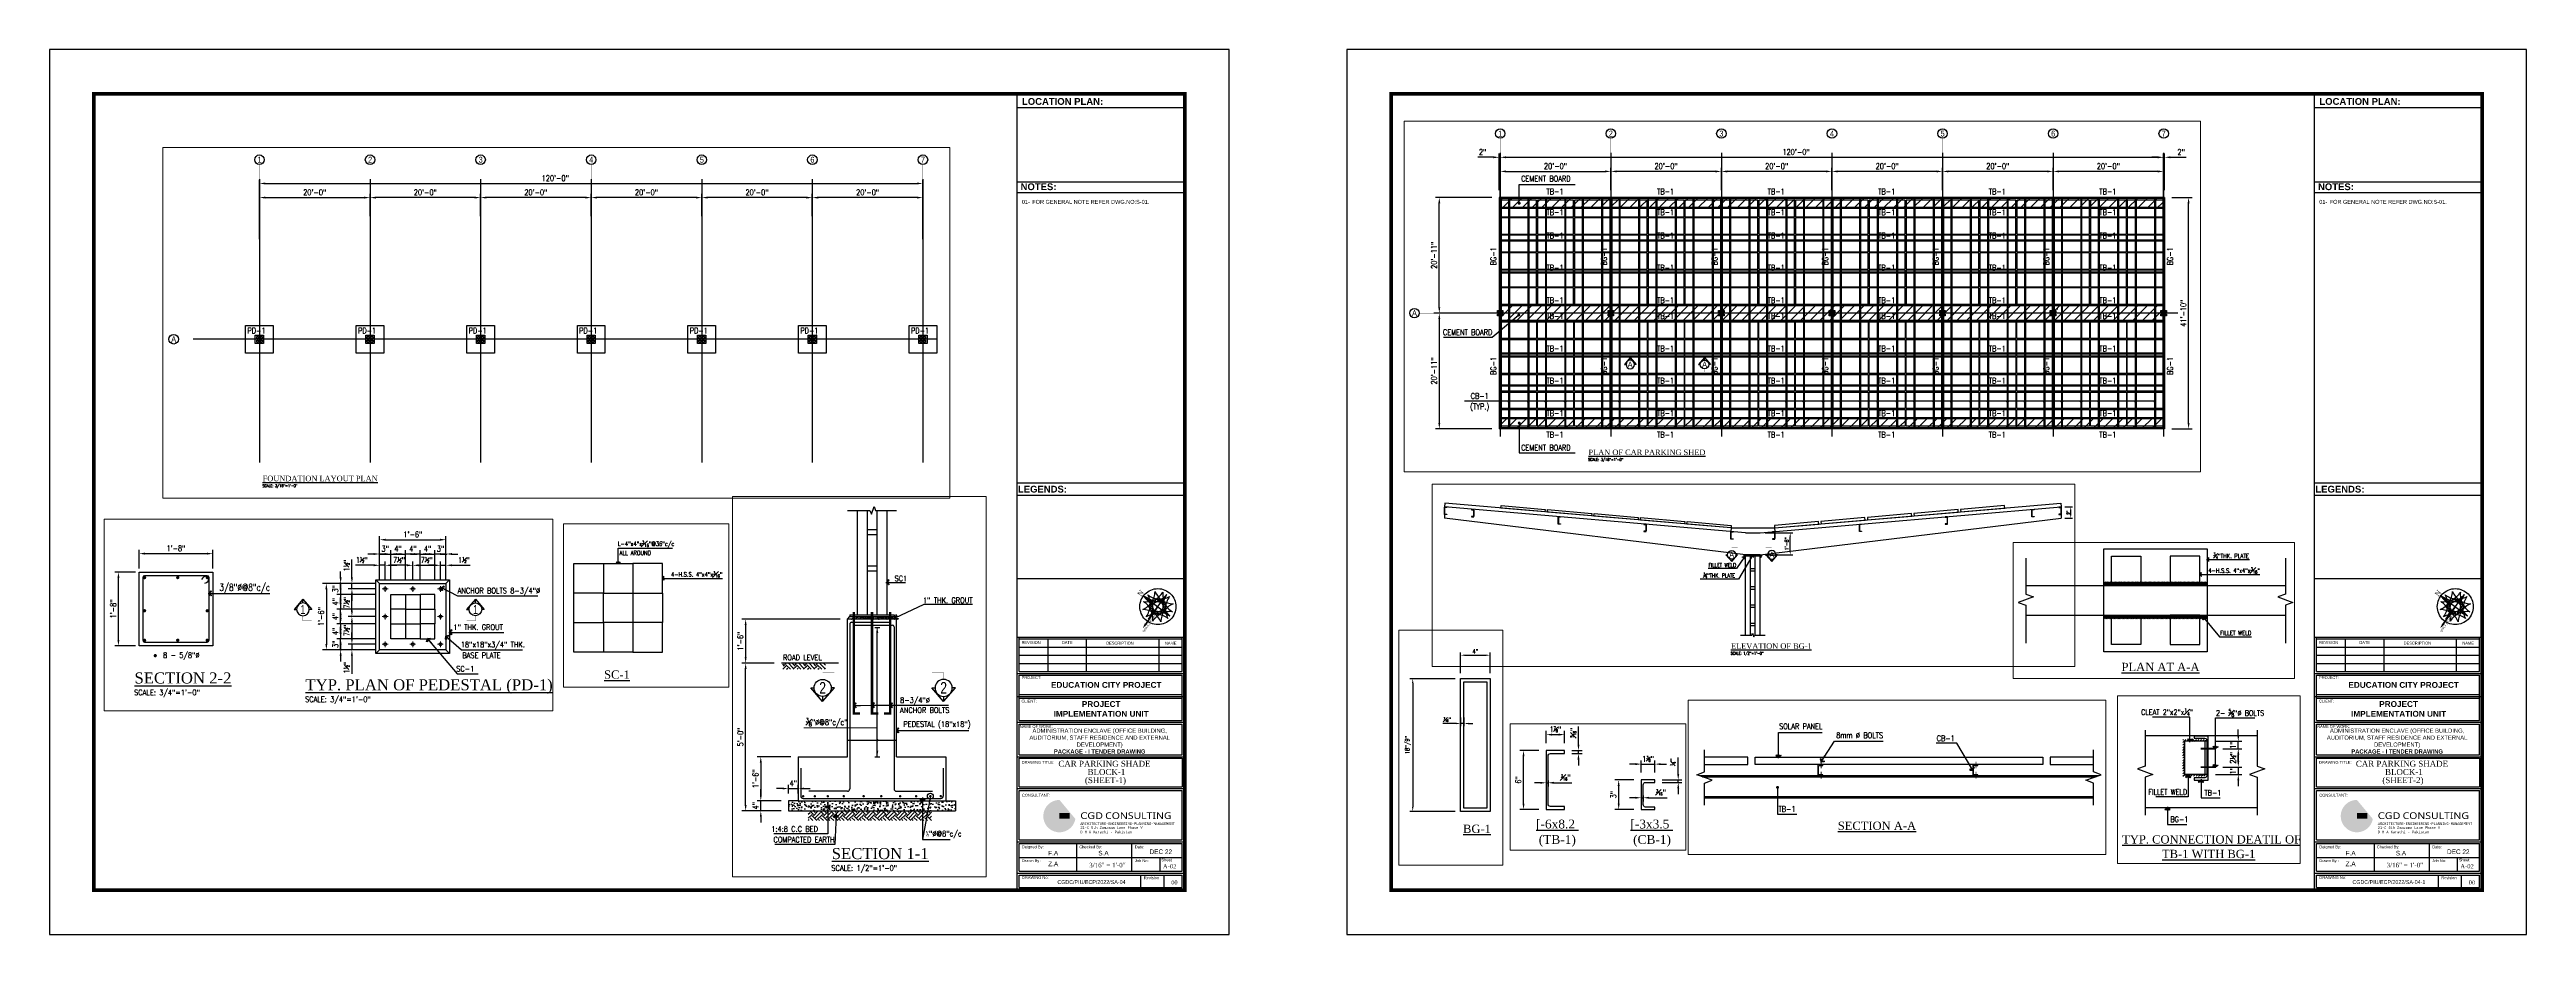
# Paper-space layout 'Layout1' of a CAD drawing. Header units: inches. Extents: x 0 to 84, y -33.7 to -3.7.
# The model-space entities are those that its viewports show. They can reach past a viewport. Long polylines and large blocks are cut down to what shows.
import ezdxf
from ezdxf.enums import TextEntityAlignment as Align

# ---------------------------------------------------------------- set-up
doc = ezdxf.new("R2010")
doc.units = ezdxf.units.IN
doc.header["$LTSCALE"] = 10
doc.header["$MEASUREMENT"] = 0
for name, pattern in [('Amconstr', [9999, 9999, 0]), ('CENTER2', [28.575, 19.05, -3.175, 3.175, -3.175]), ('GRIDS$0$CENTER', [2, 1.25, -0.25, 0.25, -0.25]), ('HIDDEN', [9.525, 6.35, -3.175]), ('HIDDEN2', [0.1875, 0.125, -0.0625])]:
    doc.linetypes.add(name, pattern=pattern)
for name, color, linetype in [('A-TYP-BEAM TEXT', 2, 'Continuous'), ('A-TYP-DIM', 1, 'Continuous'), ('A-TYP-GRID-MARK', 5, 'Continuous'), ('A-TYP-H-TEXT', 2, 'Continuous'), ('A-TYP-M-BOT-STEEL', 6, 'Continuous'), ('A-TYP-SEC-MARK', 5, 'Continuous'), ('A-TYP-ST-DONUT', 6, 'Continuous'), ('A-TYP-ST-Hatch', 254, 'Continuous'), ('BEAM', 2, 'Continuous'), ('dim', 1, 'Continuous'), ('donuts', 6, 'Continuous'), ('FOOTING', 3, 'Continuous'), ('HATCH', 8, 'Continuous'), ('N', 170, 'Continuous'), ('NEW COL HATCH', 8, 'Continuous'), ('NORTH DIR', 7, 'Continuous'), ('PRO', 2, 'Continuous'), ('PROJECTION', 1, 'Continuous'), ('S-BB', 6, 'Continuous'), ('S-Column', 4, 'Continuous'), ('SCHEDULE', 15, 'Continuous'), ('SECTION', 3, 'GRIDS$0$CENTER'), ('SHADE COL', 4, 'Continuous'), ('SHEET', 7, 'Continuous'), ('SOLAR PANAL NO', 40, 'Continuous'), ('SOLAR PANEL', 250, 'HIDDEN2'), ('SOLAR PANEL SEC', 3, 'Continuous'), ('steel', 6, 'Continuous'), ('TEXT', 3, 'Continuous'), ('TITEL SHEET A2 -1$0$TITLE', 3, 'Continuous')]:
    doc.layers.add(name, color=color, linetype=linetype)
doc.layers.add('main plan$0$$AUDIT_BAD_LAYER2', color=252, linetype='Continuous', lineweight=15)
doc.layers.add('TEXT_R', color=1, linetype='Continuous', lineweight=25)
doc.styles.add('ARIAL', font='arial.ttf')
doc.styles.add('HADINGS', font='times.ttf')
doc.styles.add('OUT', font='times.ttf')
doc.styles.add('rizwan', font='romans.shx', dxfattribs={"width": 0.75})
doc.styles.add('ROMANC', font='times.ttf')
doc.styles.add('ROMANS', font='tahoma.ttf')
doc.styles.add('SEC-MARK', font='swisscl.ttf')
doc.styles.add('STYLE4', font='romans.shx')
doc.styles.add('style8', font='times.ttf')
doc.styles.add('TITEL SHEET A2 -1$0$Title Block A1$0$Arial', font='arial.ttf', dxfattribs={"height": 12})
doc.styles.add('VILLA 200 TITLE SHEET$0$ROMANC', font='times.ttf')
doc.styles.add('VILLA 200 TITLE SHEET$0$Standard', font='sanss___.ttf')
doc.styles.add('VILLA 200 TITLE SHEET$0$style8', font='times.ttf')
doc.dimstyles.new('STYLE-64', dxfattribs={"dimscale": 0, "dimtxt": 0.09375, "dimasz": 0.125, "dimexe": 0.0625, "dimexo": 0.0625, "dimgap": 0.03125, "dimtad": 1, "dimlfac": -1, "dimzin": 3, "dimdsep": 46, "dimlunit": 4, "dimtxsty": 'ROMANS', "dimcen": 0.125, "dimdle": 4, "dimclrd": 1, "dimclre": 1, "dimclrt": 2, "dimadec": 0, "dimazin": 0, "dimtfac": 0.5, "dimtix": 1, "dimtmove": 2, "dimatfit": 3, "dimldrblk": 'ARC', "dimfxl": 0, "dimfrac": 1, "dimtolj": 1, "dimtzin": 3, "dimarcsym": 0})
pattern_1 = [(45, (-2543.174, 4597.895), (-10.606602, 10.606602), [])]
pattern_2 = [(45, (-2543.17438, 4597.89526), (-0.0883883476, 0.0883883476), [])]

# ---------------------------------------------------------------- blocks, each defined once
blk = doc.blocks.new('A$Ccdc1c17e')
at = {"layer": 'N', "ltscale": 25}
h = blk.add_hatch(color=1, dxfattribs=at)
h.paths.add_polyline_path([(0.84, 0.428), (0.657, 0.619, -0.034952), (0.649, 0.601, -0.043324), (0.637, 0.581)])
h.paths.add_polyline_path([(0.762, 0.977), (0.572, 0.794, -0.078394), (0.609, 0.773)])
h.paths.add_polyline_path([(0.146, 0.95), (0.391, 0.686, -0.076855), (0.404, 0.726, -0.043324), (0.417, 0.746)])
h.paths.add_polyline_path([(0.291, 0.35), (0.482, 0.533, -0.078394), (0.444, 0.553)])
at = {"layer": 'TEXT'}
blk.add_hatch(color=7, dxfattribs=at).paths.add_polyline_path([(0.525, 0.664), (0.222, 0.223), (0.225, 0.221), (0.528, 0.662)])
at = {"layer": 'N', "color": 7, "ltscale": 25}
for p, q in [((0.146, 0.95), (0.84, 0.428)), ((0.146, 0.95), (0.467, 0.788)), ((0.391, 0.686), (0.146, 0.95)), ((0.291, 0.35), (0.762, 0.977)), ((0.762, 0.977), (0.572, 0.794)), ((0.639, 0.743), (0.762, 0.977)), ((0.414, 0.584), (0.291, 0.35)), ((0.482, 0.533), (0.291, 0.35)), ((0.606, 0.551), (0.84, 0.428)), ((0.84, 0.428), (0.657, 0.619))]:
    blk.add_line(p, q, dxfattribs=at)
at = {"layer": 'N', "color": 7}
for p, q in [((0.417, 0.746), (0.146, 0.95)), ((0.609, 0.773), (0.762, 0.977)), ((0.444, 0.553), (0.291, 0.35))]:
    blk.add_line(p, q, dxfattribs=at)
at = {"layer": 'N', "color": 0, "lineweight": 25}
blk.add_lwpolyline([(0.148, 0.113, 0, 0.0589, 0), (0.223, 0.222, 0.00353, 0.00353, 0)], format="xyseb", dxfattribs=at)
at = {"layer": 'N', "color": 0, "lineweight": 25, "extrusion": (1.1277e-05, 1.88771e-05, 1), "elevation": -0.339}
blk.add_lwpolyline([(0.148, 0.113, 0, 0.0589, 0), (0.223, 0.222, 0.00353, 0.00353, 0)], format="xyseb", dxfattribs=at)
at = {"layer": 'N', "color": 7}
blk.add_circle((0.527, 0.663), 0.138, dxfattribs=at)
at = {"layer": 'NORTH DIR', "color": 1, "linetype": 'HIDDEN', "ltscale": 0.1}
for points in [[(0.605, 0.279, 0.292893), (0.146, 0.592, 0.292893), (0.459, 1.05, 0.292893), (0.918, 0.737, 0.292893)], [(0.459, 1.05, 0.292893), (0.918, 0.737, 0.292893), (0.605, 0.279, 0.292893), (0.146, 0.592, 0.292893)], [(0.902, 0.535, 0.292893), (0.402, 0.294, 0.292893), (0.162, 0.794, 0.292893), (0.662, 1.035, 0.292893)], [(0.162, 0.794, 0.292893), (0.662, 1.035, 0.292893), (0.902, 0.535, 0.292893), (0.402, 0.294, 0.292893)], [(0.234, 0.409, 0.292893), (0.276, 0.962, 0.292893), (0.829, 0.92, 0.292893), (0.788, 0.367, 0.292893)], [(0.829, 0.92, 0.292893), (0.788, 0.367, 0.292893), (0.234, 0.409, 0.292893), (0.276, 0.962, 0.292893)], [(0.494, 0.867, 0.12686), (0.734, 0.703, 0.12686), (0.57, 0.462, 0.12686), (0.329, 0.626, 0.12686)], [(0.338, 0.733, 0.12686), (0.6, 0.859, 0.12686), (0.726, 0.597, 0.12686), (0.464, 0.47, 0.12686)], [(0.688, 0.799, 0.12686), (0.666, 0.508, 0.12686), (0.376, 0.53, 0.12686), (0.398, 0.821, 0.12686)]]:
    blk.add_lwpolyline(points, format="xyb", close=True, dxfattribs=at)
at = {"layer": 'NORTH DIR', "color": 250, "linetype": 'HIDDEN2', "ltscale": 12}
blk.add_circle((0.532, 0.665), 0.458, dxfattribs=at)
at = {"layer": 'TEXT'}
blk.add_lwpolyline([(0.222, 0.223), (0.225, 0.221), (0.528, 0.662), (0.525, 0.664), (0.222, 0.223)], dxfattribs=at)
at = {"layer": 'N', "color": 7, "ltscale": 20, "style": 'OUT'}
blk.add_text('N', height=0.127, rotation=53.05441, dxfattribs=at).set_placement((0.101, 0.913))
at = {"layer": 'N', "color": 250, "lineweight": 25, "extrusion": (1.1277e-05, 1.88771e-05, 1), "style": 'OUT'}
blk.add_text('QIBLA (267°34\'5" )', height=0.04944, rotation=53.57812, dxfattribs=at).set_placement((0.176, 0.009, -0.339))
blk = doc.blocks.new('A$C4df90fd4')
at = {"layer": 'SHEET'}
h = blk.add_hatch(color=16, dxfattribs=at)
h.dxf.hatch_style = 1
h.set_gradient(color1=(127, 0, 0), color2=(255, 41, 41), one_color=1, tint=0.58, name='INVCURVED')
edge = h.paths.add_edge_path()
edge.add_arc((34.25, 4.012), 0.358, 90, 344.19417)
edge.add_line((34.595, 3.915), (34.79, 3.915))
edge.add_arc((34.25, 4.012), 0.549, 90, 349.77385, ccw=False)
edge.add_line((34.25, 4.561), (34.25, 4.37))
at = {"layer": 'SHEET', "lineweight": -3}
h = blk.add_hatch(color=0, dxfattribs=at)
h.dxf.hatch_style = 1
h.paths.add_polyline_path([(34.25, 3.926), (34.598, 3.926), (34.598, 4.117), (34.25, 4.117)])
at = {"layer": 'SHEET'}
for p, q in [((32.815, 1.524), (32.815, 28.476)), ((32.815, 28.033), (38.476, 28.033)), ((32.815, 25.515), (38.476, 25.515)), ((32.815, 25.158), (38.476, 25.158)), ((32.815, 15.307), (38.506, 15.307)), ((32.815, 14.89), (38.476, 14.89)), ((32.815, 12.071), (38.476, 12.071)), ((32.822, 10.082), (38.482, 10.082)), ((38.413, 9.446), (38.413, 10.082)), ((32.885, 10.02), (38.413, 10.02)), ((32.885, 9.743), (38.413, 9.743)), ((32.885, 9.466), (38.413, 9.466)), ((37.633, 8.912), (37.633, 10.02)), ((38.413, 8.912), (38.413, 9.446)), ((32.815, 8.85), (38.476, 8.85)), ((32.878, 8.912), (38.413, 8.912)), ((32.878, 8.787), (38.413, 8.787)), ((32.885, 9.189), (38.419, 9.189)), ((38.413, 7.859), (38.413, 8.787)), ((32.815, 8.069), (38.476, 8.069)), ((32.878, 8.132), (38.413, 8.132)), ((32.878, 8.006), (38.413, 8.006)), ((38.413, 7.255), (38.413, 8.006)), ((32.815, 7.192), (38.476, 7.192)), ((32.878, 7.255), (38.413, 7.255)), ((32.878, 7.127), (38.413, 7.127)), ((38.413, 6.089), (38.413, 7.127)), ((32.815, 6.026), (38.476, 6.026)), ((32.878, 6.089), (38.413, 6.089)), ((32.878, 5.977), (38.413, 5.977)), ((38.413, 5.977), (38.413, 5.006)), ((32.815, 4.943), (38.476, 4.943)), ((32.878, 5.006), (38.413, 5.006)), ((32.878, 4.88), (38.413, 4.88)), ((38.413, 3.205), (38.413, 4.88)), ((32.815, 3.142), (38.476, 3.142)), ((32.878, 3.205), (38.413, 3.205)), ((32.878, 3.079), (38.413, 3.079)), ((32.878, 2.141), (32.878, 3.079)), ((32.878, 2.61), (38.413, 2.61)), ((34.842, 2.141), (34.842, 3.079)), ((36.708, 2.141), (36.708, 3.079)), ((37.66, 2.141), (37.66, 2.61)), ((38.413, 2.141), (38.413, 3.079)), ((32.815, 2.078), (38.476, 2.078)), ((32.878, 2.141), (38.413, 2.141)), ((32.878, 2.015), (38.413, 2.015)), ((32.878, 1.587), (32.878, 2.015)), ((37.012, 1.587), (37.012, 2.015)), ((37.797, 1.587), (37.797, 2.015)), ((38.413, 1.587), (38.413, 2.015)), ((32.878, 1.587), (38.413, 1.587))]:
    blk.add_line(p, q, dxfattribs=at)
at = {"layer": 'SHEET', "color": 250}
blk.add_lwpolyline([(40, 0), (40, 30), (0, 30), (0, 0)], close=True, dxfattribs=at)
at = {"layer": 'SHEET', "color": 1, "const_width": 0.125}
blk.add_lwpolyline([(38.5, 1.5), (38.5, 28.5), (1.5, 28.5), (1.5, 1.5)], close=True, dxfattribs=at)
at = {"layer": 'SHEET'}
for points in [[(32.878, 9.446), (32.878, 10.082)], [(32.878, 8.912), (32.878, 9.446)], [(33.863, 8.912), (33.863, 10.02)], [(35.171, 8.912), (35.171, 10.02)], [(32.878, 7.859), (32.878, 8.787)], [(32.878, 7.255), (32.878, 8.006)], [(32.878, 6.089), (32.878, 7.127)], [(32.878, 5.006), (32.878, 5.977)], [(32.878, 3.205), (32.878, 4.88)]]:
    blk.add_lwpolyline(points, dxfattribs=at)
at = {"layer": 'SHEET', "color": 7, "ltscale": 25, "xscale": 1.333333333333333, "yscale": 1.333333333333333, "zscale": 1.333333333333333}
blk.add_blockref('A$Ccdc1c17e', (36.878, 10.227), dxfattribs=at)
at = {"layer": 'SHEET', "color": 1}
for s, height, style, p in [('REVISION', 0.0971, 'ARIAL', (32.963, 9.848)), ('DATE', 0.0971, 'ARIAL', (34.332, 9.849)), ('DESCRIPTION', 0.09713, 'ARIAL', (35.837, 9.828)), ('NAME', 0.0971, 'ARIAL', (37.827, 9.828)), ('PROJECT:', 0.0971, 'ARIAL', (32.966, 8.662, -0.002)), ('CLIENT:', 0.0971, 'ARIAL', (32.963, 7.863, -0.002)), ('NAME OF WORK:', 0.09713, 'ARIAL', (32.903, 7.002, -0.002)), ('DRAWING TITLE: ', 0.09713, 'ARIAL', (32.97, 5.786, -0.002)), ('CONSULTANT:', 0.09713, 'ARIAL', (32.976, 4.671, -0.002)), ('Deigned By:', 0.09713, 'ARIAL', (32.976, 2.921)), ('Drawn By :', 0.0971, 'ARIAL', (32.976, 2.452)), ('F.A', 0.1565, 'ARIAL', (33.867, 2.678)), ('Checked By:', 0.09713, 'ARIAL', (34.923, 2.921)), ('S.A', 0.1565, 'ARIAL', (35.566, 2.678)), ('Job No: ', 0.0971, 'ARIAL', (36.805, 2.452)), ('Date:', 0.0971, 'ARIAL', (36.805, 2.921)), ('DEC 22', 0.1565, 'ARIAL', (37.305, 2.726)), ('Sheet', 0.0971, 'ARIAL', (37.707, 2.481)), ('DRAWING No:', 0.09713, 'ARIAL', (32.98, 1.882)), ('Z.A', 0.1565, 'ARIAL', (33.867, 2.314)), ('Revision', 0.0971, 'ARIAL', (37.11, 1.874)), ('00', 0.1391, 'VILLA 200 TITLE SHEET$0$ROMANC', (38.043, 1.692))]:
    blk.add_text(s, height=height, dxfattribs=dict(at, style=style)).set_placement(p)
at = {"layer": 'SHEET', "color": 1, "attachment_point": 5, "style": 'VILLA 200 TITLE SHEET$0$style8'}
for s, insert, char_height, width in [('{\\fArial|b1|i0|c0|p34;LOCATION PLAN:}', (34.355, 28.239), 0.23042, 5.48355), ('{\\fArial|b1|i0|c0|p34;NOTES:}', (33.539, 25.347), 0.23042, 5.48355), ('{\\fArial|b1|i0|c0|p34;LEGENDS:}', (33.673, 15.095), 0.23042, 5.48355), ('{\\fArial|b1|i0|c0|p34; EDUCATION CITY PROJECT}', (35.797, 8.459), 0.19873, 4.72956), ('{\\fArial|b1|i0|c0|p34;PROJECT \\PIMPLEMENTATION UNIT}', (35.664, 7.644), 0.19873, 3.63496), ('{\\fArial|b0|i0|c0|p34;\\H1.3333x;ADMINISTRATION ENCLAVE (OFFICE BUILDING, AUDITORIUM, STAFF RESIDENCE AND EXTERNAL DEVELOPMENT)\\P\\fArial|b1|i0|c0|p34;PACKAGE - I TENDER DRAWING}', (35.613, 6.555, 0.001), 0.106116, 5.77251)]:
    blk.add_mtext(s, dxfattribs=dict(at, insert=insert, char_height=char_height, width=width))
at = {"layer": 'SHEET', "color": 0, "char_height": 0.08588, "width": 3.80241, "attachment_point": 1, "style": 'VILLA 200 TITLE SHEET$0$Standard'}
for s, insert in [('{\\fConsolas|b0|i0|c0|p49;ARCHITECTURE-ENGINEERING-PLANNING-MANAGEMENT}', (34.958, 3.799)), ('{\\fConsolas|b0|i0|c0|p49;21-C 5th Zamzama Lane Phase V}', (34.958, 3.664)), ('{\\fConsolas|b0|i0|c0|p49;D H A Karachi - Pakistan}', (34.958, 3.517))]:
    blk.add_mtext(s, dxfattribs=dict(at, insert=insert))
at = {"layer": 'SHEET', "color": 0, "lineweight": -3, "char_height": 0.22639, "attachment_point": 1, "style": 'VILLA 200 TITLE SHEET$0$Standard'}
for s, width, insert in [('{\\fVerdana|b0|i0|c0|p34;\\W1.1;CGD}', 0.47594, (34.958, 4.141)), ('{\\fYu Gothic Light|b0|i0|c0|p34;\\W1.2;\\C0;CONSULTING}', 1.32086, (35.8, 4.141))]:
    blk.add_mtext_dynamic_manual_height_columns(s, width=width, gutter_width=20.474, heights=[0], dxfattribs=dict(at, insert=insert))
blk = doc.blocks.new('*U28')
at = {"layer": 'SOLAR PANEL'}
blk.add_lwpolyline([(-39, 18), (-39, -18), (39, -18), (39, 18)], close=True, dxfattribs=at)
blk = doc.blocks.new('*U29')
at = {"layer": 'SOLAR PANEL', "color": 0, "linetype": 'ByBlock', "lineweight": -2}
for p in [(0, 190), (80, 190), (160, 190), (240, 190), (320, 190), (400, 190), (480, 190), (560, 190), (640, 190), (720, 190), (800, 190), (880, 190), (960, 190), (1040, 190), (1120, 190), (1200, 190), (1280, 190), (1360, 190), (0, 152), (80, 152), (160, 152), (240, 152), (320, 152), (400, 152), (480, 152), (560, 152), (640, 152), (720, 152), (800, 152), (880, 152), (960, 152), (1040, 152), (1120, 152), (1200, 152), (1280, 152), (1360, 152), (0, 114), (80, 114), (160, 114), (240, 114), (320, 114), (400, 114), (480, 114), (560, 114), (640, 114), (720, 114), (800, 114), (880, 114), (960, 114), (1040, 114), (1120, 114), (1200, 114), (1280, 114), (1360, 114), (0, 76), (80, 76), (160, 76), (240, 76), (320, 76), (400, 76), (480, 76), (560, 76), (640, 76), (720, 76), (800, 76), (880, 76), (960, 76), (1040, 76), (1120, 76), (1200, 76), (1280, 76), (1360, 76), (0, 38), (80, 38), (160, 38), (240, 38), (320, 38), (400, 38), (480, 38), (560, 38), (640, 38), (720, 38), (800, 38), (880, 38), (960, 38), (1040, 38), (1120, 38), (1200, 38), (1280, 38), (1360, 38), (0, 0), (80, 0), (160, 0), (240, 0), (320, 0), (400, 0), (480, 0), (560, 0), (640, 0), (720, 0), (800, 0), (880, 0), (960, 0), (1040, 0), (1120, 0), (1200, 0), (1280, 0), (1360, 0)]:
    blk.add_blockref('*U28', p, dxfattribs=at)
blk = doc.blocks.new('*U31')
at = {"layer": 'SOLAR PANEL'}
blk.add_lwpolyline([(-39, 18), (-39, -18), (39, -18), (39, 18)], close=True, dxfattribs=at)
blk = doc.blocks.new('*U30')
at = {"layer": 'SOLAR PANEL', "color": 0, "linetype": 'ByBlock', "lineweight": -2}
for p in [(0, 190), (80, 190), (160, 190), (240, 190), (320, 190), (400, 190), (480, 190), (560, 190), (640, 190), (720, 190), (800, 190), (880, 190), (960, 190), (1040, 190), (1120, 190), (1200, 190), (1280, 190), (1360, 190), (0, 152), (80, 152), (160, 152), (240, 152), (320, 152), (400, 152), (480, 152), (560, 152), (640, 152), (720, 152), (800, 152), (880, 152), (960, 152), (1040, 152), (1120, 152), (1200, 152), (1280, 152), (1360, 152), (0, 114), (80, 114), (160, 114), (240, 114), (320, 114), (400, 114), (480, 114), (560, 114), (640, 114), (720, 114), (800, 114), (880, 114), (960, 114), (1040, 114), (1120, 114), (1200, 114), (1280, 114), (1360, 114), (0, 76), (80, 76), (160, 76), (240, 76), (320, 76), (400, 76), (480, 76), (560, 76), (640, 76), (720, 76), (800, 76), (880, 76), (960, 76), (1040, 76), (1120, 76), (1200, 76), (1280, 76), (1360, 76), (0, 38), (80, 38), (160, 38), (240, 38), (320, 38), (400, 38), (480, 38), (560, 38), (640, 38), (720, 38), (800, 38), (880, 38), (960, 38), (1040, 38), (1120, 38), (1200, 38), (1280, 38), (1360, 38), (0, 0), (80, 0), (160, 0), (240, 0), (320, 0), (400, 0), (480, 0), (560, 0), (640, 0), (720, 0), (800, 0), (880, 0), (960, 0), (1040, 0), (1120, 0), (1200, 0), (1280, 0), (1360, 0)]:
    blk.add_blockref('*U31', p, dxfattribs=at)
blk = doc.blocks.new('*D33')
at = {"layer": 'A-TYP-DIM', "color": 1, "lineweight": -2, "ltscale": 1.5, "transparency": 16777216}
for p, q in [((3494.45, -1624.65), (3494.45, -1576.14)), ((3734.45, -1624.65), (3734.45, -1576.14)), ((3507.25, -1584.14), (3721.65, -1584.14))]:
    blk.add_line(p, q, dxfattribs=at)
at = {"layer": 'A-TYP-DIM', "color": 1, "ltscale": 1.5, "transparency": 16777216}
for points in [[(3507.25, -1582.01), (3507.25, -1586.27), (3494.45, -1584.14)], [(3721.65, -1582.01), (3721.65, -1586.27), (3734.45, -1584.14)]]:
    blk.add_solid(points, dxfattribs=at)
at = {"layer": 'Defpoints', "color": 0, "ltscale": 1.5, "transparency": 16777216}
for p in [(3734.45, -1584.14), (3494.45, -1640.65), (3734.45, -1640.65)]:
    blk.add_point(p, dxfattribs=at)
at = {"layer": 'A-TYP-DIM', "color": 2, "ltscale": 1.5, "transparency": 16777216, "insert": (3614.45, -1572.7), "char_height": 12.5, "attachment_point": 5, "style": 'rizwan'}
blk.add_mtext('\\A1;20\'-0"', dxfattribs=at)
blk = doc.blocks.new('ARC')
at = {"layer": 'dim', "color": 0, "ltscale": 1.5}
for p, q in [((-0.407, 0.336), (-0.262, 0.434)), ((-0.262, 0.434), (0, 0)), ((0, 0), (-0.407, 0.336)), ((-0.275, -0.425), (0, 0)), ((-0.416, -0.321), (-0.275, -0.425))]:
    blk.add_line(p, q, dxfattribs=at)
at = {"layer": 'dim', "color": 0, "linetype": 'ByBlock', "ltscale": 1.5}
for p, q in [((0.144, 0), (-1.163, 0)), ((-0.416, -0.321), (0, 0))]:
    blk.add_line(p, q, dxfattribs=at)
blk = doc.blocks.new('*D32')
at = {"layer": 'A-TYP-DIM', "color": 1, "lineweight": -2, "ltscale": 1.5, "transparency": 16777216}
for p, q in [((3494.45, -1674.32), (3494.45, -1545.52)), ((4934.45, -1674.32), (4934.45, -1545.52)), ((3507.25, -1553.52), (4921.65, -1553.52))]:
    blk.add_line(p, q, dxfattribs=at)
at = {"layer": 'A-TYP-DIM', "color": 1, "ltscale": 1.5, "transparency": 16777216}
for points in [[(3507.25, -1551.39), (3507.25, -1555.65), (3494.45, -1553.52)], [(4921.65, -1551.39), (4921.65, -1555.65), (4934.45, -1553.52)]]:
    blk.add_solid(points, dxfattribs=at)
at = {"layer": 'Defpoints', "color": 0, "ltscale": 1.5, "transparency": 16777216}
for p in [(4934.45, -1553.52), (3494.45, -1690.32), (4934.45, -1690.32)]:
    blk.add_point(p, dxfattribs=at)
at = {"layer": 'A-TYP-DIM', "color": 2, "ltscale": 1.5, "transparency": 16777216, "insert": (4136.54, -1542.08), "char_height": 12.5, "attachment_point": 5, "style": 'rizwan'}
blk.add_mtext('\\A1;120\'-0"', dxfattribs=at)
blk = doc.blocks.new('*D38')
at = {"layer": 'A-TYP-DIM', "color": 1, "lineweight": -2, "ltscale": 1.5, "transparency": 16777216}
for p, q in [((4247.38, -2507.35), (4247.38, -2495.5)), ((4248.98, -2496.5), (4263.78, -2496.5)), ((4265.38, -2507.35), (4265.38, -2495.5))]:
    blk.add_line(p, q, dxfattribs=at)
at = {"layer": 'A-TYP-DIM', "color": 1, "ltscale": 1.5, "transparency": 16777216}
for points in [[(4248.98, -2496.24), (4248.98, -2496.77), (4247.38, -2496.5)], [(4263.78, -2496.24), (4263.78, -2496.77), (4265.38, -2496.5)]]:
    blk.add_solid(points, dxfattribs=at)
at = {"layer": 'Defpoints', "color": 0, "ltscale": 1.5, "transparency": 16777216}
for p in [(4265.38, -2496.5), (4247.38, -2508.35), (4265.38, -2508.35)]:
    blk.add_point(p, dxfattribs=at)
at = {"layer": 'A-TYP-DIM', "color": 2, "ltscale": 1.5, "transparency": 16777216, "insert": (4256.38, -2495.07), "char_height": 1.562, "attachment_point": 5, "style": 'rizwan'}
blk.add_mtext('\\A1;1\'-6"', dxfattribs=at)
blk = doc.blocks.new('SEC-MARK')
at = {"layer": 'A-TYP-SEC-MARK', "color": 2, "linetype": 'Continuous'}
for p, q in [((0, 0.4881), (-0.201, 0.259)), ((0, 0.4881), (0.201, 0.259)), ((0, 0.4037), (0, 0.4881)), ((-0.201, 0.259), (-0.1447, 0.259)), ((0.201, 0.259), (0.1447, 0.259))]:
    blk.add_line(p, q, dxfattribs=at)
at = {"layer": 'A-TYP-SEC-MARK', "color": 2, "linetype": 'Continuous', "const_width": 0.005}
blk.add_lwpolyline([(0, 0.1142), (0, 0), (-0.2002, 0)], dxfattribs=at)
at = {"layer": 'A-TYP-SEC-MARK', "color": 2, "linetype": 'Continuous'}
blk.add_circle((0, 0.259), 0.1447, dxfattribs=at)
at = {"layer": 'A-TYP-SEC-MARK', "color": 2, "linetype": 'Continuous', "style": 'SEC-MARK'}
blk.add_attdef('A', text='', height=0.1992, dxfattribs=at).set_placement((0.0013, 0.2579), align=Align.MIDDLE_CENTER)
blk = doc.blocks.new('*D42')
at = {"layer": 'A-TYP-DIM', "color": 1, "lineweight": -2, "ltscale": 1.5, "transparency": 16777216}
for p, q in [((4250.38, -2507.35), (4250.38, -2499.38)), ((4254.38, -2507.35), (4254.38, -2499.38)), ((4248.78, -2500.38), (4247.18, -2500.38)), ((4250.38, -2500.38), (4254.38, -2500.38)), ((4255.98, -2500.38), (4257.58, -2500.38))]:
    blk.add_line(p, q, dxfattribs=at)
at = {"layer": 'A-TYP-DIM', "color": 1, "ltscale": 1.5, "transparency": 16777216}
for points in [[(4248.78, -2500.12), (4248.78, -2500.65), (4250.38, -2500.38)], [(4255.98, -2500.12), (4255.98, -2500.65), (4254.38, -2500.38)]]:
    blk.add_solid(points, dxfattribs=at)
at = {"layer": 'Defpoints', "color": 0, "ltscale": 1.5, "transparency": 16777216}
for p in [(4254.38, -2500.38), (4250.38, -2508.35), (4254.38, -2508.35)]:
    blk.add_point(p, dxfattribs=at)
at = {"layer": 'A-TYP-DIM', "color": 2, "ltscale": 1.5, "transparency": 16777216, "insert": (4252.38, -2498.95), "char_height": 1.562, "attachment_point": 5, "style": 'rizwan'}
blk.add_mtext('\\A1;4"', dxfattribs=at)
blk = doc.blocks.new('*D43')
at = {"layer": 'A-TYP-DIM', "color": 1, "lineweight": -2, "ltscale": 1.5, "transparency": 16777216}
for p, q in [((4254.38, -2507.35), (4254.38, -2499.38)), ((4258.38, -2507.35), (4258.38, -2499.38)), ((4252.78, -2500.38), (4251.18, -2500.38)), ((4258.38, -2500.38), (4254.38, -2500.38)), ((4259.98, -2500.38), (4261.58, -2500.38))]:
    blk.add_line(p, q, dxfattribs=at)
at = {"layer": 'A-TYP-DIM', "color": 1, "ltscale": 1.5, "transparency": 16777216}
for points in [[(4252.78, -2500.12), (4252.78, -2500.65), (4254.38, -2500.38)], [(4259.98, -2500.12), (4259.98, -2500.65), (4258.38, -2500.38)]]:
    blk.add_solid(points, dxfattribs=at)
at = {"layer": 'Defpoints', "color": 0, "ltscale": 1.5, "transparency": 16777216}
for p in [(4254.38, -2500.38), (4254.38, -2508.35), (4258.38, -2508.35)]:
    blk.add_point(p, dxfattribs=at)
at = {"layer": 'A-TYP-DIM', "color": 2, "ltscale": 1.5, "transparency": 16777216, "insert": (4256.38, -2498.95), "char_height": 1.562, "attachment_point": 5, "style": 'rizwan'}
blk.add_mtext('\\A1;4"', dxfattribs=at)
blk = doc.blocks.new('*D44')
at = {"layer": 'A-TYP-DIM', "color": 1, "lineweight": -2, "ltscale": 1.5, "transparency": 16777216}
for p, q in [((4258.38, -2507.35), (4258.38, -2499.38)), ((4262.38, -2507.35), (4262.38, -2499.38)), ((4256.78, -2500.38), (4255.18, -2500.38)), ((4258.38, -2500.38), (4262.38, -2500.38)), ((4263.98, -2500.38), (4265.58, -2500.38))]:
    blk.add_line(p, q, dxfattribs=at)
at = {"layer": 'A-TYP-DIM', "color": 1, "ltscale": 1.5, "transparency": 16777216}
for points in [[(4256.78, -2500.12), (4256.78, -2500.65), (4258.38, -2500.38)], [(4263.98, -2500.12), (4263.98, -2500.65), (4262.38, -2500.38)]]:
    blk.add_solid(points, dxfattribs=at)
at = {"layer": 'Defpoints', "color": 0, "ltscale": 1.5, "transparency": 16777216}
for p in [(4262.38, -2500.38), (4258.38, -2508.35), (4262.38, -2508.35)]:
    blk.add_point(p, dxfattribs=at)
at = {"layer": 'A-TYP-DIM', "color": 2, "ltscale": 1.5, "transparency": 16777216, "insert": (4260.38, -2498.95), "char_height": 1.562, "attachment_point": 5, "style": 'rizwan'}
blk.add_mtext('\\A1;4"', dxfattribs=at)
blk = doc.blocks.new('*D45')
at = {"layer": 'A-TYP-DIM', "color": 1, "lineweight": -2, "ltscale": 1.5, "transparency": 16777216}
for p, q in [((4262.38, -2507.35), (4262.38, -2499.38)), ((4265.38, -2507.35), (4265.38, -2499.38)), ((4260.78, -2500.38), (4259.18, -2500.38)), ((4265.38, -2500.38), (4262.38, -2500.38)), ((4266.98, -2500.38), (4268.58, -2500.38))]:
    blk.add_line(p, q, dxfattribs=at)
at = {"layer": 'A-TYP-DIM', "color": 1, "ltscale": 1.5, "transparency": 16777216}
for points in [[(4260.78, -2500.12), (4260.78, -2500.65), (4262.38, -2500.38)], [(4266.98, -2500.12), (4266.98, -2500.65), (4265.38, -2500.38)]]:
    blk.add_solid(points, dxfattribs=at)
at = {"layer": 'Defpoints', "color": 0, "ltscale": 1.5, "transparency": 16777216}
for p in [(4262.38, -2500.38), (4262.38, -2508.35), (4265.38, -2508.35)]:
    blk.add_point(p, dxfattribs=at)
at = {"layer": 'A-TYP-DIM', "color": 2, "ltscale": 1.5, "transparency": 16777216, "insert": (4263.88, -2498.95), "char_height": 1.562, "attachment_point": 5, "style": 'rizwan'}
blk.add_mtext('\\A1;3"', dxfattribs=at)
blk = doc.blocks.new('*D46')
at = {"layer": 'A-TYP-DIM', "color": 1, "lineweight": -2, "ltscale": 1.5, "transparency": 16777216}
for p, q in [((4247.38, -2507.35), (4247.38, -2499.38)), ((4250.38, -2507.35), (4250.38, -2499.38)), ((4245.78, -2500.38), (4244.18, -2500.38)), ((4247.38, -2500.38), (4250.38, -2500.38)), ((4251.98, -2500.38), (4253.58, -2500.38))]:
    blk.add_line(p, q, dxfattribs=at)
at = {"layer": 'A-TYP-DIM', "color": 1, "ltscale": 1.5, "transparency": 16777216}
for points in [[(4245.78, -2500.12), (4245.78, -2500.65), (4247.38, -2500.38)], [(4251.98, -2500.12), (4251.98, -2500.65), (4250.38, -2500.38)]]:
    blk.add_solid(points, dxfattribs=at)
at = {"layer": 'Defpoints', "color": 0, "ltscale": 1.5, "transparency": 16777216}
for p in [(4250.38, -2500.38), (4247.38, -2508.35), (4250.38, -2508.35)]:
    blk.add_point(p, dxfattribs=at)
at = {"layer": 'A-TYP-DIM', "color": 2, "ltscale": 1.5, "transparency": 16777216, "insert": (4248.88, -2498.95), "char_height": 1.562, "attachment_point": 5, "style": 'rizwan'}
blk.add_mtext('\\A1;3"', dxfattribs=at)
blk = doc.blocks.new('*D47')
at = {"layer": 'A-TYP-DIM', "color": 1, "lineweight": -2, "ltscale": 1.5, "transparency": 16777216}
for p, q in [((4245.78, -2503.44), (4240.85, -2503.44)), ((4247.38, -2506.35), (4247.38, -2502.44)), ((4248.88, -2503.44), (4247.38, -2503.44)), ((4248.88, -2507.35), (4248.88, -2502.44)), ((4250.48, -2503.44), (4252.08, -2503.44))]:
    blk.add_line(p, q, dxfattribs=at)
at = {"layer": 'A-TYP-DIM', "color": 1, "ltscale": 1.5, "transparency": 16777216}
for points in [[(4245.78, -2503.17), (4245.78, -2503.71), (4247.38, -2503.44)], [(4250.48, -2503.17), (4250.48, -2503.71), (4248.88, -2503.44)]]:
    blk.add_solid(points, dxfattribs=at)
at = {"layer": 'Defpoints', "color": 0, "ltscale": 1.5, "transparency": 16777216}
for p in [(4248.88, -2503.44), (4247.38, -2507.35), (4248.88, -2508.35)]:
    blk.add_point(p, dxfattribs=at)
at = {"layer": 'A-TYP-DIM', "color": 2, "ltscale": 1.5, "transparency": 16777216, "insert": (4242.52, -2502.01), "char_height": 1.5625, "attachment_point": 5, "style": 'rizwan'}
blk.add_mtext('\\A1;1{\\H0.500000x;\\S1#2;}"', dxfattribs=at)
blk = doc.blocks.new('*D48')
at = {"layer": 'A-TYP-DIM', "color": 1, "lineweight": -2, "ltscale": 1.5, "transparency": 16777216}
for p, q in [((4248.88, -2507.35), (4248.88, -2502.44)), ((4254.78, -2503.44), (4250.48, -2503.44)), ((4256.38, -2507.35), (4256.38, -2502.44))]:
    blk.add_line(p, q, dxfattribs=at)
at = {"layer": 'A-TYP-DIM', "color": 1, "ltscale": 1.5, "transparency": 16777216}
for points in [[(4250.48, -2503.17), (4250.48, -2503.71), (4248.88, -2503.44)], [(4254.78, -2503.17), (4254.78, -2503.71), (4256.38, -2503.44)]]:
    blk.add_solid(points, dxfattribs=at)
at = {"layer": 'Defpoints', "color": 0, "ltscale": 1.5, "transparency": 16777216}
for p in [(4248.88, -2503.44), (4248.88, -2508.35), (4256.38, -2508.35)]:
    blk.add_point(p, dxfattribs=at)
at = {"layer": 'A-TYP-DIM', "color": 2, "ltscale": 1.5, "transparency": 16777216, "insert": (4252.63, -2502.01), "char_height": 1.5625, "attachment_point": 5, "style": 'rizwan'}
blk.add_mtext('\\A1;7{\\H0.500000x;\\S1#2;}"', dxfattribs=at)
blk = doc.blocks.new('*D49')
at = {"layer": 'A-TYP-DIM', "color": 1, "lineweight": -2, "ltscale": 1.5, "transparency": 16777216}
for p, q in [((4256.38, -2507.35), (4256.38, -2502.44)), ((4257.98, -2503.44), (4262.28, -2503.44)), ((4263.88, -2507.35), (4263.88, -2502.44))]:
    blk.add_line(p, q, dxfattribs=at)
at = {"layer": 'A-TYP-DIM', "color": 1, "ltscale": 1.5, "transparency": 16777216}
for points in [[(4257.98, -2503.17), (4257.98, -2503.71), (4256.38, -2503.44)], [(4262.28, -2503.17), (4262.28, -2503.71), (4263.88, -2503.44)]]:
    blk.add_solid(points, dxfattribs=at)
at = {"layer": 'Defpoints', "color": 0, "ltscale": 1.5, "transparency": 16777216}
for p in [(4263.88, -2503.44), (4256.38, -2508.35), (4263.88, -2508.35)]:
    blk.add_point(p, dxfattribs=at)
at = {"layer": 'A-TYP-DIM', "color": 2, "ltscale": 1.5, "transparency": 16777216, "insert": (4260.13, -2502.01), "char_height": 1.5625, "attachment_point": 5, "style": 'rizwan'}
blk.add_mtext('\\A1;7{\\H0.500000x;\\S1#2;}"', dxfattribs=at)
blk = doc.blocks.new('*D50')
at = {"layer": 'A-TYP-DIM', "color": 1, "lineweight": -2, "ltscale": 1.5, "transparency": 16777216}
for p, q in [((4262.28, -2503.44), (4260.68, -2503.44)), ((4263.88, -2507.35), (4263.88, -2502.44)), ((4263.88, -2503.44), (4265.38, -2503.44)), ((4265.38, -2506.35), (4265.38, -2502.44)), ((4266.98, -2503.44), (4271.9, -2503.44))]:
    blk.add_line(p, q, dxfattribs=at)
at = {"layer": 'A-TYP-DIM', "color": 1, "ltscale": 1.5, "transparency": 16777216}
for points in [[(4262.28, -2503.17), (4262.28, -2503.71), (4263.88, -2503.44)], [(4266.98, -2503.17), (4266.98, -2503.71), (4265.38, -2503.44)]]:
    blk.add_solid(points, dxfattribs=at)
at = {"layer": 'Defpoints', "color": 0, "ltscale": 1.5, "transparency": 16777216}
for p in [(4263.88, -2503.44), (4265.38, -2507.35), (4263.88, -2508.35)]:
    blk.add_point(p, dxfattribs=at)
at = {"layer": 'A-TYP-DIM', "color": 2, "ltscale": 1.5, "transparency": 16777216, "insert": (4270.24, -2502.01), "char_height": 1.5625, "attachment_point": 5, "style": 'rizwan'}
blk.add_mtext('\\A1;1{\\H0.500000x;\\S1#2;}"', dxfattribs=at)
blk = doc.blocks.new('*D60')
at = {"layer": 'A-TYP-DIM', "color": 1, "lineweight": -2, "ltscale": 1.5, "transparency": 16777216}
for p, q in [((4246.38, -2508.35), (4231.92, -2508.35)), ((4232.92, -2509.95), (4232.92, -2524.75)), ((4246.38, -2526.35), (4231.92, -2526.35))]:
    blk.add_line(p, q, dxfattribs=at)
at = {"layer": 'A-TYP-DIM', "color": 1, "ltscale": 1.5, "transparency": 16777216}
for points in [[(4232.65, -2509.95), (4233.19, -2509.95), (4232.92, -2508.35)], [(4232.65, -2524.75), (4233.19, -2524.75), (4232.92, -2526.35)]]:
    blk.add_solid(points, dxfattribs=at)
at = {"layer": 'Defpoints', "color": 0, "ltscale": 1.5, "transparency": 16777216}
for p in [(4247.38, -2508.35), (4232.92, -2526.35), (4247.38, -2526.35)]:
    blk.add_point(p, dxfattribs=at)
at = {"layer": 'A-TYP-DIM', "color": 2, "ltscale": 1.5, "transparency": 16777216, "insert": (4231.49, -2517.35), "char_height": 1.562, "attachment_point": 5, "rotation": 90, "style": 'rizwan'}
blk.add_mtext('\\A1;1\'-6"', dxfattribs=at)
blk = doc.blocks.new('*D51')
at = {"layer": 'A-TYP-DIM', "color": 1, "lineweight": -2, "ltscale": 1.5, "transparency": 16777216}
for p, q in [((4236.8, -2509.75), (4236.8, -2508.15)), ((4246.38, -2511.35), (4235.8, -2511.35)), ((4236.8, -2511.35), (4236.8, -2515.35)), ((4246.38, -2515.35), (4235.8, -2515.35)), ((4236.8, -2516.95), (4236.8, -2518.55))]:
    blk.add_line(p, q, dxfattribs=at)
at = {"layer": 'A-TYP-DIM', "color": 1, "ltscale": 1.5, "transparency": 16777216}
for points in [[(4236.53, -2509.75), (4237.07, -2509.75), (4236.8, -2511.35)], [(4236.53, -2516.95), (4237.07, -2516.95), (4236.8, -2515.35)]]:
    blk.add_solid(points, dxfattribs=at)
at = {"layer": 'Defpoints', "color": 0, "ltscale": 1.5, "transparency": 16777216}
for p in [(4247.38, -2511.35), (4236.8, -2515.35), (4247.38, -2515.35)]:
    blk.add_point(p, dxfattribs=at)
at = {"layer": 'A-TYP-DIM', "color": 2, "ltscale": 1.5, "transparency": 16777216, "insert": (4235.37, -2513.35), "char_height": 1.562, "attachment_point": 5, "rotation": 90, "style": 'rizwan'}
blk.add_mtext('\\A1;4"', dxfattribs=at)
blk = doc.blocks.new('*D52')
at = {"layer": 'A-TYP-DIM', "color": 1, "lineweight": -2, "ltscale": 1.5, "transparency": 16777216}
for p, q in [((4236.8, -2513.75), (4236.8, -2512.15)), ((4246.38, -2515.35), (4235.8, -2515.35)), ((4236.8, -2519.35), (4236.8, -2515.35)), ((4246.38, -2519.35), (4235.8, -2519.35)), ((4236.8, -2520.95), (4236.8, -2522.55))]:
    blk.add_line(p, q, dxfattribs=at)
at = {"layer": 'A-TYP-DIM', "color": 1, "ltscale": 1.5, "transparency": 16777216}
for points in [[(4236.53, -2513.75), (4237.07, -2513.75), (4236.8, -2515.35)], [(4236.53, -2520.95), (4237.07, -2520.95), (4236.8, -2519.35)]]:
    blk.add_solid(points, dxfattribs=at)
at = {"layer": 'Defpoints', "color": 0, "ltscale": 1.5, "transparency": 16777216}
for p in [(4236.8, -2515.35), (4247.38, -2515.35), (4247.38, -2519.35)]:
    blk.add_point(p, dxfattribs=at)
at = {"layer": 'A-TYP-DIM', "color": 2, "ltscale": 1.5, "transparency": 16777216, "insert": (4235.37, -2517.35), "char_height": 1.562, "attachment_point": 5, "rotation": 90, "style": 'rizwan'}
blk.add_mtext('\\A1;4"', dxfattribs=at)
blk = doc.blocks.new('*D53')
at = {"layer": 'A-TYP-DIM', "color": 1, "lineweight": -2, "ltscale": 1.5, "transparency": 16777216}
for p, q in [((4236.8, -2517.75), (4236.8, -2516.15)), ((4246.38, -2519.35), (4235.8, -2519.35)), ((4236.8, -2519.35), (4236.8, -2523.35)), ((4246.38, -2523.35), (4235.8, -2523.35)), ((4236.8, -2524.95), (4236.8, -2526.55))]:
    blk.add_line(p, q, dxfattribs=at)
at = {"layer": 'A-TYP-DIM', "color": 1, "ltscale": 1.5, "transparency": 16777216}
for points in [[(4236.53, -2517.75), (4237.07, -2517.75), (4236.8, -2519.35)], [(4236.53, -2524.95), (4237.07, -2524.95), (4236.8, -2523.35)]]:
    blk.add_solid(points, dxfattribs=at)
at = {"layer": 'Defpoints', "color": 0, "ltscale": 1.5, "transparency": 16777216}
for p in [(4247.38, -2519.35), (4236.8, -2523.35), (4247.38, -2523.35)]:
    blk.add_point(p, dxfattribs=at)
at = {"layer": 'A-TYP-DIM', "color": 2, "ltscale": 1.5, "transparency": 16777216, "insert": (4235.37, -2521.35), "char_height": 1.562, "attachment_point": 5, "rotation": 90, "style": 'rizwan'}
blk.add_mtext('\\A1;4"', dxfattribs=at)
blk = doc.blocks.new('*D54')
at = {"layer": 'A-TYP-DIM', "color": 1, "lineweight": -2, "ltscale": 1.5, "transparency": 16777216}
for p, q in [((4236.8, -2521.75), (4236.8, -2520.15)), ((4246.38, -2523.35), (4235.8, -2523.35)), ((4236.8, -2526.35), (4236.8, -2523.35)), ((4246.38, -2526.35), (4235.8, -2526.35)), ((4236.8, -2527.95), (4236.8, -2529.55))]:
    blk.add_line(p, q, dxfattribs=at)
at = {"layer": 'A-TYP-DIM', "color": 1, "ltscale": 1.5, "transparency": 16777216}
for points in [[(4236.53, -2521.75), (4237.07, -2521.75), (4236.8, -2523.35)], [(4236.53, -2527.95), (4237.07, -2527.95), (4236.8, -2526.35)]]:
    blk.add_solid(points, dxfattribs=at)
at = {"layer": 'Defpoints', "color": 0, "ltscale": 1.5, "transparency": 16777216}
for p in [(4236.8, -2523.35), (4247.38, -2523.35), (4247.38, -2526.35)]:
    blk.add_point(p, dxfattribs=at)
at = {"layer": 'A-TYP-DIM', "color": 2, "ltscale": 1.5, "transparency": 16777216, "insert": (4235.37, -2524.85), "char_height": 1.562, "attachment_point": 5, "rotation": 90, "style": 'rizwan'}
blk.add_mtext('\\A1;3"', dxfattribs=at)
blk = doc.blocks.new('*D55')
at = {"layer": 'A-TYP-DIM', "color": 1, "lineweight": -2, "ltscale": 1.5, "transparency": 16777216}
for p, q in [((4236.8, -2506.75), (4236.8, -2505.15)), ((4246.38, -2508.35), (4235.8, -2508.35)), ((4236.8, -2508.35), (4236.8, -2511.35)), ((4246.38, -2511.35), (4235.8, -2511.35)), ((4236.8, -2512.95), (4236.8, -2514.55))]:
    blk.add_line(p, q, dxfattribs=at)
at = {"layer": 'A-TYP-DIM', "color": 1, "ltscale": 1.5, "transparency": 16777216}
for points in [[(4236.53, -2506.75), (4237.07, -2506.75), (4236.8, -2508.35)], [(4236.53, -2512.95), (4237.07, -2512.95), (4236.8, -2511.35)]]:
    blk.add_solid(points, dxfattribs=at)
at = {"layer": 'Defpoints', "color": 0, "ltscale": 1.5, "transparency": 16777216}
for p in [(4247.38, -2508.35), (4236.8, -2511.35), (4247.38, -2511.35)]:
    blk.add_point(p, dxfattribs=at)
at = {"layer": 'A-TYP-DIM', "color": 2, "ltscale": 1.5, "transparency": 16777216, "insert": (4235.37, -2509.85), "char_height": 1.562, "attachment_point": 5, "rotation": 90, "style": 'rizwan'}
blk.add_mtext('\\A1;3"', dxfattribs=at)
blk = doc.blocks.new('*D56')
at = {"layer": 'A-TYP-DIM', "color": 1, "lineweight": -2, "ltscale": 1.5, "transparency": 16777216}
for p, q in [((4239.86, -2506.75), (4239.86, -2501.83)), ((4245.38, -2508.35), (4238.86, -2508.35)), ((4246.38, -2509.85), (4238.86, -2509.85)), ((4239.86, -2509.85), (4239.86, -2508.35)), ((4239.86, -2511.45), (4239.86, -2513.05))]:
    blk.add_line(p, q, dxfattribs=at)
at = {"layer": 'A-TYP-DIM', "color": 1, "ltscale": 1.5, "transparency": 16777216}
for points in [[(4239.59, -2506.75), (4240.12, -2506.75), (4239.86, -2508.35)], [(4239.59, -2511.45), (4240.12, -2511.45), (4239.86, -2509.85)]]:
    blk.add_solid(points, dxfattribs=at)
at = {"layer": 'Defpoints', "color": 0, "ltscale": 1.5, "transparency": 16777216}
for p in [(4239.86, -2509.85), (4246.38, -2508.35), (4247.38, -2509.85)]:
    blk.add_point(p, dxfattribs=at)
at = {"layer": 'A-TYP-DIM', "color": 2, "ltscale": 1.5, "transparency": 16777216, "insert": (4238.43, -2503.49), "char_height": 1.5625, "attachment_point": 5, "rotation": 90, "style": 'rizwan'}
blk.add_mtext('\\A1;1{\\H0.500000x;\\S1#2;}"', dxfattribs=at)
blk = doc.blocks.new('*D57')
at = {"layer": 'A-TYP-DIM', "color": 1, "lineweight": -2, "ltscale": 1.5, "transparency": 16777216}
for p, q in [((4246.38, -2509.85), (4238.86, -2509.85)), ((4239.86, -2515.75), (4239.86, -2511.45)), ((4246.38, -2517.35), (4238.86, -2517.35))]:
    blk.add_line(p, q, dxfattribs=at)
at = {"layer": 'A-TYP-DIM', "color": 1, "ltscale": 1.5, "transparency": 16777216}
for points in [[(4239.59, -2511.45), (4240.12, -2511.45), (4239.86, -2509.85)], [(4239.59, -2515.75), (4240.12, -2515.75), (4239.86, -2517.35)]]:
    blk.add_solid(points, dxfattribs=at)
at = {"layer": 'Defpoints', "color": 0, "ltscale": 1.5, "transparency": 16777216}
for p in [(4239.86, -2509.85), (4247.38, -2509.85), (4247.38, -2517.35)]:
    blk.add_point(p, dxfattribs=at)
at = {"layer": 'A-TYP-DIM', "color": 2, "ltscale": 1.5, "transparency": 16777216, "insert": (4238.43, -2513.6), "char_height": 1.5625, "attachment_point": 5, "rotation": 90, "style": 'rizwan'}
blk.add_mtext('\\A1;7{\\H0.500000x;\\S1#2;}"', dxfattribs=at)
blk = doc.blocks.new('*D58')
at = {"layer": 'A-TYP-DIM', "color": 1, "lineweight": -2, "ltscale": 1.5, "transparency": 16777216}
for p, q in [((4246.38, -2517.35), (4238.86, -2517.35)), ((4239.86, -2518.95), (4239.86, -2523.25)), ((4246.38, -2524.85), (4238.86, -2524.85))]:
    blk.add_line(p, q, dxfattribs=at)
at = {"layer": 'A-TYP-DIM', "color": 1, "ltscale": 1.5, "transparency": 16777216}
for points in [[(4239.59, -2518.95), (4240.12, -2518.95), (4239.86, -2517.35)], [(4239.59, -2523.25), (4240.12, -2523.25), (4239.86, -2524.85)]]:
    blk.add_solid(points, dxfattribs=at)
at = {"layer": 'Defpoints', "color": 0, "ltscale": 1.5, "transparency": 16777216}
for p in [(4247.38, -2517.35), (4239.86, -2524.85), (4247.38, -2524.85)]:
    blk.add_point(p, dxfattribs=at)
at = {"layer": 'A-TYP-DIM', "color": 2, "ltscale": 1.5, "transparency": 16777216, "insert": (4238.43, -2521.1), "char_height": 1.5625, "attachment_point": 5, "rotation": 90, "style": 'rizwan'}
blk.add_mtext('\\A1;7{\\H0.500000x;\\S1#2;}"', dxfattribs=at)
blk = doc.blocks.new('*D59')
at = {"layer": 'A-TYP-DIM', "color": 1, "lineweight": -2, "ltscale": 1.5, "transparency": 16777216}
for p, q in [((4239.86, -2523.25), (4239.86, -2521.65)), ((4246.38, -2524.85), (4238.86, -2524.85)), ((4239.86, -2524.85), (4239.86, -2526.35)), ((4245.38, -2526.35), (4238.86, -2526.35)), ((4239.86, -2527.95), (4239.86, -2532.88))]:
    blk.add_line(p, q, dxfattribs=at)
at = {"layer": 'A-TYP-DIM', "color": 1, "ltscale": 1.5, "transparency": 16777216}
for points in [[(4239.59, -2523.25), (4240.12, -2523.25), (4239.86, -2524.85)], [(4239.59, -2527.95), (4240.12, -2527.95), (4239.86, -2526.35)]]:
    blk.add_solid(points, dxfattribs=at)
at = {"layer": 'Defpoints', "color": 0, "ltscale": 1.5, "transparency": 16777216}
for p in [(4239.86, -2524.85), (4247.38, -2524.85), (4246.38, -2526.35)]:
    blk.add_point(p, dxfattribs=at)
at = {"layer": 'A-TYP-DIM', "color": 2, "ltscale": 1.5, "transparency": 16777216, "insert": (4238.43, -2531.22), "char_height": 1.5625, "attachment_point": 5, "rotation": 90, "style": 'rizwan'}
blk.add_mtext('\\A1;1{\\H0.500000x;\\S1#2;}"', dxfattribs=at)
blk = doc.blocks.new('1-donut')
at = {"layer": 'A-TYP-ST-DONUT', "linetype": 'Continuous', "ltscale": 1.5, "const_width": 0.0273}
blk.add_lwpolyline([(0.014, 0, -1), (-0.014, 0, -1)], format="xyb", close=True, dxfattribs=at)
blk = doc.blocks.new('*D62')
at = {"layer": 'A-TYP-DIM', "color": 1, "lineweight": -2, "ltscale": 1.5, "transparency": 16777216}
for p, q in [((4182.11, -2504.28), (4182.11, -2499.28)), ((4202.11, -2504.28), (4202.11, -2499.28)), ((4183.71, -2500.28), (4200.51, -2500.28))]:
    blk.add_line(p, q, dxfattribs=at)
at = {"layer": 'A-TYP-DIM', "color": 1, "ltscale": 1.5, "transparency": 16777216}
for points in [[(4183.71, -2500.01), (4183.71, -2500.55), (4182.11, -2500.28)], [(4200.51, -2500.01), (4200.51, -2500.55), (4202.11, -2500.28)]]:
    blk.add_solid(points, dxfattribs=at)
at = {"layer": 'Defpoints', "color": 0, "ltscale": 1.5, "transparency": 16777216}
for p in [(4202.11, -2500.28), (4182.11, -2505.28), (4202.11, -2505.28)]:
    blk.add_point(p, dxfattribs=at)
at = {"layer": 'A-TYP-DIM', "color": 2, "ltscale": 1.5, "transparency": 16777216, "insert": (4192.11, -2498.85), "char_height": 1.562, "attachment_point": 5, "style": 'rizwan'}
blk.add_mtext('\\A1;1\'-8"', dxfattribs=at)
blk = doc.blocks.new('*D63')
at = {"layer": 'A-TYP-DIM', "color": 1, "lineweight": -2, "ltscale": 1.5, "transparency": 16777216}
for p, q in [((4181.11, -2505.28), (4175.51, -2505.28)), ((4176.51, -2523.68), (4176.51, -2506.88)), ((4181.11, -2525.28), (4175.51, -2525.28))]:
    blk.add_line(p, q, dxfattribs=at)
at = {"layer": 'A-TYP-DIM', "color": 1, "ltscale": 1.5, "transparency": 16777216}
for points in [[(4176.24, -2506.88), (4176.78, -2506.88), (4176.51, -2505.28)], [(4176.24, -2523.68), (4176.78, -2523.68), (4176.51, -2525.28)]]:
    blk.add_solid(points, dxfattribs=at)
at = {"layer": 'Defpoints', "color": 0, "ltscale": 1.5, "transparency": 16777216}
for p in [(4176.51, -2505.28), (4182.11, -2505.28), (4182.11, -2525.28)]:
    blk.add_point(p, dxfattribs=at)
at = {"layer": 'A-TYP-DIM', "color": 2, "ltscale": 1.5, "transparency": 16777216, "insert": (4175.08, -2515.28), "char_height": 1.562, "attachment_point": 5, "rotation": 90, "style": 'rizwan'}
blk.add_mtext('\\A1;1\'-8"', dxfattribs=at)
blk = doc.blocks.new('*D64')
at = {"layer": 'A-TYP-DIM', "color": 1, "lineweight": -2, "ltscale": 1.5, "transparency": 16777216}
for p, q in [((4328.97, -2462.78), (4315.84, -2462.78)), ((4317.34, -2520.38), (4317.34, -2465.18)), ((4331.75, -2522.78), (4315.84, -2522.78))]:
    blk.add_line(p, q, dxfattribs=at)
at = {"layer": 'A-TYP-DIM', "color": 1, "ltscale": 1.5, "transparency": 16777216}
for points in [[(4316.94, -2465.18), (4317.74, -2465.18), (4317.34, -2462.78)], [(4316.94, -2520.38), (4317.74, -2520.38), (4317.34, -2522.78)]]:
    blk.add_solid(points, dxfattribs=at)
at = {"layer": 'Defpoints', "color": 0, "ltscale": 1.5, "transparency": 16777216}
for p in [(4317.34, -2462.78), (4331.97, -2462.78), (4334.75, -2522.78)]:
    blk.add_point(p, dxfattribs=at)
at = {"layer": 'A-TYP-DIM', "color": 2, "ltscale": 1.5, "transparency": 16777216, "insert": (4315.19, -2492.78), "char_height": 2.344, "attachment_point": 5, "rotation": 90, "style": 'rizwan'}
blk.add_mtext('\\A1;5\'-0"', dxfattribs=at)
blk = doc.blocks.new('*D65')
at = {"layer": 'A-TYP-DIM', "color": 1, "lineweight": -2, "ltscale": 1.5, "transparency": 16777216}
for p, q in [((4335.75, -2500.78), (4322.01, -2500.78)), ((4323.51, -2503.18), (4323.51, -2516.38)), ((4331.75, -2518.78), (4322.01, -2518.78))]:
    blk.add_line(p, q, dxfattribs=at)
at = {"layer": 'A-TYP-DIM', "color": 1, "ltscale": 1.5, "transparency": 16777216}
for points in [[(4323.11, -2503.18), (4323.91, -2503.18), (4323.51, -2500.78)], [(4323.11, -2516.38), (4323.91, -2516.38), (4323.51, -2518.78)]]:
    blk.add_solid(points, dxfattribs=at)
at = {"layer": 'Defpoints', "color": 0, "ltscale": 1.5, "transparency": 16777216}
for p in [(4338.75, -2500.78), (4323.51, -2518.78), (4334.75, -2518.78)]:
    blk.add_point(p, dxfattribs=at)
at = {"layer": 'A-TYP-DIM', "color": 2, "ltscale": 1.5, "transparency": 16777216, "insert": (4321.37, -2509.78), "char_height": 2.344, "attachment_point": 5, "rotation": 90, "style": 'rizwan'}
blk.add_mtext('\\A1;1\'-6"', dxfattribs=at)
blk = doc.blocks.new('*D66')
at = {"layer": 'A-TYP-DIM', "color": 1, "lineweight": -2, "ltscale": 1.5, "transparency": 16777216}
for p, q in [((4323.51, -2516.38), (4323.51, -2513.98)), ((4331.75, -2518.78), (4322.01, -2518.78)), ((4323.51, -2522.78), (4323.51, -2518.78)), ((4331.75, -2522.78), (4322.01, -2522.78)), ((4323.51, -2525.18), (4323.51, -2527.58))]:
    blk.add_line(p, q, dxfattribs=at)
at = {"layer": 'A-TYP-DIM', "color": 1, "ltscale": 1.5, "transparency": 16777216}
for points in [[(4323.11, -2516.38), (4323.91, -2516.38), (4323.51, -2518.78)], [(4323.11, -2525.18), (4323.91, -2525.18), (4323.51, -2522.78)]]:
    blk.add_solid(points, dxfattribs=at)
at = {"layer": 'Defpoints', "color": 0, "ltscale": 1.5, "transparency": 16777216}
for p in [(4323.51, -2518.78), (4334.75, -2518.78), (4334.75, -2522.78)]:
    blk.add_point(p, dxfattribs=at)
at = {"layer": 'A-TYP-DIM', "color": 2, "ltscale": 1.5, "transparency": 16777216, "insert": (4321.37, -2520.78), "char_height": 2.344, "attachment_point": 5, "rotation": 90, "style": 'rizwan'}
blk.add_mtext('\\A1;4"', dxfattribs=at)
blk = doc.blocks.new('*D67')
at = {"layer": 'A-TYP-DIM', "color": 1, "lineweight": -2, "ltscale": 1.5, "transparency": 16777216}
for p, q in [((4334.75, -2515.78), (4334.75, -2512.25)), ((4338.75, -2515.78), (4338.75, -2512.25)), ((4332.35, -2513.75), (4329.95, -2513.75)), ((4334.75, -2513.75), (4338.75, -2513.75)), ((4341.15, -2513.75), (4343.55, -2513.75))]:
    blk.add_line(p, q, dxfattribs=at)
at = {"layer": 'A-TYP-DIM', "color": 1, "ltscale": 1.5, "transparency": 16777216}
for points in [[(4332.35, -2513.35), (4332.35, -2514.15), (4334.75, -2513.75)], [(4341.15, -2513.35), (4341.15, -2514.15), (4338.75, -2513.75)]]:
    blk.add_solid(points, dxfattribs=at)
at = {"layer": 'Defpoints', "color": 0, "ltscale": 1.5, "transparency": 16777216}
for p in [(4338.75, -2513.75), (4334.75, -2518.78), (4338.75, -2518.78)]:
    blk.add_point(p, dxfattribs=at)
at = {"layer": 'A-TYP-DIM', "color": 2, "ltscale": 1.5, "transparency": 16777216, "insert": (4336.75, -2511.6), "char_height": 2.344, "attachment_point": 5, "style": 'rizwan'}
blk.add_mtext('\\A1;4"', dxfattribs=at)
blk = doc.blocks.new('*D68')
at = {"layer": 'A-TYP-DIM', "color": 1, "lineweight": -2, "ltscale": 1.5, "transparency": 16777216}
for p, q in [((4188.76, -2553.77), (4182.63, -2553.77)), ((4183.01, -2554.37), (4183.01, -2571.17)), ((4188.76, -2571.77), (4182.63, -2571.77))]:
    blk.add_line(p, q, dxfattribs=at)
at = {"layer": 'A-TYP-DIM', "color": 1, "ltscale": 1.5, "transparency": 16777216}
for points in [[(4182.91, -2554.37), (4183.11, -2554.37), (4183.01, -2553.77)], [(4182.91, -2571.17), (4183.11, -2571.17), (4183.01, -2571.77)]]:
    blk.add_solid(points, dxfattribs=at)
at = {"layer": 'Defpoints', "color": 0, "ltscale": 1.5, "transparency": 16777216}
for p in [(4189.51, -2553.77), (4183.01, -2571.77), (4189.51, -2571.77)]:
    blk.add_point(p, dxfattribs=at)
at = {"layer": 'A-TYP-DIM', "color": 2, "ltscale": 1.5, "transparency": 16777216, "insert": (4182.37, -2562.77), "char_height": 0.586, "attachment_point": 5, "rotation": 90, "style": 'rizwan'}
blk.add_mtext('\\A1;18"/9"', dxfattribs=at)
blk = doc.blocks.new('*D69')
at = {"layer": 'A-TYP-DIM', "color": 1, "lineweight": -2, "ltscale": 1.5, "transparency": 16777216}
for p, q in [((4189.51, -2553.02), (4189.51, -2550.22)), ((4193.51, -2553.02), (4193.51, -2550.22)), ((4190.11, -2550.59), (4192.91, -2550.59))]:
    blk.add_line(p, q, dxfattribs=at)
at = {"layer": 'A-TYP-DIM', "color": 1, "ltscale": 1.5, "transparency": 16777216}
for points in [[(4190.11, -2550.49), (4190.11, -2550.69), (4189.51, -2550.59)], [(4192.91, -2550.49), (4192.91, -2550.69), (4193.51, -2550.59)]]:
    blk.add_solid(points, dxfattribs=at)
at = {"layer": 'Defpoints', "color": 0, "ltscale": 1.5, "transparency": 16777216}
for p in [(4193.51, -2550.59), (4189.51, -2553.77), (4193.51, -2553.77)]:
    blk.add_point(p, dxfattribs=at)
at = {"layer": 'A-TYP-DIM', "color": 2, "ltscale": 1.5, "transparency": 16777216, "insert": (4191.51, -2550.06), "char_height": 0.586, "attachment_point": 5, "style": 'rizwan'}
blk.add_mtext('\\A1;4"', dxfattribs=at)
blk = doc.blocks.new('*D70')
at = {"layer": 'A-TYP-DIM', "color": 1, "lineweight": -2, "ltscale": 1.5, "transparency": 16777216}
for p, q in [((4188.91, -2559.85), (4187.09, -2559.85)), ((4189.51, -2559.05), (4189.51, -2560.23)), ((4189.95, -2559.85), (4189.51, -2559.85)), ((4189.95, -2559.05), (4189.95, -2560.23)), ((4190.55, -2559.85), (4191.15, -2559.85))]:
    blk.add_line(p, q, dxfattribs=at)
at = {"layer": 'A-TYP-DIM', "color": 1, "ltscale": 1.5, "transparency": 16777216}
for points in [[(4188.91, -2559.75), (4188.91, -2559.95), (4189.51, -2559.85)], [(4190.55, -2559.75), (4190.55, -2559.95), (4189.95, -2559.85)]]:
    blk.add_solid(points, dxfattribs=at)
at = {"layer": 'Defpoints', "color": 0, "ltscale": 1.5, "transparency": 16777216}
for p in [(4189.51, -2558.3), (4189.95, -2558.3), (4189.95, -2559.85)]:
    blk.add_point(p, dxfattribs=at)
at = {"layer": 'A-TYP-DIM', "color": 2, "ltscale": 1.5, "transparency": 16777216, "insert": (4187.7, -2559.32), "char_height": 0.5859, "attachment_point": 5, "style": 'rizwan'}
blk.add_mtext('\\A1;{\\H0.500000x;\\S7#16;}"', dxfattribs=at)
blk = doc.blocks.new('GRIDE-MARK')
at = {"layer": 'A-TYP-SEC-MARK', "color": 2, "const_width": 0.005}
blk.add_lwpolyline([(0, 0.5), (0, 0)], dxfattribs=at)
at = {"layer": 'A-TYP-SEC-MARK', "color": 2, "linetype": 'Continuous'}
blk.add_circle((0.0014, 0.6594), 0.1606, dxfattribs=at)
at = {"layer": 'A-TYP-SEC-MARK', "color": 1, "style": 'SEC-MARK'}
blk.add_attdef('--', text='', height=0.2, dxfattribs=at).set_placement((0.0029, 0.6582), align=Align.MIDDLE_CENTER)
blk = doc.blocks.new('*D72')
at = {"layer": 'A-TYP-DIM', "color": 1, "lineweight": -2, "ltscale": 1.5, "transparency": 16777216}
for p, q in [((4952.45, -1640.65), (4996.5, -1640.65)), ((4988.5, -2129.85), (4988.5, -1653.45)), ((4952.45, -2142.65), (4996.5, -2142.65))]:
    blk.add_line(p, q, dxfattribs=at)
at = {"layer": 'A-TYP-DIM', "color": 1, "ltscale": 1.5, "transparency": 16777216}
for points in [[(4986.37, -1653.45), (4990.64, -1653.45), (4988.5, -1640.65)], [(4986.37, -2129.85), (4990.64, -2129.85), (4988.5, -2142.65)]]:
    blk.add_solid(points, dxfattribs=at)
at = {"layer": 'Defpoints', "color": 0, "ltscale": 1.5, "transparency": 16777216}
for p in [(4936.45, -1640.65), (4988.5, -1640.65), (4936.45, -2142.65)]:
    blk.add_point(p, dxfattribs=at)
at = {"layer": 'A-TYP-DIM', "color": 2, "ltscale": 1.5, "transparency": 16777216, "insert": (4977.06, -1891.65), "char_height": 12.5, "attachment_point": 5, "rotation": 90, "style": 'rizwan'}
blk.add_mtext('\\A1;41\'-10"', dxfattribs=at)
blk = doc.blocks.new('*D73')
at = {"layer": 'A-TYP-DIM', "color": 1, "lineweight": -2, "ltscale": 1.5, "transparency": 16777216}
for p, q in [((3734.45, -1624.65), (3734.45, -1576.14)), ((3974.45, -1624.65), (3974.45, -1576.14)), ((3961.65, -1584.14), (3747.25, -1584.14))]:
    blk.add_line(p, q, dxfattribs=at)
at = {"layer": 'A-TYP-DIM', "color": 1, "ltscale": 1.5, "transparency": 16777216}
for points in [[(3747.25, -1582.01), (3747.25, -1586.27), (3734.45, -1584.14)], [(3961.65, -1582.01), (3961.65, -1586.27), (3974.45, -1584.14)]]:
    blk.add_solid(points, dxfattribs=at)
at = {"layer": 'Defpoints', "color": 0, "ltscale": 1.5, "transparency": 16777216}
for p in [(3734.45, -1584.14), (3734.45, -1640.65), (3974.45, -1640.65)]:
    blk.add_point(p, dxfattribs=at)
at = {"layer": 'A-TYP-DIM', "color": 2, "ltscale": 1.5, "transparency": 16777216, "insert": (3854.45, -1572.7), "char_height": 12.5, "attachment_point": 5, "style": 'rizwan'}
blk.add_mtext('\\A1;20\'-0"', dxfattribs=at)
blk = doc.blocks.new('*D74')
at = {"layer": 'A-TYP-DIM', "color": 1, "lineweight": -2, "ltscale": 1.5, "transparency": 16777216}
for p, q in [((3974.45, -1624.65), (3974.45, -1576.14)), ((4214.45, -1624.65), (4214.45, -1576.14)), ((4201.65, -1584.14), (3987.25, -1584.14))]:
    blk.add_line(p, q, dxfattribs=at)
at = {"layer": 'A-TYP-DIM', "color": 1, "ltscale": 1.5, "transparency": 16777216}
for points in [[(3987.25, -1582.01), (3987.25, -1586.27), (3974.45, -1584.14)], [(4201.65, -1582.01), (4201.65, -1586.27), (4214.45, -1584.14)]]:
    blk.add_solid(points, dxfattribs=at)
at = {"layer": 'Defpoints', "color": 0, "ltscale": 1.5, "transparency": 16777216}
for p in [(3974.45, -1584.14), (3974.45, -1640.65), (4214.45, -1640.65)]:
    blk.add_point(p, dxfattribs=at)
at = {"layer": 'A-TYP-DIM', "color": 2, "ltscale": 1.5, "transparency": 16777216, "insert": (4094.45, -1572.7), "char_height": 12.5, "attachment_point": 5, "style": 'rizwan'}
blk.add_mtext('\\A1;20\'-0"', dxfattribs=at)
blk = doc.blocks.new('*D75')
at = {"layer": 'A-TYP-DIM', "color": 1, "lineweight": -2, "ltscale": 1.5, "transparency": 16777216}
for p, q in [((4214.45, -1624.65), (4214.45, -1576.14)), ((4454.45, -1624.65), (4454.45, -1576.14)), ((4441.65, -1584.14), (4227.25, -1584.14))]:
    blk.add_line(p, q, dxfattribs=at)
at = {"layer": 'A-TYP-DIM', "color": 1, "ltscale": 1.5, "transparency": 16777216}
for points in [[(4227.25, -1582.01), (4227.25, -1586.27), (4214.45, -1584.14)], [(4441.65, -1582.01), (4441.65, -1586.27), (4454.45, -1584.14)]]:
    blk.add_solid(points, dxfattribs=at)
at = {"layer": 'Defpoints', "color": 0, "ltscale": 1.5, "transparency": 16777216}
for p in [(4214.45, -1584.14), (4214.45, -1640.65), (4454.45, -1640.65)]:
    blk.add_point(p, dxfattribs=at)
at = {"layer": 'A-TYP-DIM', "color": 2, "ltscale": 1.5, "transparency": 16777216, "insert": (4334.45, -1572.7), "char_height": 12.5, "attachment_point": 5, "style": 'rizwan'}
blk.add_mtext('\\A1;20\'-0"', dxfattribs=at)
blk = doc.blocks.new('*D76')
at = {"layer": 'A-TYP-DIM', "color": 1, "lineweight": -2, "ltscale": 1.5, "transparency": 16777216}
for p, q in [((4454.45, -1624.65), (4454.45, -1576.14)), ((4694.45, -1624.65), (4694.45, -1576.14)), ((4681.65, -1584.14), (4467.25, -1584.14))]:
    blk.add_line(p, q, dxfattribs=at)
at = {"layer": 'A-TYP-DIM', "color": 1, "ltscale": 1.5, "transparency": 16777216}
for points in [[(4467.25, -1582.01), (4467.25, -1586.27), (4454.45, -1584.14)], [(4681.65, -1582.01), (4681.65, -1586.27), (4694.45, -1584.14)]]:
    blk.add_solid(points, dxfattribs=at)
at = {"layer": 'Defpoints', "color": 0, "ltscale": 1.5, "transparency": 16777216}
for p in [(4454.45, -1584.14), (4454.45, -1640.65), (4694.45, -1640.65)]:
    blk.add_point(p, dxfattribs=at)
at = {"layer": 'A-TYP-DIM', "color": 2, "ltscale": 1.5, "transparency": 16777216, "insert": (4574.45, -1572.7), "char_height": 12.5, "attachment_point": 5, "style": 'rizwan'}
blk.add_mtext('\\A1;20\'-0"', dxfattribs=at)
blk = doc.blocks.new('*D77')
at = {"layer": 'A-TYP-DIM', "color": 1, "lineweight": -2, "ltscale": 1.5, "transparency": 16777216}
for p, q in [((4694.45, -1624.65), (4694.45, -1576.14)), ((4934.45, -1624.65), (4934.45, -1576.14)), ((4921.65, -1584.14), (4707.25, -1584.14))]:
    blk.add_line(p, q, dxfattribs=at)
at = {"layer": 'A-TYP-DIM', "color": 1, "ltscale": 1.5, "transparency": 16777216}
for points in [[(4707.25, -1582.01), (4707.25, -1586.27), (4694.45, -1584.14)], [(4921.65, -1582.01), (4921.65, -1586.27), (4934.45, -1584.14)]]:
    blk.add_solid(points, dxfattribs=at)
at = {"layer": 'Defpoints', "color": 0, "ltscale": 1.5, "transparency": 16777216}
for p in [(4694.45, -1584.14), (4694.45, -1640.65), (4934.45, -1640.65)]:
    blk.add_point(p, dxfattribs=at)
at = {"layer": 'A-TYP-DIM', "color": 2, "ltscale": 1.5, "transparency": 16777216, "insert": (4814.45, -1572.7), "char_height": 12.5, "attachment_point": 5, "style": 'rizwan'}
blk.add_mtext('\\A1;20\'-0"', dxfattribs=at)
blk = doc.blocks.new('*D78')
at = {"layer": 'A-TYP-DIM', "color": 1, "lineweight": -2, "ltscale": 1.5, "transparency": 16777216}
for p, q in [((3476.45, -1640.65), (3354.24, -1640.65)), ((3362.24, -1878.85), (3362.24, -1653.45)), ((3476.45, -1891.65), (3354.24, -1891.65))]:
    blk.add_line(p, q, dxfattribs=at)
at = {"layer": 'A-TYP-DIM', "color": 1, "ltscale": 1.5, "transparency": 16777216}
for points in [[(3360.11, -1653.45), (3364.38, -1653.45), (3362.24, -1640.65)], [(3360.11, -1878.85), (3364.38, -1878.85), (3362.24, -1891.65)]]:
    blk.add_solid(points, dxfattribs=at)
at = {"layer": 'Defpoints', "color": 0, "ltscale": 1.5, "transparency": 16777216}
for p in [(3362.24, -1640.65), (3492.45, -1640.65), (3492.45, -1891.65)]:
    blk.add_point(p, dxfattribs=at)
at = {"layer": 'A-TYP-DIM', "color": 2, "ltscale": 1.5, "transparency": 16777216, "insert": (3350.8, -1766.15), "char_height": 12.5, "attachment_point": 5, "rotation": 90, "style": 'rizwan'}
blk.add_mtext('\\A1;20\'-11"', dxfattribs=at)
blk = doc.blocks.new('*D79')
at = {"layer": 'A-TYP-DIM', "color": 1, "lineweight": -2, "ltscale": 1.5, "transparency": 16777216}
for p, q in [((3476.45, -1891.65), (3354.24, -1891.65)), ((3362.24, -1904.45), (3362.24, -2129.85)), ((3476.45, -2142.65), (3354.24, -2142.65))]:
    blk.add_line(p, q, dxfattribs=at)
at = {"layer": 'A-TYP-DIM', "color": 1, "ltscale": 1.5, "transparency": 16777216}
for points in [[(3360.11, -1904.45), (3364.38, -1904.45), (3362.24, -1891.65)], [(3360.11, -2129.85), (3364.38, -2129.85), (3362.24, -2142.65)]]:
    blk.add_solid(points, dxfattribs=at)
at = {"layer": 'Defpoints', "color": 0, "ltscale": 1.5, "transparency": 16777216}
for p in [(3492.45, -1891.65), (3362.24, -2142.65), (3492.45, -2142.65)]:
    blk.add_point(p, dxfattribs=at)
at = {"layer": 'A-TYP-DIM', "color": 2, "ltscale": 1.5, "transparency": 16777216, "insert": (3350.8, -2017.15), "char_height": 12.5, "attachment_point": 5, "rotation": 90, "style": 'rizwan'}
blk.add_mtext('\\A1;20\'-11"', dxfattribs=at)
blk = doc.blocks.new('*D80')
at = {"layer": 'A-TYP-DIM', "color": 1, "lineweight": -2, "ltscale": 1.5, "transparency": 16777216}
for p, q in [((4238.25, -2566.28), (4236.32, -2566.28)), ((4236.7, -2571.68), (4236.7, -2566.88)), ((4238.25, -2572.28), (4236.32, -2572.28))]:
    blk.add_line(p, q, dxfattribs=at)
at = {"layer": 'A-TYP-DIM', "color": 1, "ltscale": 1.5, "transparency": 16777216}
for points in [[(4236.6, -2566.88), (4236.8, -2566.88), (4236.7, -2566.28)], [(4236.6, -2571.68), (4236.8, -2571.68), (4236.7, -2572.28)]]:
    blk.add_solid(points, dxfattribs=at)
at = {"layer": 'Defpoints', "color": 0, "ltscale": 1.5, "transparency": 16777216}
for p in [(4236.7, -2566.28), (4239, -2566.28), (4239, -2572.28)]:
    blk.add_point(p, dxfattribs=at)
at = {"layer": 'A-TYP-DIM', "color": 2, "ltscale": 1.5, "transparency": 16777216, "insert": (4236.16, -2569.28), "char_height": 0.586, "attachment_point": 5, "rotation": 90, "style": 'rizwan'}
blk.add_mtext('\\A1;6"', dxfattribs=at)
blk = doc.blocks.new('*D81')
at = {"layer": 'A-TYP-DIM', "color": 1, "lineweight": -2, "ltscale": 1.5, "transparency": 16777216}
for p, q in [((4239, -2565.53), (4239, -2564.3)), ((4239.6, -2564.67), (4240.28, -2564.67)), ((4240.88, -2565.53), (4240.88, -2564.3))]:
    blk.add_line(p, q, dxfattribs=at)
at = {"layer": 'A-TYP-DIM', "color": 1, "ltscale": 1.5, "transparency": 16777216}
for points in [[(4239.6, -2564.57), (4239.6, -2564.77), (4239, -2564.67)], [(4240.28, -2564.57), (4240.28, -2564.77), (4240.88, -2564.67)]]:
    blk.add_solid(points, dxfattribs=at)
at = {"layer": 'Defpoints', "color": 0, "ltscale": 1.5, "transparency": 16777216}
for p in [(4240.88, -2564.67), (4239, -2566.28), (4240.88, -2566.28)]:
    blk.add_point(p, dxfattribs=at)
at = {"layer": 'A-TYP-DIM', "color": 2, "ltscale": 1.5, "transparency": 16777216, "insert": (4239.94, -2564.14), "char_height": 0.5859, "attachment_point": 5, "style": 'rizwan'}
blk.add_mtext('\\A1;1{\\H0.500000x;\\S7#8;}"', dxfattribs=at)
blk = doc.blocks.new('*D82')
at = {"layer": 'A-TYP-DIM', "color": 1, "lineweight": -2, "ltscale": 1.5, "transparency": 16777216}
for p, q in [((4242.29, -2565.68), (4242.29, -2563.86)), ((4241.63, -2566.28), (4242.67, -2566.28)), ((4241.63, -2566.6), (4242.67, -2566.6)), ((4242.29, -2566.6), (4242.29, -2566.28)), ((4242.29, -2567.2), (4242.29, -2567.8))]:
    blk.add_line(p, q, dxfattribs=at)
at = {"layer": 'A-TYP-DIM', "color": 1, "ltscale": 1.5, "transparency": 16777216}
for points in [[(4242.19, -2565.68), (4242.39, -2565.68), (4242.29, -2566.28)], [(4242.19, -2567.2), (4242.39, -2567.2), (4242.29, -2566.6)]]:
    blk.add_solid(points, dxfattribs=at)
at = {"layer": 'Defpoints', "color": 0, "ltscale": 1.5, "transparency": 16777216}
for p in [(4240.88, -2566.28), (4240.88, -2566.6), (4242.29, -2566.28)]:
    blk.add_point(p, dxfattribs=at)
at = {"layer": 'A-TYP-DIM', "color": 2, "ltscale": 1.5, "transparency": 16777216, "insert": (4241.76, -2564.47), "char_height": 0.5859, "attachment_point": 5, "rotation": 90, "style": 'rizwan'}
blk.add_mtext('\\A1;{\\H0.500000x;\\S5#16;}"', dxfattribs=at)
blk = doc.blocks.new('*D83')
at = {"layer": 'A-TYP-DIM', "color": 1, "lineweight": -2, "ltscale": 1.5, "transparency": 16777216}
for p, q in [((4238.4, -2569.57), (4237.8, -2569.57)), ((4239, -2569.34), (4239, -2569.94)), ((4239, -2569.57), (4239.19, -2569.57)), ((4239.19, -2569.34), (4239.19, -2569.94)), ((4239.79, -2569.57), (4241.62, -2569.57))]:
    blk.add_line(p, q, dxfattribs=at)
at = {"layer": 'A-TYP-DIM', "color": 1, "ltscale": 1.5, "transparency": 16777216}
for points in [[(4238.4, -2569.47), (4238.4, -2569.67), (4239, -2569.57)], [(4239.79, -2569.47), (4239.79, -2569.67), (4239.19, -2569.57)]]:
    blk.add_solid(points, dxfattribs=at)
at = {"layer": 'Defpoints', "color": 0, "ltscale": 1.5, "transparency": 16777216}
for p in [(4239, -2568.59), (4239.19, -2568.59), (4239.19, -2569.57)]:
    blk.add_point(p, dxfattribs=at)
at = {"layer": 'A-TYP-DIM', "color": 2, "ltscale": 1.5, "transparency": 16777216, "insert": (4241, -2569.03), "char_height": 0.5859, "attachment_point": 5, "style": 'rizwan'}
blk.add_mtext('\\A1;{\\H0.500000x;\\S3#16;}"', dxfattribs=at)
blk = doc.blocks.new('*D87')
at = {"layer": 'A-TYP-DIM', "color": 1, "lineweight": -2, "ltscale": 1.5, "transparency": 16777216}
for p, q in [((4247.93, -2569.28), (4246, -2569.28)), ((4246.38, -2571.68), (4246.38, -2569.88)), ((4247.93, -2572.28), (4246, -2572.28))]:
    blk.add_line(p, q, dxfattribs=at)
at = {"layer": 'A-TYP-DIM', "color": 1, "ltscale": 1.5, "transparency": 16777216}
for points in [[(4246.28, -2569.88), (4246.48, -2569.88), (4246.38, -2569.28)], [(4246.28, -2571.68), (4246.48, -2571.68), (4246.38, -2572.28)]]:
    blk.add_solid(points, dxfattribs=at)
at = {"layer": 'Defpoints', "color": 0, "ltscale": 1.5, "transparency": 16777216}
for p in [(4246.38, -2569.28), (4248.68, -2569.28), (4248.68, -2572.28)]:
    blk.add_point(p, dxfattribs=at)
at = {"layer": 'A-TYP-DIM', "color": 2, "ltscale": 1.5, "transparency": 16777216, "insert": (4245.84, -2570.78), "char_height": 0.586, "attachment_point": 5, "rotation": 90, "style": 'rizwan'}
blk.add_mtext('\\A1;3"', dxfattribs=at)
blk = doc.blocks.new('*D84')
at = {"layer": 'A-TYP-DIM', "color": 1, "lineweight": -2, "ltscale": 1.5, "transparency": 16777216}
for p, q in [((4248.08, -2567.67), (4247.48, -2567.67)), ((4248.68, -2568.53), (4248.68, -2567.3)), ((4248.68, -2567.67), (4250.06, -2567.67)), ((4250.06, -2568.53), (4250.06, -2567.3)), ((4250.66, -2567.67), (4251.26, -2567.67))]:
    blk.add_line(p, q, dxfattribs=at)
at = {"layer": 'A-TYP-DIM', "color": 1, "ltscale": 1.5, "transparency": 16777216}
for points in [[(4248.08, -2567.57), (4248.08, -2567.77), (4248.68, -2567.67)], [(4250.66, -2567.57), (4250.66, -2567.77), (4250.06, -2567.67)]]:
    blk.add_solid(points, dxfattribs=at)
at = {"layer": 'Defpoints', "color": 0, "ltscale": 1.5, "transparency": 16777216}
for p in [(4250.06, -2567.67), (4248.68, -2569.28), (4250.06, -2569.28)]:
    blk.add_point(p, dxfattribs=at)
at = {"layer": 'A-TYP-DIM', "color": 2, "ltscale": 1.5, "transparency": 16777216, "insert": (4249.37, -2567.14), "char_height": 0.5859, "attachment_point": 5, "style": 'rizwan'}
blk.add_mtext('\\A1;1{\\H0.500000x;\\S3#8;}"', dxfattribs=at)
blk = doc.blocks.new('*D85')
at = {"layer": 'A-TYP-DIM', "color": 1, "lineweight": -2, "ltscale": 1.5, "transparency": 16777216}
for p, q in [((4252.44, -2568.68), (4252.44, -2566.99)), ((4250.81, -2569.28), (4252.81, -2569.28)), ((4250.81, -2569.53), (4252.81, -2569.53)), ((4252.44, -2569.53), (4252.44, -2569.28)), ((4252.44, -2570.13), (4252.44, -2570.73))]:
    blk.add_line(p, q, dxfattribs=at)
at = {"layer": 'A-TYP-DIM', "color": 1, "ltscale": 1.5, "transparency": 16777216}
for points in [[(4252.34, -2568.68), (4252.54, -2568.68), (4252.44, -2569.28)], [(4252.34, -2570.13), (4252.54, -2570.13), (4252.44, -2569.53)]]:
    blk.add_solid(points, dxfattribs=at)
at = {"layer": 'Defpoints', "color": 0, "ltscale": 1.5, "transparency": 16777216}
for p in [(4250.06, -2569.28), (4250.06, -2569.53), (4252.44, -2569.28)]:
    blk.add_point(p, dxfattribs=at)
at = {"layer": 'A-TYP-DIM', "color": 2, "ltscale": 1.5, "transparency": 16777216, "insert": (4251.9, -2567.47), "char_height": 0.5859, "attachment_point": 5, "rotation": 90, "style": 'rizwan'}
blk.add_mtext('\\A1;{\\H0.500000x;\\S1#4;}"', dxfattribs=at)
blk = doc.blocks.new('*D86')
at = {"layer": 'A-TYP-DIM', "color": 1, "lineweight": -2, "ltscale": 1.5, "transparency": 16777216}
for p, q in [((4248.08, -2571.09), (4247.48, -2571.09)), ((4248.68, -2570.86), (4248.68, -2571.46)), ((4248.68, -2571.09), (4248.87, -2571.09)), ((4248.87, -2570.86), (4248.87, -2571.46)), ((4249.47, -2571.09), (4251.3, -2571.09))]:
    blk.add_line(p, q, dxfattribs=at)
at = {"layer": 'A-TYP-DIM', "color": 1, "ltscale": 1.5, "transparency": 16777216}
for points in [[(4248.08, -2570.99), (4248.08, -2571.19), (4248.68, -2571.09)], [(4249.47, -2570.99), (4249.47, -2571.19), (4248.87, -2571.09)]]:
    blk.add_solid(points, dxfattribs=at)
at = {"layer": 'Defpoints', "color": 0, "ltscale": 1.5, "transparency": 16777216}
for p in [(4248.68, -2570.11), (4248.87, -2570.11), (4248.87, -2571.09)]:
    blk.add_point(p, dxfattribs=at)
at = {"layer": 'A-TYP-DIM', "color": 2, "ltscale": 1.5, "transparency": 16777216, "insert": (4250.68, -2570.55), "char_height": 0.5859, "attachment_point": 5, "style": 'rizwan'}
blk.add_mtext('\\A1;{\\H0.500000x;\\S3#16;}"', dxfattribs=at)
blk = doc.blocks.new('*D93')
at = {"layer": 'A-TYP-DIM', "color": 1, "lineweight": -2, "ltscale": 1.5, "transparency": 16777216}
for p, q in [((1496.81, -1624.65), (1496.81, -1576.14)), ((1736.81, -1624.65), (1736.81, -1576.14)), ((1509.61, -1584.14), (1724.01, -1584.14))]:
    blk.add_line(p, q, dxfattribs=at)
at = {"layer": 'A-TYP-DIM', "color": 1, "ltscale": 1.5, "transparency": 16777216}
for points in [[(1509.61, -1582.01), (1509.61, -1586.27), (1496.81, -1584.14)], [(1724.01, -1582.01), (1724.01, -1586.27), (1736.81, -1584.14)]]:
    blk.add_solid(points, dxfattribs=at)
at = {"layer": 'Defpoints', "color": 0, "ltscale": 1.5, "transparency": 16777216}
for p in [(1736.81, -1584.14), (1496.81, -1640.65), (1736.81, -1640.65)]:
    blk.add_point(p, dxfattribs=at)
at = {"layer": 'A-TYP-DIM', "color": 2, "ltscale": 1.5, "transparency": 16777216, "insert": (1616.81, -1572.7), "char_height": 12.5, "attachment_point": 5, "style": 'rizwan'}
blk.add_mtext('\\A1;20\'-0"', dxfattribs=at)
blk = doc.blocks.new('*D94')
at = {"layer": 'A-TYP-DIM', "color": 1, "lineweight": -2, "ltscale": 1.5, "transparency": 16777216}
for p, q in [((1496.81, -1674.32), (1496.81, -1545.52)), ((2936.81, -1674.32), (2936.81, -1545.52)), ((1509.61, -1553.52), (2924.01, -1553.52))]:
    blk.add_line(p, q, dxfattribs=at)
at = {"layer": 'A-TYP-DIM', "color": 1, "ltscale": 1.5, "transparency": 16777216}
for points in [[(1509.61, -1551.39), (1509.61, -1555.65), (1496.81, -1553.52)], [(2924.01, -1551.39), (2924.01, -1555.65), (2936.81, -1553.52)]]:
    blk.add_solid(points, dxfattribs=at)
at = {"layer": 'Defpoints', "color": 0, "ltscale": 1.5, "transparency": 16777216}
for p in [(2936.81, -1553.52), (1496.81, -1690.32), (2936.81, -1690.32)]:
    blk.add_point(p, dxfattribs=at)
at = {"layer": 'A-TYP-DIM', "color": 2, "ltscale": 1.5, "transparency": 16777216, "insert": (2138.9, -1542.08), "char_height": 12.5, "attachment_point": 5, "style": 'rizwan'}
blk.add_mtext('\\A1;120\'-0"', dxfattribs=at)
blk = doc.blocks.new('*D88')
at = {"layer": 'A-TYP-DIM', "color": 1, "lineweight": -2, "ltscale": 1.5, "transparency": 16777216}
for p, q in [((1736.81, -1624.65), (1736.81, -1576.14)), ((1976.81, -1624.65), (1976.81, -1576.14)), ((1964.01, -1584.14), (1749.61, -1584.14))]:
    blk.add_line(p, q, dxfattribs=at)
at = {"layer": 'A-TYP-DIM', "color": 1, "ltscale": 1.5, "transparency": 16777216}
for points in [[(1749.61, -1582.01), (1749.61, -1586.27), (1736.81, -1584.14)], [(1964.01, -1582.01), (1964.01, -1586.27), (1976.81, -1584.14)]]:
    blk.add_solid(points, dxfattribs=at)
at = {"layer": 'Defpoints', "color": 0, "ltscale": 1.5, "transparency": 16777216}
for p in [(1736.81, -1584.14), (1736.81, -1640.65), (1976.81, -1640.65)]:
    blk.add_point(p, dxfattribs=at)
at = {"layer": 'A-TYP-DIM', "color": 2, "ltscale": 1.5, "transparency": 16777216, "insert": (1856.81, -1572.7), "char_height": 12.5, "attachment_point": 5, "style": 'rizwan'}
blk.add_mtext('\\A1;20\'-0"', dxfattribs=at)
blk = doc.blocks.new('*D89')
at = {"layer": 'A-TYP-DIM', "color": 1, "lineweight": -2, "ltscale": 1.5, "transparency": 16777216}
for p, q in [((1976.81, -1624.65), (1976.81, -1576.14)), ((2216.81, -1624.65), (2216.81, -1576.14)), ((2204.01, -1584.14), (1989.61, -1584.14))]:
    blk.add_line(p, q, dxfattribs=at)
at = {"layer": 'A-TYP-DIM', "color": 1, "ltscale": 1.5, "transparency": 16777216}
for points in [[(1989.61, -1582.01), (1989.61, -1586.27), (1976.81, -1584.14)], [(2204.01, -1582.01), (2204.01, -1586.27), (2216.81, -1584.14)]]:
    blk.add_solid(points, dxfattribs=at)
at = {"layer": 'Defpoints', "color": 0, "ltscale": 1.5, "transparency": 16777216}
for p in [(1976.81, -1584.14), (1976.81, -1640.65), (2216.81, -1640.65)]:
    blk.add_point(p, dxfattribs=at)
at = {"layer": 'A-TYP-DIM', "color": 2, "ltscale": 1.5, "transparency": 16777216, "insert": (2096.81, -1572.7), "char_height": 12.5, "attachment_point": 5, "style": 'rizwan'}
blk.add_mtext('\\A1;20\'-0"', dxfattribs=at)
blk = doc.blocks.new('*D90')
at = {"layer": 'A-TYP-DIM', "color": 1, "lineweight": -2, "ltscale": 1.5, "transparency": 16777216}
for p, q in [((2216.81, -1624.65), (2216.81, -1576.14)), ((2456.81, -1624.65), (2456.81, -1576.14)), ((2444.01, -1584.14), (2229.61, -1584.14))]:
    blk.add_line(p, q, dxfattribs=at)
at = {"layer": 'A-TYP-DIM', "color": 1, "ltscale": 1.5, "transparency": 16777216}
for points in [[(2229.61, -1582.01), (2229.61, -1586.27), (2216.81, -1584.14)], [(2444.01, -1582.01), (2444.01, -1586.27), (2456.81, -1584.14)]]:
    blk.add_solid(points, dxfattribs=at)
at = {"layer": 'Defpoints', "color": 0, "ltscale": 1.5, "transparency": 16777216}
for p in [(2216.81, -1584.14), (2216.81, -1640.65), (2456.81, -1640.65)]:
    blk.add_point(p, dxfattribs=at)
at = {"layer": 'A-TYP-DIM', "color": 2, "ltscale": 1.5, "transparency": 16777216, "insert": (2336.81, -1572.7), "char_height": 12.5, "attachment_point": 5, "style": 'rizwan'}
blk.add_mtext('\\A1;20\'-0"', dxfattribs=at)
blk = doc.blocks.new('*D91')
at = {"layer": 'A-TYP-DIM', "color": 1, "lineweight": -2, "ltscale": 1.5, "transparency": 16777216}
for p, q in [((2456.81, -1624.65), (2456.81, -1576.14)), ((2696.81, -1624.65), (2696.81, -1576.14)), ((2684.01, -1584.14), (2469.61, -1584.14))]:
    blk.add_line(p, q, dxfattribs=at)
at = {"layer": 'A-TYP-DIM', "color": 1, "ltscale": 1.5, "transparency": 16777216}
for points in [[(2469.61, -1582.01), (2469.61, -1586.27), (2456.81, -1584.14)], [(2684.01, -1582.01), (2684.01, -1586.27), (2696.81, -1584.14)]]:
    blk.add_solid(points, dxfattribs=at)
at = {"layer": 'Defpoints', "color": 0, "ltscale": 1.5, "transparency": 16777216}
for p in [(2456.81, -1584.14), (2456.81, -1640.65), (2696.81, -1640.65)]:
    blk.add_point(p, dxfattribs=at)
at = {"layer": 'A-TYP-DIM', "color": 2, "ltscale": 1.5, "transparency": 16777216, "insert": (2576.81, -1572.7), "char_height": 12.5, "attachment_point": 5, "style": 'rizwan'}
blk.add_mtext('\\A1;20\'-0"', dxfattribs=at)
blk = doc.blocks.new('*D92')
at = {"layer": 'A-TYP-DIM', "color": 1, "lineweight": -2, "ltscale": 1.5, "transparency": 16777216}
for p, q in [((2696.81, -1624.65), (2696.81, -1576.14)), ((2936.81, -1624.65), (2936.81, -1576.14)), ((2924.01, -1584.14), (2709.61, -1584.14))]:
    blk.add_line(p, q, dxfattribs=at)
at = {"layer": 'A-TYP-DIM', "color": 1, "ltscale": 1.5, "transparency": 16777216}
for points in [[(2709.61, -1582.01), (2709.61, -1586.27), (2696.81, -1584.14)], [(2924.01, -1582.01), (2924.01, -1586.27), (2936.81, -1584.14)]]:
    blk.add_solid(points, dxfattribs=at)
at = {"layer": 'Defpoints', "color": 0, "ltscale": 1.5, "transparency": 16777216}
for p in [(2696.81, -1584.14), (2696.81, -1640.65), (2936.81, -1640.65)]:
    blk.add_point(p, dxfattribs=at)
at = {"layer": 'A-TYP-DIM', "color": 2, "ltscale": 1.5, "transparency": 16777216, "insert": (2816.81, -1572.7), "char_height": 12.5, "attachment_point": 5, "style": 'rizwan'}
blk.add_mtext('\\A1;20\'-0"', dxfattribs=at)
blk = doc.blocks.new('*D95')
at = {"layer": 'A-TYP-DIM', "color": 1, "lineweight": -2, "ltscale": 1.5, "transparency": 16777216}
for p, q in [((4934.45, -1674.32), (4934.45, -1545.52)), ((4936.45, -1624.65), (4936.45, -1545.52)), ((4921.65, -1553.52), (4908.85, -1553.52)), ((4934.45, -1553.52), (4936.45, -1553.52)), ((4949.25, -1553.52), (4983, -1553.52))]:
    blk.add_line(p, q, dxfattribs=at)
at = {"layer": 'A-TYP-DIM', "color": 1, "ltscale": 1.5, "transparency": 16777216}
for points in [[(4921.65, -1551.39), (4921.65, -1555.65), (4934.45, -1553.52)], [(4949.25, -1551.39), (4949.25, -1555.65), (4936.45, -1553.52)]]:
    blk.add_solid(points, dxfattribs=at)
at = {"layer": 'Defpoints', "color": 0, "ltscale": 1.5, "transparency": 16777216}
for p in [(4934.45, -1553.52), (4936.45, -1640.65), (4934.45, -1690.32)]:
    blk.add_point(p, dxfattribs=at)
at = {"layer": 'A-TYP-DIM', "color": 2, "ltscale": 1.5, "transparency": 16777216, "insert": (4972.52, -1542.08), "char_height": 12.5, "attachment_point": 5, "style": 'rizwan'}
blk.add_mtext('\\A1;2"', dxfattribs=at)
blk = doc.blocks.new('*D96')
at = {"layer": 'A-TYP-DIM', "color": 1, "lineweight": -2, "ltscale": 1.5, "transparency": 16777216}
for p, q in [((3492.45, -1624.65), (3492.45, -1545.52)), ((3494.45, -1674.32), (3494.45, -1545.52)), ((3479.65, -1553.52), (3445.9, -1553.52)), ((3494.45, -1553.52), (3492.45, -1553.52)), ((3507.25, -1553.52), (3520.05, -1553.52))]:
    blk.add_line(p, q, dxfattribs=at)
at = {"layer": 'A-TYP-DIM', "color": 1, "ltscale": 1.5, "transparency": 16777216}
for points in [[(3479.65, -1551.39), (3479.65, -1555.65), (3492.45, -1553.52)], [(3507.25, -1551.39), (3507.25, -1555.65), (3494.45, -1553.52)]]:
    blk.add_solid(points, dxfattribs=at)
at = {"layer": 'Defpoints', "color": 0, "ltscale": 1.5, "transparency": 16777216}
for p in [(3494.45, -1553.52), (3492.45, -1640.65), (3494.45, -1690.32)]:
    blk.add_point(p, dxfattribs=at)
at = {"layer": 'A-TYP-DIM', "color": 2, "ltscale": 1.5, "transparency": 16777216, "insert": (3456.38, -1542.08), "char_height": 12.5, "attachment_point": 5, "style": 'rizwan'}
blk.add_mtext('\\A1;2"', dxfattribs=at)
blk = doc.blocks.new('*D97')
at = {"layer": 'A-TYP-DIM', "color": 1, "lineweight": -2, "ltscale": 1.5, "transparency": 16777216}
for p, q in [((4669.93, -2672.92), (4676.19, -2672.92)), ((4674.69, -2679.59), (4674.69, -2675.32)), ((4669.93, -2681.99), (4676.19, -2681.99))]:
    blk.add_line(p, q, dxfattribs=at)
at = {"layer": 'A-TYP-DIM', "color": 1, "ltscale": 1.5, "transparency": 16777216}
for points in [[(4674.29, -2675.32), (4675.09, -2675.32), (4674.69, -2672.92)], [(4674.29, -2679.59), (4675.09, -2679.59), (4674.69, -2681.99)]]:
    blk.add_solid(points, dxfattribs=at)
at = {"layer": 'Defpoints', "color": 0, "ltscale": 1.5, "transparency": 16777216}
for p in [(4666.93, -2672.92), (4674.69, -2672.92), (4666.93, -2681.99)]:
    blk.add_point(p, dxfattribs=at)
at = {"layer": 'A-TYP-DIM', "color": 2, "ltscale": 1.5, "transparency": 16777216, "insert": (4672.54, -2677.46), "char_height": 2.344, "attachment_point": 5, "rotation": 90, "style": 'rizwan'}
blk.add_mtext('\\A1;9"', dxfattribs=at)
blk = doc.blocks.new('*D98')
at = {"layer": 'A-TYP-DIM', "color": 1, "lineweight": -2, "ltscale": 1.5, "transparency": 16777216}
for p, q in [((4425.93, -2693.92), (4448.38, -2693.92)), ((4446.38, -2708.72), (4446.38, -2697.12)), ((4425.93, -2711.92), (4448.38, -2711.92))]:
    blk.add_line(p, q, dxfattribs=at)
at = {"layer": 'A-TYP-DIM', "color": 1, "ltscale": 1.5, "transparency": 16777216}
for points in [[(4445.84, -2697.12), (4446.91, -2697.12), (4446.38, -2693.92)], [(4445.84, -2708.72), (4446.91, -2708.72), (4446.38, -2711.92)]]:
    blk.add_solid(points, dxfattribs=at)
at = {"layer": 'Defpoints', "color": 0, "ltscale": 1.5, "transparency": 16777216}
for p in [(4421.93, -2693.92), (4446.38, -2693.92), (4421.93, -2711.92)]:
    blk.add_point(p, dxfattribs=at)
at = {"layer": 'A-TYP-DIM', "color": 2, "ltscale": 1.5, "transparency": 16777216, "insert": (4443.52, -2702.92), "char_height": 3.125, "attachment_point": 5, "rotation": 90, "style": 'rizwan'}
blk.add_mtext('\\A1;1\'-6"', dxfattribs=at)
blk = doc.blocks.new('*D100')
at = {"layer": 'A-TYP-DIM', "color": 1, "lineweight": -2, "ltscale": 1.5, "transparency": 16777216}
for p, q in [((4217.94, -2853.63), (4220.54, -2853.63)), ((4220.04, -2854.43), (4220.04, -2855.33)), ((4217.94, -2856.13), (4220.54, -2856.13))]:
    blk.add_line(p, q, dxfattribs=at)
at = {"layer": 'A-TYP-DIM', "color": 1, "ltscale": 1.5, "transparency": 16777216}
for points in [[(4219.91, -2854.43), (4220.18, -2854.43), (4220.04, -2853.63)], [(4219.91, -2855.33), (4220.18, -2855.33), (4220.04, -2856.13)]]:
    blk.add_solid(points, dxfattribs=at)
at = {"layer": 'Defpoints', "color": 0, "ltscale": 1.5, "transparency": 16777216}
for p in [(4216.94, -2853.63), (4216.94, -2856.13), (4220.04, -2856.13)]:
    blk.add_point(p, dxfattribs=at)
at = {"layer": 'A-TYP-DIM', "color": 2, "ltscale": 1.5, "transparency": 16777216, "insert": (4219.33, -2854.88), "char_height": 0.7812, "attachment_point": 5, "rotation": 90, "style": 'rizwan'}
blk.add_mtext('\\A1;2{\\H0.500000x;\\S1#2;}"', dxfattribs=at)
blk = doc.blocks.new('*D101')
at = {"layer": 'A-TYP-DIM', "color": 1, "lineweight": -2, "ltscale": 1.5, "transparency": 16777216}
for p, q in [((4216.95, -2852.63), (4220.54, -2852.63)), ((4220.04, -2851.83), (4220.04, -2851.03)), ((4220.04, -2853.63), (4220.04, -2852.63)), ((4217.94, -2853.63), (4220.54, -2853.63)), ((4220.04, -2854.43), (4220.04, -2855.23))]:
    blk.add_line(p, q, dxfattribs=at)
at = {"layer": 'A-TYP-DIM', "color": 1, "ltscale": 1.5, "transparency": 16777216}
for points in [[(4219.91, -2851.83), (4220.18, -2851.83), (4220.04, -2852.63)], [(4219.91, -2854.43), (4220.18, -2854.43), (4220.04, -2853.63)]]:
    blk.add_solid(points, dxfattribs=at)
at = {"layer": 'Defpoints', "color": 0, "ltscale": 1.5, "transparency": 16777216}
for p in [(4215.95, -2852.63), (4220.04, -2852.63), (4216.94, -2853.63)]:
    blk.add_point(p, dxfattribs=at)
at = {"layer": 'A-TYP-DIM', "color": 2, "ltscale": 1.5, "transparency": 16777216, "insert": (4219.33, -2853.13), "char_height": 0.781, "attachment_point": 5, "rotation": 90, "style": 'rizwan'}
blk.add_mtext('\\A1;1"', dxfattribs=at)
blk = doc.blocks.new('*D102')
at = {"layer": 'A-TYP-DIM', "color": 1, "lineweight": -2, "ltscale": 1.5, "transparency": 16777216}
for p, q in [((4220.04, -2855.33), (4220.04, -2854.53)), ((4216.95, -2857.13), (4220.54, -2857.13)), ((4217.94, -2856.13), (4220.54, -2856.13)), ((4220.04, -2856.13), (4220.04, -2857.13)), ((4220.04, -2857.93), (4220.04, -2858.73))]:
    blk.add_line(p, q, dxfattribs=at)
at = {"layer": 'A-TYP-DIM', "color": 1, "ltscale": 1.5, "transparency": 16777216}
for points in [[(4219.91, -2855.33), (4220.18, -2855.33), (4220.04, -2856.13)], [(4219.91, -2857.93), (4220.18, -2857.93), (4220.04, -2857.13)]]:
    blk.add_solid(points, dxfattribs=at)
at = {"layer": 'Defpoints', "color": 0, "ltscale": 1.5, "transparency": 16777216}
for p in [(4215.95, -2857.13), (4216.94, -2856.13), (4220.04, -2857.13)]:
    blk.add_point(p, dxfattribs=at)
at = {"layer": 'A-TYP-DIM', "color": 2, "ltscale": 1.5, "transparency": 16777216, "insert": (4219.33, -2856.63), "char_height": 0.781, "attachment_point": 5, "rotation": 90, "style": 'rizwan'}
blk.add_mtext('\\A1;1"', dxfattribs=at)
blk = doc.blocks.new('*D104')
at = {"layer": 'A-TYP-DIM', "color": 1, "lineweight": -2, "ltscale": 1.5, "transparency": 16777216}
for p, q in [((4355.75, -2444.78), (4315.84, -2444.78)), ((4317.34, -2447.18), (4317.34, -2460.38)), ((4328.97, -2462.78), (4315.84, -2462.78))]:
    blk.add_line(p, q, dxfattribs=at)
at = {"layer": 'A-TYP-DIM', "color": 1, "ltscale": 1.5, "transparency": 16777216}
for points in [[(4316.94, -2447.18), (4317.74, -2447.18), (4317.34, -2444.78)], [(4316.94, -2460.38), (4317.74, -2460.38), (4317.34, -2462.78)]]:
    blk.add_solid(points, dxfattribs=at)
at = {"layer": 'Defpoints', "color": 0, "ltscale": 1.5, "transparency": 16777216}
for p in [(4358.75, -2444.78), (4317.34, -2462.78), (4331.97, -2462.78)]:
    blk.add_point(p, dxfattribs=at)
at = {"layer": 'A-TYP-DIM', "color": 2, "ltscale": 1.5, "transparency": 16777216, "insert": (4315.19, -2453.78), "char_height": 2.344, "attachment_point": 5, "rotation": 90, "style": 'rizwan'}
blk.add_mtext('\\A1;1\'-6"', dxfattribs=at)

msp = doc.modelspace()

# ---------------------------------------------------------------- hatches: boundary and pattern name
at = {"layer": 'A-TYP-ST-Hatch'}
h = msp.add_hatch(dxfattribs=at)
h.set_pattern_fill('AR-CONC', color=256, scale=0.5, style=0)
h.set_pattern_definition([(50, (-2959.35, -1859.819), (3.5863009, -0.3137607), [0.375, -4.125]), (355, (-2959.35, -1859.819), (-0.6937567, 3.7609607), [0.3, -3.3]), (100.4514, (-2959.0512, -1859.845), (2.8925469, 3.4471977), [0.318701, -3.5057106]), (46.1842, (-2959.35, -1858.819), (5.3362052, -0.827595), [0.5625, -6.1875]), (96.6356, (-2958.9054, -1858.888), (4.6733135, 4.8705894), [0.4780514, -5.258565]), (351.1842, (-2959.35, -1858.819), (4.6733097, 4.870593), [0.45, -4.95]), (21, (-2958.85, -1859.069), (2.9845353, -2.0130945), [0.375, -4.125]), (326, (-2958.85, -1859.069), (1.2165767, 3.6257502), [0.3, -3.3]), (71.4514, (-2958.6014, -1859.2366), (4.2011131, 1.6126525), [0.318701, -3.5057106]), (37.5, (-2959.3501, -1859.8189), (0.06079928, 1.66446927), [0, -3.26, 0, -3.35, 0, -3.3125]), (7.5, (-2959.35, -1859.8189), (1.3153477, 1.97205856), [0, -1.91, 0, -3.185, 0, -1.2625]), (327.5, (-2960.4651, -1859.8189), (2.66911218, -0.11277436), [0, -1.25, 0, -3.9, 0, -5.175]), (317.5, (-2960.965, -1859.819), (2.91593085, 0.5005249), [0, -1.625, 0, -2.59, 0, -3.675])])
h.paths.add_polyline_path([(4402.74513, -2522.78225), (4402.74513, -2518.78225), (4334.74513, -2518.78225), (4334.74513, -2522.78225)])
at = {"layer": 'HATCH'}
h = msp.add_hatch(dxfattribs=at)
h.set_pattern_fill('AR-CONC', color=256, scale=0.15, style=0)
h.set_pattern_definition([(50, (-39141.0678, -9057.1835), (1.075890274, -0.094128202), [0.1125, -1.2375]), (355, (-39141.0678, -9057.1835), (-0.208127, 1.1282882), [0.09, -0.99]), (100.4514, (-39140.9782, -9057.1914), (0.867764073, 1.034159313), [0.095610285, -1.051713168]), (46.1842, (-39141.0678, -9056.8835), (1.600861573, -0.24827852), [0.16875, -1.85625]), (96.6356, (-39140.9344, -9056.9042), (1.40199406, 1.461176806), [0.14341543, -1.5775695]), (351.1842, (-39141.0678, -9056.8835), (1.40199292, 1.4611779), [0.135, -1.485]), (21, (-39140.9178, -9056.9585), (0.895360578, -0.603928336), [0.1125, -1.2375]), (326, (-39140.9178, -9056.9585), (0.364972998, 1.087725068), [0.09, -0.99]), (71.4514, (-39140.8432, -9057.0089), (1.260333943, 0.483795745), [0.095610285, -1.051713168]), (37.5, (-39141.0678, -9057.18353), (0.018239783, 0.4993407807), [0, -0.978, 0, -1.005, 0, -0.99375]), (7.5, (-39141.0678, -9057.18353), (0.394604306, 0.591617568), [0, -0.573, 0, -0.9555, 0, -0.37875]), (327.5, (-39141.4023, -9057.18353), (0.8007336543, -0.0338323076), [0, -0.375, 0, -1.17, 0, -1.5525]), (317.5, (-39141.5523, -9057.1835), (0.874779254, 0.150157473), [0, -0.4875, 0, -0.777, 0, -1.1025])])
h.paths.add_polyline_path([(4373.97121, -2443.78225), (4373.97121, -2444.78225), (4378.3603, -2444.78225), (4376.74513, -2443.78225)])
h.paths.add_polyline_path([(4373.97121, -2444.78225), (4373.97121, -2443.78225), (4364.51906, -2443.78225), (4364.51906, -2444.2563), (4364.51906, -2444.78225)])
h.paths.add_polyline_path([(4361.73459, -2443.78225), (4360.11942, -2444.78225), (4364.51906, -2444.78225), (4364.51906, -2443.78225)])
h = msp.add_hatch(dxfattribs=at)
h.set_pattern_fill('EARTH', color=256, scale=12, angle=45, style=0)
h.set_pattern_definition([(45, (-39128.4055, -9069.1835), (4e-16, 4.24264069), [3, -3]), (45, (-39129.201, -9068.388), (4e-16, 4.24264069), [3, -3]), (45, (-39129.9965, -9067.5925), (4e-16, 4.24264069), [3, -3]), (135, (-39129.9965, -9067.0622), (-4.24264069, 9e-16), [3, -3]), (135, (-39129.201, -9066.2667), (-4.24264069, 9e-16), [3, -3]), (135, (-39128.4055, -9065.4712), (-4.24264069, 9e-16), [3, -3])])
h.paths.add_polyline_path([(4349.8401, -2462.78225), (4332.43683, -2462.78225), (4332.43683, -2465.229), (4349.8401, -2465.229)])
h = msp.add_hatch(dxfattribs=at)
h.set_pattern_fill('EARTH', color=256, scale=12, angle=45, style=0)
h.set_pattern_definition([(45, (-2959.35, -1851.819), (4e-16, 4.2426407), [3, -3]), (45, (-2960.1456, -1851.0234), (4e-16, 4.2426407), [3, -3]), (45, (-2960.941, -1850.228), (4e-16, 4.2426407), [3, -3]), (135, (-2960.941, -1849.6976), (-4.2426407, 9e-16), [3, -3]), (135, (-2960.1456, -1848.902), (-4.2426407, 9e-16), [3, -3]), (135, (-2959.35, -1848.1066), (-4.2426407, 9e-16), [3, -3])])
h.paths.add_polyline_path([(4392.97528, -2526.78225), (4392.97528, -2522.78225), (4342.83752, -2522.78225), (4342.83752, -2526.78225)])
at = {"layer": 'NEW COL HATCH'}
h = msp.add_hatch(dxfattribs=at)
h.set_pattern_fill('ANSI31', color=9, scale=120)
h.set_pattern_definition(pattern_1)
h.paths.add_polyline_path([(3496.45057, -1640.64892), (4932.45057, -1640.64892), (4932.45057, -1664.64892), (3496.45057, -1664.64892)])
h = msp.add_hatch(dxfattribs=at)
h.set_pattern_fill('ANSI31', color=9, scale=120)
h.set_pattern_definition(pattern_1)
h.paths.add_polyline_path([(3496.45057, -1909.64892), (4932.45057, -1909.64892), (4932.45057, -1873.64892), (3496.45057, -1873.64892)])
h = msp.add_hatch(dxfattribs=at)
h.set_pattern_fill('ANSI31', color=9, scale=120)
h.set_pattern_definition(pattern_1)
h.paths.add_polyline_path([(3496.45057, -2142.64892), (4932.45057, -2142.64892), (4932.45057, -2118.64892), (3496.45057, -2118.64892)])
h = msp.add_hatch(dxfattribs=at)
h.set_pattern_fill('ANSI31', color=1)
h.set_pattern_definition(pattern_2)
h.paths.add_polyline_path([(4409.92667, -2712.92049), (4408.92667, -2712.92049, 0.414213562), (4409.92667, -2713.92049)])
h = msp.add_hatch(dxfattribs=at)
h.set_pattern_fill('ANSI31', color=1)
h.set_pattern_definition(pattern_2)
h.paths.add_polyline_path([(4421.92667, -2712.92049), (4422.92667, -2712.92049, -0.414213562), (4421.92667, -2713.92049)])
h = msp.add_hatch(dxfattribs=at)
h.set_pattern_fill('ANSI31', color=1, scale=2)
h.set_pattern_definition([(45, (-2536.09992, 4580.3125), (-0.176776695, 0.176776695), [])])
h.paths.add_polyline_path([(4215.75779, -2852.37941), (4212.50779, -2852.37941), (4212.50779, -2857.37941), (4215.75779, -2857.37941), (4215.75779, -2857.12941), (4212.75779, -2857.12941), (4212.75779, -2852.62941), (4215.75779, -2852.62941)])
h = msp.add_hatch(dxfattribs=at)
h.set_pattern_fill('ANSI31', color=1)
h.set_pattern_definition(pattern_2)
h.paths.add_polyline_path([(4263.21719, -2860.07405), (4262.21719, -2860.07405), (4262.21719, -2859.57405), (4263.21719, -2859.57405)])
h.paths.add_polyline_path([(4267.21719, -2860.07405), (4263.21719, -2860.07405), (4263.21719, -2859.57405), (4267.21719, -2859.57405)])
h.paths.add_polyline_path([(4271.21719, -2860.07405), (4267.21719, -2860.07405), (4267.21719, -2859.57405), (4271.21719, -2859.57405)])
h.paths.add_polyline_path([(4275.21719, -2860.07405), (4271.21719, -2860.07405), (4271.21719, -2859.57405), (4275.21719, -2859.57405)])
h.paths.add_polyline_path([(4276.21719, -2860.07405), (4275.21719, -2860.07405), (4275.21719, -2859.57405), (4276.21719, -2859.57405)])
h = msp.add_hatch(dxfattribs=at)
h.set_pattern_fill('ANSI31', color=1)
h.set_pattern_definition(pattern_2)
h.paths.add_polyline_path([(4263.21719, -2864.07405), (4262.21719, -2864.07405), (4262.21719, -2864.57405), (4263.21719, -2864.57405)])
h.paths.add_polyline_path([(4267.21719, -2864.07405), (4263.21719, -2864.07405), (4263.21719, -2864.57405), (4267.21719, -2864.57405)])
h.paths.add_polyline_path([(4271.21719, -2864.07405), (4267.21719, -2864.07405), (4267.21719, -2864.57405), (4271.21719, -2864.57405)])
h.paths.add_polyline_path([(4275.21719, -2864.07405), (4271.21719, -2864.07405), (4271.21719, -2864.57405), (4275.21719, -2864.57405)])
h.paths.add_polyline_path([(4276.21719, -2864.07405), (4275.21719, -2864.07405), (4275.21719, -2864.57405), (4276.21719, -2864.57405)])

# ---------------------------------------------------------------- linework, layer by layer
at = {"layer": 'A-TYP-DIM', "ltscale": 1.5}
for p, q in [((4370.91319, -2500.78225), (4370.91319, -2449.58509)), ((4247.37764, -2508.35491), (4246.37764, -2507.35491)), ((4265.37764, -2508.35491), (4266.37764, -2507.35491)), ((4247.37764, -2526.35491), (4246.37764, -2527.35491)), ((4265.37764, -2526.35491), (4266.37764, -2527.35491))]:
    msp.add_line(p, q, dxfattribs=at)
msp.add_lwpolyline([(4246.37764, -2507.35491), (4266.37764, -2507.35491), (4266.37764, -2527.35491), (4246.37764, -2527.35491)], close=True, dxfattribs=at)
at = {"layer": 'A-TYP-DIM', "color": 1}
for points in [[(4370.51319, -2450.44905), (4371.31319, -2450.44905), (4370.91319, -2448.18509)], [(4370.51319, -2498.38225), (4371.31319, -2498.38225), (4370.91319, -2500.78225)]]:
    msp.add_solid(points, dxfattribs=at)
at = {"layer": 'A-TYP-M-BOT-STEEL'}
for p, q in [((4359.74513, -2446.65725), (4359.74513, -2513.87767)), ((4360.37013, -2446.1062), (4376.11308, -2446.1062)), ((4361.41573, -2447.28225), (4377.12013, -2447.28225)), ((4369.91319, -2448.18509), (4371.91319, -2448.18509)), ((4377.74513, -2447.90725), (4377.74513, -2513.87767)), ((4358.99513, -2494.0538), (4378.49513, -2494.0538)), ((4369.91319, -2500.78225), (4371.91319, -2500.78225)), ((4339.74513, -2505.39297), (4339.74513, -2516.78225)), ((4397.74513, -2505.39297), (4397.74513, -2516.78225)), ((4358.74513, -2514.87767), (4342.99997, -2514.87767)), ((4378.74513, -2514.87767), (4393.35471, -2514.87767)), ((4340.74513, -2517.78225), (4396.74513, -2517.78225))]:
    msp.add_line(p, q, dxfattribs=at)
for centre, radius, start, end in [((4360.37401, -2446.74056), 0.63437, 90.3501584, 172.4534681), ((4377.12013, -2447.90725), 0.625, 0, 90), ((4358.74513, -2513.87767), 1, 270, 0), ((4378.74513, -2513.87767), 1, 180, 270), ((4340.74513, -2516.78225), 1, 180, 270), ((4396.74513, -2516.78225), 1, 270, 0)]:
    msp.add_arc(centre, radius, start, end, dxfattribs=at)
at = {"layer": 'A-TYP-ST-DONUT', "const_width": 0.5}
for points in [[(4371.16319, -2494.0538, -1), (4370.66319, -2494.0538, -1)], [(4340.49513, -2516.87455, 1), (4340.99513, -2516.87455, 1)], [(4345.25055, -2516.87455, 1), (4345.75055, -2516.87455, 1)], [(4350.51687, -2516.87455, 1), (4351.01687, -2516.87455, 1)], [(4357.01581, -2516.87455, 1), (4357.51581, -2516.87455, 1)], [(4365.61468, -2516.87455, -1), (4365.11468, -2516.87455, -1)], [(4372.78888, -2516.87455, -1), (4372.28888, -2516.87455, -1)], [(4380.47446, -2516.87455, -1), (4379.97446, -2516.87455, -1)], [(4386.9734, -2516.87455, -1), (4386.4734, -2516.87455, -1)], [(4392.76162, -2516.87455, -1), (4392.26162, -2516.87455, -1)], [(4396.99513, -2516.87455, -1), (4396.49513, -2516.87455, -1)]]:
    msp.add_lwpolyline(points, format="xyb", close=True, dxfattribs=at)
msp.add_lwpolyline([(4370.66319, -2494.0538), (4370.66319, -2494.0538)], close=True, dxfattribs=at)
at = {"layer": 'BEAM', "ltscale": 3}
for p, q in [((4165.18288, -2669.93145), (4164.92667, -2672.92049)), ((4398.19617, -2689.90402), (4165.18288, -2669.93145)), ((4433.65718, -2689.90402), (4666.67047, -2669.93145)), ((4666.67047, -2669.93145), (4666.92667, -2672.92049)), ((4398.19617, -2689.90402), (4397.93997, -2692.89306)), ((4398.19617, -2689.90402), (4433.65718, -2689.90402)), ((4433.65718, -2689.90402), (4433.91338, -2692.89306))]:
    msp.add_line(p, q, dxfattribs=at)
at = {"layer": 'BEAM', "color": 6, "ltscale": 3}
for p, q in [((4409.92667, -2693.92049), (4164.92667, -2672.92049)), ((4164.92667, -2672.92049), (4164.92667, -2681.99491)), ((4421.92667, -2693.92049), (4666.92667, -2672.92049)), ((4666.92667, -2672.92049), (4666.92667, -2681.99491)), ((4409.92667, -2711.92049), (4164.92667, -2681.99491)), ((4421.92667, -2711.92049), (4666.92667, -2681.99491)), ((4409.92667, -2693.92049), (4421.92667, -2693.92049))]:
    msp.add_line(p, q, dxfattribs=at)
for points in [[(4250.37764, -2511.35491), (4254.37764, -2511.35491), (4254.37764, -2515.35491), (4250.37764, -2515.35491)], [(4262.37764, -2511.35491), (4258.37764, -2511.35491), (4258.37764, -2515.35491), (4262.37764, -2515.35491)], [(4250.37764, -2519.35491), (4254.37764, -2519.35491), (4254.37764, -2523.35491), (4250.37764, -2523.35491)], [(4262.37764, -2519.35491), (4258.37764, -2519.35491), (4258.37764, -2523.35491), (4262.37764, -2523.35491)], [(4189.51159, -2553.76689), (4193.51159, -2553.76689), (4193.51159, -2571.76689), (4189.51159, -2571.76689)], [(4203.53882, -2559.09169), (4207.53882, -2559.09169), (4207.53882, -2563.09169), (4203.53882, -2563.09169)], [(4215.53882, -2559.09169), (4211.53882, -2559.09169), (4211.53882, -2563.09169), (4215.53882, -2563.09169)], [(4203.53882, -2567.09169), (4207.53882, -2567.09169), (4207.53882, -2571.09169), (4203.53882, -2571.09169)], [(4215.53882, -2567.09169), (4211.53882, -2567.09169), (4211.53882, -2571.09169), (4215.53882, -2571.09169)]]:
    msp.add_lwpolyline(points, close=True, dxfattribs=at)
at = {"layer": 'BEAM', "ltscale": 3}
msp.add_lwpolyline([(4408.92667, -2711.92049), (4422.92667, -2711.92049), (4422.92667, -2712.92049), (4408.92667, -2712.92049)], close=True, dxfattribs=at)
at = {"layer": 'BEAM', "color": 6, "ltscale": 3}
msp.add_lwpolyline([(4421.92667, -2711.92049), (4409.92667, -2711.92049)], dxfattribs=at)
at = {"layer": 'BEAM', "color": 4, "ltscale": 3}
for points in [[(4262.21719, -2855.07405), (4276.21719, -2855.07405), (4276.21719, -2869.07405), (4262.21719, -2869.07405)], [(4417.00396, -2867.38469), (4339.00396, -2867.38469), (4339.00396, -2865.38469), (4417.00396, -2865.38469)]]:
    msp.add_lwpolyline(points, close=True, dxfattribs=at)
at = {"layer": 'BEAM', "color": 6, "linetype": 'HIDDEN', "ltscale": 3}
for points in [[(4263.21719, -2856.07405), (4267.21719, -2856.07405), (4267.21719, -2860.07405), (4263.21719, -2860.07405)], [(4275.21719, -2856.07405), (4271.21719, -2856.07405), (4271.21719, -2860.07405), (4275.21719, -2860.07405)], [(4263.21719, -2864.07405), (4267.21719, -2864.07405), (4267.21719, -2868.07405), (4263.21719, -2868.07405)], [(4275.21719, -2864.07405), (4271.21719, -2864.07405), (4271.21719, -2868.07405), (4275.21719, -2868.07405)]]:
    msp.add_lwpolyline(points, close=True, dxfattribs=at)
at = {"layer": 'BEAM', "color": 4, "ltscale": 3}
for points in [[(4325.21708, -2867.38469), (4337.00396, -2867.38469), (4337.00396, -2865.38469), (4325.21708, -2865.38469)], [(4430.79083, -2865.38469), (4419.00396, -2865.38469), (4419.00396, -2867.38469), (4430.79083, -2867.38469)]]:
    msp.add_lwpolyline(points, dxfattribs=at)
at = {"layer": 'dim', "color": 2}
for p, q in [((4936.45057, -1640.64892), (3492.45057, -1640.64892)), ((3492.45057, -1640.64892), (3492.45057, -2142.64892)), ((3496.45057, -1640.64892), (3496.45057, -2142.64892)), ((3732.45057, -1642.64892), (3496.45057, -1642.64892)), ((3732.45057, -1640.64892), (3732.45057, -2142.64892)), ((3736.45057, -1640.64892), (3736.45057, -2142.64892)), ((4932.45057, -1642.64892), (3736.45057, -1642.64892)), ((3972.45057, -1640.64892), (3972.45057, -2142.64892)), ((3976.45057, -1640.64892), (3976.45057, -2142.64892)), ((4212.45057, -1640.64892), (4212.45057, -2142.64892)), ((4216.45057, -1640.64892), (4216.45057, -2142.64892)), ((4452.45057, -1640.64892), (4452.45057, -2142.64892)), ((4456.45057, -1640.64892), (4456.45057, -2142.64892)), ((4692.45057, -1640.64892), (4692.45057, -2142.64892)), ((4696.45057, -1640.64892), (4696.45057, -2142.64892)), ((4932.45057, -1640.64892), (4932.45057, -2142.64892)), ((4936.45057, -1640.64892), (4936.45057, -2142.64892)), ((3732.45057, -1662.64892), (3496.45057, -1662.64892)), ((4932.45057, -1662.64892), (3736.45057, -1662.64892)), ((3732.45057, -1664.64892), (3496.45057, -1664.64892)), ((4932.45057, -1664.64892), (3736.45057, -1664.64892)), ((3732.45057, -1733.22858), (3496.45057, -1733.22858)), ((4932.45057, -1733.22858), (3736.45057, -1733.22858)), ((3732.45057, -1735.22858), (3496.45057, -1735.22858)), ((4932.45057, -1735.22858), (3736.45057, -1735.22858)), ((3732.45057, -1802.93875), (3496.45057, -1802.93875)), ((4932.45057, -1802.93875), (3736.45057, -1802.93875)), ((3732.45057, -1804.93875), (3496.45057, -1804.93875)), ((4932.45057, -1804.93875), (3736.45057, -1804.93875)), ((3732.45057, -1873.64892), (3496.45057, -1873.64892)), ((4932.45057, -1873.64892), (3736.45057, -1873.64892)), ((3732.45057, -1875.64892), (3496.45057, -1875.64892)), ((4932.45057, -1875.64892), (3736.45057, -1875.64892)), ((3732.45057, -1907.64892), (3496.45057, -1907.64892)), ((3732.45057, -1909.64892), (3496.45057, -1909.64892)), ((4932.45057, -1907.64892), (3736.45057, -1907.64892)), ((4932.45057, -1909.64892), (3736.45057, -1909.64892)), ((3732.45057, -1978.35909), (3496.45057, -1978.35909)), ((3732.45057, -1980.35909), (3496.45057, -1980.35909)), ((4932.45057, -1978.35909), (3736.45057, -1978.35909)), ((4932.45057, -1980.35909), (3736.45057, -1980.35909)), ((3732.45057, -2048.06925), (3496.45057, -2048.06925)), ((4932.45057, -2048.06925), (3736.45057, -2048.06925)), ((3732.45057, -2050.06925), (3496.45057, -2050.06925)), ((4932.45057, -2050.06925), (3736.45057, -2050.06925)), ((3732.45057, -2118.64892), (3496.45057, -2118.64892)), ((4932.45057, -2118.64892), (3736.45057, -2118.64892)), ((3732.45057, -2120.64892), (3496.45057, -2120.64892)), ((4932.45057, -2120.64892), (3736.45057, -2120.64892)), ((3732.45057, -2140.64892), (3496.45057, -2140.64892)), ((4932.45057, -2140.64892), (3736.45057, -2140.64892)), ((4936.45057, -2142.64892), (3492.45057, -2142.64892))]:
    msp.add_line(p, q, dxfattribs=at)
at = {"layer": 'dim'}
for p, q in [((3512.45057, -1640.64892), (3512.45057, -2142.64892)), ((3514.45057, -1640.64892), (3514.45057, -2142.64892)), ((3554.45057, -1640.64892), (3554.45057, -2142.64892)), ((3556.45057, -1640.64892), (3556.45057, -2142.64892)), ((3592.45057, -1640.64892), (3592.45057, -2142.64892)), ((3594.45057, -1640.64892), (3594.45057, -2142.64892)), ((3634.45057, -1640.64892), (3634.45057, -2142.64892)), ((3636.45057, -1640.64892), (3636.45057, -2142.64892)), ((3672.45057, -1640.64892), (3672.45057, -2142.64892)), ((3674.45057, -1640.64892), (3674.45057, -2142.64892)), ((3714.45057, -1640.64892), (3714.45057, -2142.64892)), ((3716.45057, -1640.64892), (3716.45057, -2142.64892)), ((3752.45057, -1640.64892), (3752.45057, -2142.64892)), ((3754.45057, -1640.64892), (3754.45057, -2142.64892)), ((3794.45057, -1640.64892), (3794.45057, -2142.64892)), ((3796.45057, -1640.64892), (3796.45057, -2142.64892)), ((3832.45057, -1640.64892), (3832.45057, -2142.64892)), ((3834.45057, -1640.64892), (3834.45057, -2142.64892)), ((3874.45057, -1640.64892), (3874.45057, -2142.64892)), ((3876.45057, -1640.64892), (3876.45057, -2142.64892)), ((3912.45057, -1640.64892), (3912.45057, -2142.64892)), ((3914.45057, -1640.64892), (3914.45057, -2142.64892)), ((3954.45057, -1640.64892), (3954.45057, -2142.64892)), ((3956.45057, -1640.64892), (3956.45057, -2142.64892)), ((3992.45057, -1640.64892), (3992.45057, -2142.64892)), ((3994.45057, -1640.64892), (3994.45057, -2142.64892)), ((4034.45057, -1640.64892), (4034.45057, -2142.64892)), ((4036.45057, -1640.64892), (4036.45057, -2142.64892)), ((4072.45057, -1640.64892), (4072.45057, -2142.64892)), ((4074.45057, -1640.64892), (4074.45057, -2142.64892)), ((4114.45057, -1640.64892), (4114.45057, -2142.64892)), ((4116.45057, -1640.64892), (4116.45057, -2142.64892)), ((4152.45057, -1640.64892), (4152.45057, -2142.64892)), ((4154.45057, -1640.64892), (4154.45057, -2142.64892)), ((4194.45057, -1640.64892), (4194.45057, -2142.64892)), ((4196.45057, -1640.64892), (4196.45057, -2142.64892)), ((4232.45057, -1640.64892), (4232.45057, -2142.64892)), ((4234.45057, -1640.64892), (4234.45057, -2142.64892)), ((4274.45057, -1640.64892), (4274.45057, -2142.64892)), ((4276.45057, -1640.64892), (4276.45057, -2142.64892)), ((4312.45057, -1640.64892), (4312.45057, -2142.64892)), ((4314.45057, -1640.64892), (4314.45057, -2142.64892)), ((4354.45057, -1640.64892), (4354.45057, -2142.64892)), ((4356.45057, -1640.64892), (4356.45057, -2142.64892)), ((4392.45057, -1640.64892), (4392.45057, -2142.64892)), ((4394.45057, -1640.64892), (4394.45057, -2142.64892)), ((4434.45057, -1640.64892), (4434.45057, -2142.64892)), ((4436.45057, -1640.64892), (4436.45057, -2142.64892)), ((4472.45057, -1640.64892), (4472.45057, -2142.64892)), ((4474.45057, -1640.64892), (4474.45057, -2142.64892)), ((4514.45057, -1640.64892), (4514.45057, -2142.64892)), ((4516.45057, -1640.64892), (4516.45057, -2142.64892)), ((4552.45057, -1640.64892), (4552.45057, -2142.64892)), ((4554.45057, -1640.64892), (4554.45057, -2142.64892)), ((4594.45057, -1640.64892), (4594.45057, -2142.64892)), ((4596.45057, -1640.64892), (4596.45057, -2142.64892)), ((4632.45057, -1640.64892), (4632.45057, -2142.64892)), ((4634.45057, -1640.64892), (4634.45057, -2142.64892)), ((4674.45057, -1640.64892), (4674.45057, -2142.64892)), ((4676.45057, -1640.64892), (4676.45057, -2142.64892)), ((4712.45057, -1640.64892), (4712.45057, -2142.64892)), ((4714.45057, -1640.64892), (4714.45057, -2142.64892)), ((4754.45057, -1640.64892), (4754.45057, -2142.64892)), ((4756.45057, -1640.64892), (4756.45057, -2142.64892)), ((4792.45057, -1640.64892), (4792.45057, -2142.64892)), ((4794.45057, -1640.64892), (4794.45057, -2142.64892)), ((4834.45057, -1640.64892), (4834.45057, -2142.64892)), ((4836.45057, -1640.64892), (4836.45057, -2142.64892)), ((4872.45057, -1640.64892), (4872.45057, -2142.64892)), ((4874.45057, -1640.64892), (4874.45057, -2142.64892)), ((4914.45057, -1640.64892), (4914.45057, -2142.64892)), ((4916.45057, -1640.64892), (4916.45057, -2142.64892))]:
    msp.add_line(p, q, dxfattribs=at)
for p in [(4334.45057, -1734.22858), (4334.45057, -1803.93875)]:
    msp.add_point(p, dxfattribs=at)
at = {"layer": 'FOOTING'}
for p, q in [((4362.74513, -2400.58585), (4362.74513, -2443.01923)), ((4366.74513, -2400.58585), (4366.74513, -2443.01923)), ((4370.74513, -2400.58585), (4370.74513, -2443.01923)), ((4374.74513, -2400.58585), (4374.74513, -2443.01923)), ((4358.74513, -2500.78225), (4358.74513, -2444.78225)), ((4378.74513, -2444.78225), (4358.74513, -2444.78225)), ((4378.74513, -2500.78225), (4378.74513, -2444.78225)), ((4338.74513, -2500.78225), (4358.74513, -2500.78225)), ((4338.74513, -2500.78225), (4338.74513, -2518.78225)), ((4378.74513, -2500.78225), (4398.74513, -2500.78225)), ((4398.74513, -2500.78225), (4398.74513, -2518.78225)), ((4338.74513, -2518.78225), (4398.74513, -2518.78225)), ((4409.92667, -2777.13377), (4409.92667, -2712.92049)), ((4413.92667, -2777.13377), (4413.92667, -2712.92049)), ((4417.92667, -2777.13377), (4417.92667, -2712.92049)), ((4421.92667, -2777.13377), (4421.92667, -2712.92049)), ((4323.84334, -2870.38469), (4432.16457, -2870.38469)), ((4324.70193, -2870.69719), (4431.30598, -2870.69719)), ((4325.21708, -2876.07219), (4430.79083, -2876.07219)), ((4325.21708, -2876.38469), (4430.79083, -2876.38469))]:
    msp.add_line(p, q, dxfattribs=at)
for points in [[(1466.80596, -1861.64892), (1526.80596, -1861.64892), (1526.80596, -1921.64892), (1466.80596, -1921.64892)], [(1706.80596, -1861.64892), (1766.80596, -1861.64892), (1766.80596, -1921.64892), (1706.80596, -1921.64892)], [(1946.80596, -1861.64892), (2006.80596, -1861.64892), (2006.80596, -1921.64892), (1946.80596, -1921.64892)], [(2186.80596, -1861.64892), (2246.80596, -1861.64892), (2246.80596, -1921.64892), (2186.80596, -1921.64892)], [(2426.80596, -1861.64892), (2486.80596, -1861.64892), (2486.80596, -1921.64892), (2426.80596, -1921.64892)], [(2666.80596, -1861.64892), (2726.80596, -1861.64892), (2726.80596, -1921.64892), (2666.80596, -1921.64892)], [(2906.80596, -1861.64892), (2966.80596, -1861.64892), (2966.80596, -1921.64892), (2906.80596, -1921.64892)], [(4202.10805, -2505.28008), (4202.10805, -2525.28008), (4182.10805, -2525.28008), (4182.10805, -2505.28008)], [(4247.37764, -2508.35491), (4265.37764, -2508.35491), (4265.37764, -2526.35491), (4247.37764, -2526.35491)]]:
    msp.add_lwpolyline(points, close=True, dxfattribs=at)
at = {"layer": 'FOOTING', "color": 2}
for points in [[(1487.80596, -1882.64892), (1505.80596, -1882.64892), (1505.80596, -1900.64892), (1487.80596, -1900.64892)], [(1727.80596, -1882.64892), (1745.80596, -1882.64892), (1745.80596, -1900.64892), (1727.80596, -1900.64892)], [(1967.80596, -1882.64892), (1985.80596, -1882.64892), (1985.80596, -1900.64892), (1967.80596, -1900.64892)], [(2207.80596, -1882.64892), (2225.80596, -1882.64892), (2225.80596, -1900.64892), (2207.80596, -1900.64892)], [(2447.80596, -1882.64892), (2465.80596, -1882.64892), (2465.80596, -1900.64892), (2447.80596, -1900.64892)], [(2687.80596, -1882.64892), (2705.80596, -1882.64892), (2705.80596, -1900.64892), (2687.80596, -1900.64892)], [(2927.80596, -1882.64892), (2945.80596, -1882.64892), (2945.80596, -1900.64892), (2927.80596, -1900.64892)]]:
    msp.add_lwpolyline(points, close=True, dxfattribs=at)
at = {"layer": 'HATCH', "color": 9, "linetype": 'CENTER2', "ltscale": 0.4}
for p, q in [((1496.80596, -1544.12703), (1496.80596, -2159.28455)), ((1736.80596, -1544.12703), (1736.80596, -2159.28455)), ((1976.80596, -1544.12703), (1976.80596, -2159.28455)), ((2216.80596, -1544.12703), (2216.80596, -2159.28455)), ((2456.80596, -1544.12703), (2456.80596, -2159.28455)), ((2696.80596, -1544.12703), (2696.80596, -2159.28455)), ((2936.80596, -1544.12703), (2936.80596, -2159.28455)), ((3494.45057, -1544.12703), (3494.45057, -2159.28455)), ((3734.45057, -1544.12703), (3734.45057, -2159.28455)), ((3974.45057, -1544.12703), (3974.45057, -2159.28455)), ((4214.45057, -1544.12703), (4214.45057, -2159.28455)), ((4454.45057, -1544.12703), (4454.45057, -2159.28455)), ((4694.45057, -1544.12703), (4694.45057, -2159.28455)), ((4934.45057, -1544.12703), (4934.45057, -2159.28455)), ((2967.35599, -1891.64892), (1352.85549, -1891.64892)), ((4965.0006, -1891.64892), (3350.5001, -1891.64892))]:
    msp.add_line(p, q, dxfattribs=at)
at = {"layer": 'main plan$0$$AUDIT_BAD_LAYER2', "color": 1}
for p, q in [((4370.91319, -2448.18509), (4370.91319, -2500.78225)), ((4370.91319, -2489.08492), (4340.97421, -2489.08492)), ((4248.10465, -2509.85491), (4249.65063, -2509.85491)), ((4248.87764, -2509.08192), (4248.87764, -2510.62791)), ((4255.60465, -2509.85491), (4257.15063, -2509.85491)), ((4256.37764, -2509.08192), (4256.37764, -2510.62791)), ((4264.65063, -2509.85491), (4263.10465, -2509.85491)), ((4263.87764, -2509.08192), (4263.87764, -2510.62791)), ((4248.10465, -2517.35491), (4249.65063, -2517.35491)), ((4248.87764, -2518.12791), (4248.87764, -2516.58192)), ((4264.65063, -2517.35491), (4263.10465, -2517.35491)), ((4263.87764, -2518.12791), (4263.87764, -2516.58192)), ((4248.10465, -2524.85491), (4249.65063, -2524.85491)), ((4248.87764, -2525.62791), (4248.87764, -2524.08192)), ((4255.60465, -2524.85491), (4257.15063, -2524.85491)), ((4256.37764, -2525.62791), (4256.37764, -2524.08192)), ((4264.65063, -2524.85491), (4263.10465, -2524.85491)), ((4263.87764, -2525.62791), (4263.87764, -2524.08192))]:
    msp.add_line(p, q, dxfattribs=at)
for points, const_width in [([(4361.33412, -2441.92508), (4361.33412, -2483.24138), (4363.86898, -2483.24138)], 1), ([(4368.74513, -2441.92508), (4368.74513, -2483.24138), (4371.28, -2483.24138)], 1), ([(4376.15615, -2441.92508), (4376.15615, -2483.24138), (4373.62128, -2483.24138)], 1), ([(4214.93603, -2853.62941), (4216.93868, -2853.62941)], 0.25), ([(4214.93603, -2856.12941), (4216.93868, -2856.12941)], 0.25)]:
    msp.add_lwpolyline(points, dxfattribs=dict(at, const_width=const_width))
for centre in [(4248.87764, -2509.85491), (4256.37764, -2509.85491), (4263.87764, -2509.85491), (4248.87764, -2517.35491), (4263.87764, -2517.35491), (4248.87764, -2524.85491), (4256.37764, -2524.85491), (4263.87764, -2524.85491)]:
    msp.add_circle(centre, 0.42299, dxfattribs=at)
at = {"layer": 'NEW COL HATCH'}
for p, q in [((4212.75779, -2852.62941), (4212.75779, -2857.12941)), ((4215.75779, -2852.62941), (4212.75779, -2852.62941)), ((4214.07029, -2851.87941), (4215.94529, -2851.87941)), ((4215.50779, -2852.62941), (4215.50779, -2857.12941)), ((4215.75779, -2857.12941), (4212.75779, -2857.12941))]:
    msp.add_line(p, q, dxfattribs=at)
at = {"layer": 'NEW COL HATCH', "const_width": 0.25}
for points in [[(4356.91021, -2868.37828), (4356.91021, -2866.60877)], [(4398.91021, -2868.37828), (4398.91021, -2866.60877)], [(4356.91021, -2869.32255), (4356.91021, -2871.16061)], [(4398.91021, -2869.32255), (4398.91021, -2871.16061)]]:
    msp.add_lwpolyline(points, dxfattribs=at)
at = {"layer": 'NEW COL HATCH', "color": 1}
for centre, start, end in [((4409.92667, -2712.92049), 180, 270), ((4421.92667, -2712.92049), 270, 0)]:
    msp.add_arc(centre, 1, start, end, dxfattribs=at)
at = {"layer": 'PRO'}
for p, q in [((4366.74513, -2408.33062), (4370.74513, -2408.33062)), ((4366.74513, -2410.33062), (4370.74513, -2410.33062)), ((4366.74513, -2423.1646), (4370.74513, -2423.1646)), ((4366.74513, -2425.1646), (4370.74513, -2425.1646)), ((4358.74513, -2444.78225), (4359.74513, -2443.78225)), ((4359.74513, -2443.01923), (4377.74513, -2443.01923)), ((4359.74513, -2443.01923), (4359.74513, -2443.78225)), ((4359.74513, -2443.78225), (4377.74513, -2443.78225)), ((4377.74513, -2443.01923), (4377.74513, -2443.78225)), ((4378.74513, -2444.78225), (4377.74513, -2443.78225)), ((4413.92667, -2722.88705), (4417.92667, -2722.88705)), ((4413.92667, -2724.88705), (4417.92667, -2724.88705)), ((4413.92667, -2737.72104), (4417.92667, -2737.72104)), ((4413.92667, -2739.72104), (4417.92667, -2739.72104)), ((4413.92667, -2752.55502), (4417.92667, -2752.55502)), ((4413.92667, -2754.55502), (4417.92667, -2754.55502)), ((4413.92667, -2767.38901), (4417.92667, -2767.38901)), ((4413.92667, -2769.38901), (4417.92667, -2769.38901))]:
    msp.add_line(p, q, dxfattribs=at)
at = {"layer": 'PROJECTION', "color": 1}
for p, q in [((4355.09737, -2462.78225), (4331.97421, -2462.78225)), ((4334.74513, -2518.78225), (4334.74513, -2522.78225)), ((4338.74513, -2518.78225), (4334.74513, -2518.78225)), ((4398.74513, -2518.78225), (4402.74513, -2518.78225)), ((4402.74513, -2518.78225), (4402.74513, -2522.78225)), ((4334.74513, -2522.78225), (4402.74513, -2522.78225))]:
    msp.add_line(p, q, dxfattribs=at)
at = {"layer": 'S-BB'}
for centre, radius, start, end in [((4200.95297, -2508.31324), 2.12944, 107.2176865, 152.5247237), ((4199.64715, -2506.83518), 1.47749, 283.609854, 351.4051844)]:
    msp.add_arc(centre, radius, start, end, dxfattribs=at)
at = {"layer": 'S-Column', "ltscale": 0.5}
for p, q in [((4222.61332, -2851.87941), (4207.40226, -2851.87941)), ((4222.61332, -2861.63489), (4207.40226, -2861.63489))]:
    msp.add_line(p, q, dxfattribs=at)
for points in [[(4240.87932, -2566.28337), (4239.00432, -2566.28337), (4239.00432, -2572.28337), (4240.87932, -2572.28337), (4240.87932, -2571.97087), (4239.44182, -2571.97087, -0.414213562), (4239.19182, -2571.72087), (4239.19182, -2566.84587, -0.414213562), (4239.44182, -2566.59587), (4240.87932, -2566.59587), (4240.87932, -2566.28337)], [(4250.05807, -2569.28337), (4248.68307, -2569.28337), (4248.68307, -2572.28337), (4250.05807, -2572.28337), (4250.05807, -2572.03337), (4249.12057, -2572.03337, -0.414213562), (4248.87057, -2571.78337), (4248.87057, -2569.78337, -0.414213562), (4249.12057, -2569.53337), (4250.05807, -2569.53337), (4250.05807, -2569.28337)], [(4166.80167, -2679.08121), (4164.92667, -2679.08121), (4164.92667, -2673.08121), (4166.80167, -2673.08121), (4166.80167, -2673.39371), (4165.36417, -2673.39371, 0.414213562), (4165.11417, -2673.64371), (4165.11417, -2678.51871, 0.414213562), (4165.36417, -2678.76871), (4166.80167, -2678.76871), (4166.80167, -2679.08121)], [(4665.05167, -2679.08121), (4666.92667, -2679.08121), (4666.92667, -2673.08121), (4665.05167, -2673.08121), (4665.05167, -2673.39371), (4666.48917, -2673.39371, -0.414213562), (4666.73917, -2673.64371), (4666.73917, -2678.51871, -0.414213562), (4666.48917, -2678.76871), (4665.05167, -2678.76871), (4665.05167, -2679.08121)], [(4187.05167, -2680.97764), (4188.92667, -2680.97764), (4188.92667, -2674.97764), (4187.05167, -2674.97764), (4187.05167, -2675.29014), (4188.48917, -2675.29014, -0.414213562), (4188.73917, -2675.54014), (4188.73917, -2680.41514, -0.414213562), (4188.48917, -2680.66514), (4187.05167, -2680.66514), (4187.05167, -2680.97764)], [(4644.80167, -2680.97764), (4642.92667, -2680.97764), (4642.92667, -2674.97764), (4644.80167, -2674.97764), (4644.80167, -2675.29014), (4643.36417, -2675.29014, 0.414213562), (4643.11417, -2675.54014), (4643.11417, -2680.41514, 0.414213562), (4643.36417, -2680.66514), (4644.80167, -2680.66514), (4644.80167, -2680.97764)], [(4259.38134, -2687.01661), (4257.50634, -2687.01661), (4257.50634, -2681.01661), (4259.38134, -2681.01661), (4259.38134, -2681.32911), (4257.94384, -2681.32911, 0.414213562), (4257.69384, -2681.57911), (4257.69384, -2686.45411, 0.414213562), (4257.94384, -2686.70411), (4259.38134, -2686.70411), (4259.38134, -2687.01661)], [(4572.47201, -2687.01661), (4574.34701, -2687.01661), (4574.34701, -2681.01661), (4572.47201, -2681.01661), (4572.47201, -2681.32911), (4573.90951, -2681.32911, -0.414213562), (4574.15951, -2681.57911), (4574.15951, -2686.45411, -0.414213562), (4573.90951, -2686.70411), (4572.47201, -2686.70411), (4572.47201, -2687.01661)], [(4327.34151, -2693.00248), (4329.21651, -2693.00248), (4329.21651, -2687.00248), (4327.34151, -2687.00248), (4327.34151, -2687.31498), (4328.77901, -2687.31498, -0.414213562), (4329.02901, -2687.56498), (4329.02901, -2692.43998, -0.414213562), (4328.77901, -2692.68998), (4327.34151, -2692.68998), (4327.34151, -2693.00248)], [(4504.51184, -2693.00248), (4502.63684, -2693.00248), (4502.63684, -2687.00248), (4504.51184, -2687.00248), (4504.51184, -2687.31498), (4503.07434, -2687.31498, 0.414213562), (4502.82434, -2687.56498), (4502.82434, -2692.43998, 0.414213562), (4503.07434, -2692.68998), (4504.51184, -2692.68998), (4504.51184, -2693.00248)], [(4399.80167, -2699.04817), (4397.92667, -2699.04817), (4397.92667, -2693.04817), (4399.80167, -2693.04817), (4399.80167, -2693.36067), (4398.36417, -2693.36067, 0.414213562), (4398.11417, -2693.61067), (4398.11417, -2698.48567, 0.414213562), (4398.36417, -2698.73567), (4399.80167, -2698.73567), (4399.80167, -2699.04817)], [(4432.05167, -2699.04817), (4433.92667, -2699.04817), (4433.92667, -2693.04817), (4432.05167, -2693.04817), (4432.05167, -2693.36067), (4433.48917, -2693.36067, -0.414213562), (4433.73917, -2693.61067), (4433.73917, -2698.48567, -0.414213562), (4433.48917, -2698.73567), (4432.05167, -2698.73567), (4432.05167, -2699.04817)], [(4214.07029, -2857.87941), (4215.94529, -2857.87941), (4215.94529, -2851.87941), (4214.07029, -2851.87941), (4214.07029, -2852.19191), (4215.50779, -2852.19191, -0.414213562), (4215.75779, -2852.44191), (4215.75779, -2857.31691, -0.414213562), (4215.50779, -2857.56691), (4214.07029, -2857.56691), (4214.07029, -2857.87941)], [(4357.37896, -2867.38469), (4356.00396, -2867.38469), (4356.00396, -2870.38469), (4357.37896, -2870.38469), (4357.37896, -2870.13469), (4356.44146, -2870.13469, -0.414213562), (4356.19146, -2869.88469), (4356.19146, -2867.88469, -0.414213562), (4356.44146, -2867.63469), (4357.37896, -2867.63469), (4357.37896, -2867.38469)], [(4399.37896, -2867.38469), (4398.00396, -2867.38469), (4398.00396, -2870.38469), (4399.37896, -2870.38469), (4399.37896, -2870.13469), (4398.44146, -2870.13469, -0.414213562), (4398.19146, -2869.88469), (4398.19146, -2867.88469, -0.414213562), (4398.44146, -2867.63469), (4399.37896, -2867.63469), (4399.37896, -2867.38469)]]:
    msp.add_lwpolyline(points, format="xyb", dxfattribs=at)
at = {"layer": 'SCHEDULE', "color": 1, "linetype": 'Continuous'}
for points in [[(4358.74513, -2400.58585), (4367.94833, -2400.58585), (4368.51083, -2402.13131), (4369.63583, -2399.0404), (4370.19833, -2400.58585), (4378.74513, -2400.58585)], [(4405.92667, -2777.13377), (4415.12987, -2777.13377), (4415.69237, -2775.58832), (4416.81737, -2778.67923), (4417.37987, -2777.13377), (4425.92667, -2777.13377)], [(4207.40226, -2851.10484), (4207.40226, -2856.00715), (4206.37196, -2856.38215), (4208.43256, -2857.13215), (4207.40226, -2857.50715), (4207.40226, -2862.63455)], [(4222.61332, -2851.10484), (4222.61332, -2856.00715), (4223.64363, -2856.38215), (4221.58302, -2857.13215), (4222.61332, -2857.50715), (4222.61332, -2862.63455)], [(4251.61185, -2856.34145), (4251.61185, -2861.24376), (4252.64215, -2861.61876), (4250.58154, -2862.36876), (4251.61185, -2862.74376), (4251.61185, -2867.87116)], [(4286.82253, -2856.34145), (4286.82253, -2861.24376), (4285.79222, -2861.61876), (4287.85283, -2862.36876), (4286.82253, -2862.74376), (4286.82253, -2867.87116)], [(4325.21708, -2878.38469), (4325.21708, -2872.38469), (4327.27769, -2871.63469), (4323.15647, -2870.13469), (4325.21708, -2869.38469), (4325.21708, -2863.38469)], [(4430.79083, -2878.38469), (4430.79083, -2872.38469), (4428.73022, -2871.63469), (4432.85144, -2870.13469), (4430.79083, -2869.38469), (4430.79083, -2863.38469)]]:
    msp.add_lwpolyline(points, dxfattribs=at)
at = {"layer": 'SECTION', "color": 2, "linetype": 'Continuous'}
for p, q in [((4254.37764, -2511.35491), (4258.37764, -2511.35491)), ((4250.37764, -2519.35491), (4250.37764, -2515.35491)), ((4254.37764, -2515.35491), (4258.37764, -2515.35491)), ((4254.37764, -2515.35491), (4254.37764, -2519.35491)), ((4258.37764, -2515.35491), (4258.37764, -2519.35491)), ((4262.37764, -2515.35491), (4262.37764, -2519.35491)), ((4254.37764, -2519.35491), (4258.37764, -2519.35491)), ((4258.37764, -2523.35491), (4254.37764, -2523.35491)), ((4207.53882, -2559.09169), (4211.53882, -2559.09169)), ((4203.53882, -2567.09169), (4203.53882, -2563.09169)), ((4207.53882, -2563.09169), (4211.53882, -2563.09169)), ((4207.53882, -2567.09169), (4207.53882, -2563.09169)), ((4211.53882, -2563.09169), (4211.53882, -2567.09169)), ((4215.53882, -2563.09169), (4215.53882, -2567.09169)), ((4211.53882, -2567.09169), (4207.53882, -2567.09169)), ((4211.53882, -2571.09169), (4207.53882, -2571.09169)), ((4251.61185, -2860.07405), (4286.82253, -2860.07405)), ((4251.61185, -2864.07405), (4286.82253, -2864.07405))]:
    msp.add_line(p, q, dxfattribs=at)
msp.add_lwpolyline([(4189.94909, -2554.20439), (4193.07409, -2554.20439), (4193.07409, -2571.32939), (4189.94909, -2571.32939)], close=True, dxfattribs=at)
at = {"layer": 'SHADE COL', "color": 250, "linetype": 'Amconstr', "lineweight": 25}
for p, q in [((2706.80596, -1882.64892), (2704.80596, -1882.64892)), ((4704.45057, -1882.64892), (4702.45057, -1882.64892)), ((3494.81984, -1892.01819), (3494.08129, -1891.27965)), ((3494.81984, -1891.27965), (3494.08129, -1892.01819)), ((3734.81984, -1892.01819), (3734.08129, -1891.27965)), ((3734.81984, -1891.27965), (3734.08129, -1892.01819)), ((3974.81984, -1892.01819), (3974.08129, -1891.27965)), ((3974.81984, -1891.27965), (3974.08129, -1892.01819)), ((4214.81984, -1892.01819), (4214.08129, -1891.27965)), ((4214.81984, -1891.27965), (4214.08129, -1892.01819)), ((4454.81984, -1892.01819), (4454.08129, -1891.27965)), ((4454.81984, -1891.27965), (4454.08129, -1892.01819)), ((4694.81984, -1892.01819), (4694.08129, -1891.27965)), ((4694.81984, -1891.27965), (4694.08129, -1892.01819)), ((4934.81984, -1892.01819), (4934.08129, -1891.27965)), ((4934.81984, -1891.27965), (4934.08129, -1892.01819))]:
    msp.add_line(p, q, dxfattribs=at)
at = {"layer": 'SHADE COL', "linetype": 'Amconstr', "lineweight": 25}
for points in [[(1494.80596, -1889.64892), (1490.80596, -1889.64892), (1490.80596, -1885.64892), (1494.80596, -1885.64892)], [(1502.80596, -1889.64892), (1498.80596, -1889.64892), (1498.80596, -1885.64892), (1502.80596, -1885.64892)], [(1734.80596, -1889.64892), (1730.80596, -1889.64892), (1730.80596, -1885.64892), (1734.80596, -1885.64892)], [(1742.80596, -1889.64892), (1738.80596, -1889.64892), (1738.80596, -1885.64892), (1742.80596, -1885.64892)], [(1974.80596, -1889.64892), (1970.80596, -1889.64892), (1970.80596, -1885.64892), (1974.80596, -1885.64892)], [(1982.80596, -1889.64892), (1978.80596, -1889.64892), (1978.80596, -1885.64892), (1982.80596, -1885.64892)], [(2214.80596, -1889.64892), (2210.80596, -1889.64892), (2210.80596, -1885.64892), (2214.80596, -1885.64892)], [(2222.80596, -1889.64892), (2218.80596, -1889.64892), (2218.80596, -1885.64892), (2222.80596, -1885.64892)], [(2454.80596, -1889.64892), (2450.80596, -1889.64892), (2450.80596, -1885.64892), (2454.80596, -1885.64892)], [(2462.80596, -1889.64892), (2458.80596, -1889.64892), (2458.80596, -1885.64892), (2462.80596, -1885.64892)], [(2694.80596, -1889.64892), (2690.80596, -1889.64892), (2690.80596, -1885.64892), (2694.80596, -1885.64892)], [(2702.80596, -1889.64892), (2698.80596, -1889.64892), (2698.80596, -1885.64892), (2702.80596, -1885.64892)], [(2934.80596, -1889.64892), (2930.80596, -1889.64892), (2930.80596, -1885.64892), (2934.80596, -1885.64892)], [(2942.80596, -1889.64892), (2938.80596, -1889.64892), (2938.80596, -1885.64892), (2942.80596, -1885.64892)], [(3492.45057, -1889.64892), (3488.45057, -1889.64892), (3488.45057, -1885.64892), (3492.45057, -1885.64892)], [(3500.45057, -1889.64892), (3496.45057, -1889.64892), (3496.45057, -1885.64892), (3500.45057, -1885.64892)], [(3732.45057, -1889.64892), (3728.45057, -1889.64892), (3728.45057, -1885.64892), (3732.45057, -1885.64892)], [(3740.45057, -1889.64892), (3736.45057, -1889.64892), (3736.45057, -1885.64892), (3740.45057, -1885.64892)], [(3972.45057, -1889.64892), (3968.45057, -1889.64892), (3968.45057, -1885.64892), (3972.45057, -1885.64892)], [(3980.45057, -1889.64892), (3976.45057, -1889.64892), (3976.45057, -1885.64892), (3980.45057, -1885.64892)], [(4212.45057, -1889.64892), (4208.45057, -1889.64892), (4208.45057, -1885.64892), (4212.45057, -1885.64892)], [(4220.45057, -1889.64892), (4216.45057, -1889.64892), (4216.45057, -1885.64892), (4220.45057, -1885.64892)], [(4452.45057, -1889.64892), (4448.45057, -1889.64892), (4448.45057, -1885.64892), (4452.45057, -1885.64892)], [(4460.45057, -1889.64892), (4456.45057, -1889.64892), (4456.45057, -1885.64892), (4460.45057, -1885.64892)], [(4692.45057, -1889.64892), (4688.45057, -1889.64892), (4688.45057, -1885.64892), (4692.45057, -1885.64892)], [(4700.45057, -1889.64892), (4696.45057, -1889.64892), (4696.45057, -1885.64892), (4700.45057, -1885.64892)], [(4932.45057, -1889.64892), (4928.45057, -1889.64892), (4928.45057, -1885.64892), (4932.45057, -1885.64892)], [(4940.45057, -1889.64892), (4936.45057, -1889.64892), (4936.45057, -1885.64892), (4940.45057, -1885.64892)], [(1494.80596, -1897.64892), (1490.80596, -1897.64892), (1490.80596, -1893.64892), (1494.80596, -1893.64892)], [(1502.80596, -1897.64892), (1498.80596, -1897.64892), (1498.80596, -1893.64892), (1502.80596, -1893.64892)], [(1734.80596, -1897.64892), (1730.80596, -1897.64892), (1730.80596, -1893.64892), (1734.80596, -1893.64892)], [(1742.80596, -1897.64892), (1738.80596, -1897.64892), (1738.80596, -1893.64892), (1742.80596, -1893.64892)], [(1974.80596, -1897.64892), (1970.80596, -1897.64892), (1970.80596, -1893.64892), (1974.80596, -1893.64892)], [(1982.80596, -1897.64892), (1978.80596, -1897.64892), (1978.80596, -1893.64892), (1982.80596, -1893.64892)], [(2214.80596, -1897.64892), (2210.80596, -1897.64892), (2210.80596, -1893.64892), (2214.80596, -1893.64892)], [(2222.80596, -1897.64892), (2218.80596, -1897.64892), (2218.80596, -1893.64892), (2222.80596, -1893.64892)], [(2454.80596, -1897.64892), (2450.80596, -1897.64892), (2450.80596, -1893.64892), (2454.80596, -1893.64892)], [(2462.80596, -1897.64892), (2458.80596, -1897.64892), (2458.80596, -1893.64892), (2462.80596, -1893.64892)], [(2694.80596, -1897.64892), (2690.80596, -1897.64892), (2690.80596, -1893.64892), (2694.80596, -1893.64892)], [(2702.80596, -1897.64892), (2698.80596, -1897.64892), (2698.80596, -1893.64892), (2702.80596, -1893.64892)], [(2934.80596, -1897.64892), (2930.80596, -1897.64892), (2930.80596, -1893.64892), (2934.80596, -1893.64892)], [(2942.80596, -1897.64892), (2938.80596, -1897.64892), (2938.80596, -1893.64892), (2942.80596, -1893.64892)], [(3492.45057, -1897.64892), (3488.45057, -1897.64892), (3488.45057, -1893.64892), (3492.45057, -1893.64892)], [(3500.45057, -1897.64892), (3496.45057, -1897.64892), (3496.45057, -1893.64892), (3500.45057, -1893.64892)], [(3732.45057, -1897.64892), (3728.45057, -1897.64892), (3728.45057, -1893.64892), (3732.45057, -1893.64892)], [(3740.45057, -1897.64892), (3736.45057, -1897.64892), (3736.45057, -1893.64892), (3740.45057, -1893.64892)], [(3972.45057, -1897.64892), (3968.45057, -1897.64892), (3968.45057, -1893.64892), (3972.45057, -1893.64892)], [(3980.45057, -1897.64892), (3976.45057, -1897.64892), (3976.45057, -1893.64892), (3980.45057, -1893.64892)], [(4212.45057, -1897.64892), (4208.45057, -1897.64892), (4208.45057, -1893.64892), (4212.45057, -1893.64892)], [(4220.45057, -1897.64892), (4216.45057, -1897.64892), (4216.45057, -1893.64892), (4220.45057, -1893.64892)], [(4452.45057, -1897.64892), (4448.45057, -1897.64892), (4448.45057, -1893.64892), (4452.45057, -1893.64892)], [(4460.45057, -1897.64892), (4456.45057, -1897.64892), (4456.45057, -1893.64892), (4460.45057, -1893.64892)], [(4692.45057, -1897.64892), (4688.45057, -1897.64892), (4688.45057, -1893.64892), (4692.45057, -1893.64892)], [(4700.45057, -1897.64892), (4696.45057, -1897.64892), (4696.45057, -1893.64892), (4700.45057, -1893.64892)], [(4932.45057, -1897.64892), (4928.45057, -1897.64892), (4928.45057, -1893.64892), (4932.45057, -1893.64892)], [(4940.45057, -1897.64892), (4936.45057, -1897.64892), (4936.45057, -1893.64892), (4940.45057, -1893.64892)]]:
    msp.add_lwpolyline(points, close=True, dxfattribs=at)
at = {"layer": 'SOLAR PANAL NO'}
msp.add_lwpolyline([(4140.79173, -2378.26769), (4678.42223, -2378.26769), (4678.42223, -2919.20099), (4140.79173, -2919.20099)], close=True, dxfattribs=at)
at = {"layer": 'SOLAR PANEL SEC'}
for points in [[(4211.05318, -2671.86319), (4246.92166, -2674.93763), (4246.75148, -2676.92305), (4210.883, -2673.84861)], [(4620.80017, -2671.86319), (4584.93169, -2674.93763), (4585.10187, -2676.92305), (4620.97035, -2673.84861)], [(4248.91435, -2675.10844), (4284.78283, -2678.18288), (4284.61266, -2680.16829), (4248.74418, -2677.09385)], [(4582.939, -2675.10844), (4547.07052, -2678.18288), (4547.24069, -2680.16829), (4583.10917, -2677.09385)], [(4286.77553, -2678.35368), (4322.64401, -2681.42812), (4322.47383, -2683.41353), (4286.60535, -2680.33909)], [(4545.07782, -2678.35368), (4509.20934, -2681.42812), (4509.37952, -2683.41353), (4545.248, -2680.33909)], [(4324.6367, -2681.59892), (4360.50518, -2684.67336), (4360.335, -2686.65878), (4324.46652, -2683.58434)], [(4507.21665, -2681.59892), (4471.34817, -2684.67336), (4471.51835, -2686.65878), (4507.38683, -2683.58434)], [(4362.49787, -2684.84417), (4398.36635, -2687.91861), (4398.19617, -2689.90402), (4362.32769, -2686.82958)], [(4469.35548, -2684.84417), (4433.487, -2687.91861), (4433.65718, -2689.90402), (4469.52566, -2686.82958)]]:
    msp.add_lwpolyline(points, close=True, dxfattribs=at)
at = {"layer": 'steel'}
for p, q in [((4183.10805, -2506.78008), (4183.10805, -2523.78008)), ((4200.60805, -2506.28008), (4183.60805, -2506.28008)), ((4201.10805, -2523.78008), (4201.10805, -2506.78008)), ((4183.60805, -2524.28008), (4200.60805, -2524.28008))]:
    msp.add_line(p, q, dxfattribs=at)
for centre, start, end in [((4183.60805, -2506.78008), 90, 180), ((4200.60805, -2506.78008), 0, 90), ((4183.60805, -2523.78008), 180, 270), ((4200.60805, -2523.78008), 270, 0)]:
    msp.add_arc(centre, 0.5, start, end, dxfattribs=at)

# ---------------------------------------------------------------- block references
at = {"layer": 'A-TYP-GRID-MARK'}
ref = msp.add_blockref('GRIDE-MARK', (1496.80596, -1544.12703), dxfattribs=dict(at, xscale=64, yscale=64, zscale=64))
ref.add_attrib('--', '1', dxfattribs={"layer": 'A-TYP-SEC-MARK', "color": 2, "height": 12.8, "style": 'SEC-MARK'}).set_placement((1496.9908, -1502.0001), align=Align.MIDDLE_CENTER)
ref = msp.add_blockref('GRIDE-MARK', (1736.80596, -1544.12703), dxfattribs=dict(at, xscale=64, yscale=64, zscale=64))
ref.add_attrib('--', '2', dxfattribs={"layer": 'A-TYP-SEC-MARK', "color": 2, "height": 12.8, "style": 'SEC-MARK'}).set_placement((1736.9908, -1502.0001), align=Align.MIDDLE_CENTER)
ref = msp.add_blockref('GRIDE-MARK', (1976.80596, -1544.12703), dxfattribs=dict(at, xscale=64, yscale=64, zscale=64))
ref.add_attrib('--', '3', dxfattribs={"layer": 'A-TYP-SEC-MARK', "color": 2, "height": 12.8, "style": 'SEC-MARK'}).set_placement((1976.9908, -1502.0001), align=Align.MIDDLE_CENTER)
ref = msp.add_blockref('GRIDE-MARK', (2216.80596, -1544.12703), dxfattribs=dict(at, xscale=64, yscale=64, zscale=64))
ref.add_attrib('--', '4', dxfattribs={"layer": 'A-TYP-SEC-MARK', "color": 2, "height": 12.8, "style": 'SEC-MARK'}).set_placement((2216.9908, -1502.0001), align=Align.MIDDLE_CENTER)
ref = msp.add_blockref('GRIDE-MARK', (2456.80596, -1544.12703), dxfattribs=dict(at, xscale=64, yscale=64, zscale=64))
ref.add_attrib('--', '5', dxfattribs={"layer": 'A-TYP-SEC-MARK', "color": 2, "height": 12.8, "style": 'SEC-MARK'}).set_placement((2456.9908, -1502.0001), align=Align.MIDDLE_CENTER)
ref = msp.add_blockref('GRIDE-MARK', (2696.80596, -1544.12703), dxfattribs=dict(at, xscale=64, yscale=64, zscale=64))
ref.add_attrib('--', '6', dxfattribs={"layer": 'A-TYP-SEC-MARK', "color": 2, "height": 12.8, "style": 'SEC-MARK'}).set_placement((2696.9908, -1502.0001), align=Align.MIDDLE_CENTER)
ref = msp.add_blockref('GRIDE-MARK', (2936.80596, -1544.12703), dxfattribs=dict(at, xscale=64, yscale=64, zscale=64))
ref.add_attrib('--', '7', dxfattribs={"layer": 'A-TYP-SEC-MARK', "color": 2, "height": 12.8, "style": 'SEC-MARK'}).set_placement((2936.9908, -1502.0001), align=Align.MIDDLE_CENTER)
ref = msp.add_blockref('GRIDE-MARK', (3494.45057, -1544.12703), dxfattribs=dict(at, xscale=64, yscale=64, zscale=64))
ref.add_attrib('--', '1', dxfattribs={"layer": 'A-TYP-SEC-MARK', "color": 2, "height": 12.8, "style": 'SEC-MARK'}).set_placement((3494.63541, -1502.0001), align=Align.MIDDLE_CENTER)
ref = msp.add_blockref('GRIDE-MARK', (3734.45057, -1544.12703), dxfattribs=dict(at, xscale=64, yscale=64, zscale=64))
ref.add_attrib('--', '2', dxfattribs={"layer": 'A-TYP-SEC-MARK', "color": 2, "height": 12.8, "style": 'SEC-MARK'}).set_placement((3734.63541, -1502.0001), align=Align.MIDDLE_CENTER)
ref = msp.add_blockref('GRIDE-MARK', (3974.45057, -1544.12703), dxfattribs=dict(at, xscale=64, yscale=64, zscale=64))
ref.add_attrib('--', '3', dxfattribs={"layer": 'A-TYP-SEC-MARK', "color": 2, "height": 12.8, "style": 'SEC-MARK'}).set_placement((3974.63541, -1502.0001), align=Align.MIDDLE_CENTER)
ref = msp.add_blockref('GRIDE-MARK', (4214.45057, -1544.12703), dxfattribs=dict(at, xscale=64, yscale=64, zscale=64))
ref.add_attrib('--', '4', dxfattribs={"layer": 'A-TYP-SEC-MARK', "color": 2, "height": 12.8, "style": 'SEC-MARK'}).set_placement((4214.63541, -1502.0001), align=Align.MIDDLE_CENTER)
ref = msp.add_blockref('GRIDE-MARK', (4454.45057, -1544.12703), dxfattribs=dict(at, xscale=64, yscale=64, zscale=64))
ref.add_attrib('--', '5', dxfattribs={"layer": 'A-TYP-SEC-MARK', "color": 2, "height": 12.8, "style": 'SEC-MARK'}).set_placement((4454.63541, -1502.0001), align=Align.MIDDLE_CENTER)
ref = msp.add_blockref('GRIDE-MARK', (4694.45057, -1544.12703), dxfattribs=dict(at, xscale=64, yscale=64, zscale=64))
ref.add_attrib('--', '6', dxfattribs={"layer": 'A-TYP-SEC-MARK', "color": 2, "height": 12.8, "style": 'SEC-MARK'}).set_placement((4694.63541, -1502.0001), align=Align.MIDDLE_CENTER)
ref = msp.add_blockref('GRIDE-MARK', (4934.45057, -1544.12703), dxfattribs=dict(at, xscale=64, yscale=64, zscale=64))
ref.add_attrib('--', '7', dxfattribs={"layer": 'A-TYP-SEC-MARK', "color": 2, "height": 12.8, "style": 'SEC-MARK'}).set_placement((4934.63541, -1502.0001), align=Align.MIDDLE_CENTER)
ref = msp.add_blockref('GRIDE-MARK', (1352.85549, -1891.64892), dxfattribs=dict(at, xscale=64, yscale=64, zscale=64, rotation=90))
ref.add_attrib('--', 'A', dxfattribs={"layer": 'A-TYP-SEC-MARK', "color": 2, "height": 12.8, "style": 'SEC-MARK'}).set_placement((1310.72855, -1891.46408), align=Align.MIDDLE_CENTER)
ref = msp.add_blockref('GRIDE-MARK', (3350.5001, -1891.64892), dxfattribs=dict(at, xscale=64, yscale=64, zscale=64, rotation=90))
ref.add_attrib('--', 'A', dxfattribs={"layer": 'A-TYP-SEC-MARK', "color": 2, "height": 12.8, "style": 'SEC-MARK'}).set_placement((3308.37316, -1891.46408), align=Align.MIDDLE_CENTER)
at = {"layer": 'A-TYP-SEC-MARK'}
ref = msp.add_blockref('SEC-MARK', (3776.85496, -2019.45484), dxfattribs=dict(at, xscale=-64, yscale=64, zscale=64))
ref.add_attrib('A', 'A', dxfattribs={"color": 2, "height": 12.75, "style": 'SEC-MARK'}).set_placement((3776.48763, -2002.95092), align=Align.MIDDLE_CENTER)
ref = msp.add_blockref('SEC-MARK', (3937.99643, -2019.45484), dxfattribs=dict(at, xscale=64, yscale=64, zscale=64))
ref.add_attrib('A', 'A', dxfattribs={"color": 2, "height": 12.75, "style": 'SEC-MARK'}).set_placement((3938.07969, -2002.95092), align=Align.MIDDLE_CENTER)
ref = msp.add_blockref('SEC-MARK', (4348.68051, -2466.58422), dxfattribs=dict(at, xscale=23.99999995659702, yscale=23.99999995659702, zscale=23.99999995659702, rotation=180))
ref.add_attrib('A', '2', dxfattribs={"color": 2, "height": 4.78125, "style": 'SEC-MARK'}).set_placement((4348.67738, -2472.79928), align=Align.MIDDLE_CENTER)
ref = msp.add_blockref('SEC-MARK', (4397.91818, -2466.58422), dxfattribs=dict(at, xscale=-23.99999995659702, yscale=23.99999995659702, zscale=23.99999995659702, rotation=180))
ref.add_attrib('A', '2', dxfattribs={"color": 2, "height": 4.78125, "style": 'SEC-MARK'}).set_placement((4397.91818, -2472.79928), align=Align.MIDDLE_CENTER)
ref = msp.add_blockref('SEC-MARK', (4226.56177, -2518.51105), dxfattribs=dict(at, xscale=-12.00000024636277, yscale=12.00000024636277, zscale=12.00000024636277))
ref.add_attrib('A', '1', dxfattribs={"color": 2, "height": 2.39063, "style": 'SEC-MARK'}).set_placement((4226.56177, -2515.41656), align=Align.MIDDLE_CENTER)
ref = msp.add_blockref('SEC-MARK', (4273.36605, -2518.51105), dxfattribs=dict(at, xscale=12.00000024636277, yscale=12.00000024636277, zscale=12.00000024636277))
ref.add_attrib('A', '1', dxfattribs={"color": 2, "height": 2.39063, "style": 'SEC-MARK'}).set_placement((4273.38166, -2515.41656), align=Align.MIDDLE_CENTER)
ref = msp.add_blockref('SEC-MARK', (4398.75812, -2705.57475), dxfattribs=dict(at, xscale=24.00000049272554, yscale=24.00000049272554, zscale=24.00000049272554, rotation=180))
ref.add_attrib('A', 'A', dxfattribs={"color": 2, "height": 4.78125, "style": 'SEC-MARK'}).set_placement((4398.75812, -2711.69165), align=Align.MIDDLE_CENTER)
ref = msp.add_blockref('SEC-MARK', (4431.31792, -2705.57475), dxfattribs=dict(at, xscale=-24.00000049272554, yscale=24.00000049272554, zscale=24.00000049272554, rotation=180))
ref.add_attrib('A', 'A', dxfattribs={"color": 2, "height": 4.78125, "style": 'SEC-MARK'}).set_placement((4431.34915, -2711.69165), align=Align.MIDDLE_CENTER)
at = {"layer": 'donuts', "yscale": 16, "zscale": 16}
for p, xscale in [((4183.60805, -2506.78008), 16), ((4200.60805, -2506.78008), -16)]:
    msp.add_blockref('1-donut', p, dxfattribs=dict(at, xscale=xscale))
for p, xscale, rotation in [((4192.60805, -2506.77599), -16, 180), ((4183.60668, -2515.77735), -16, 180), ((4200.59102, -2515.7755), -16, 180), ((4183.60805, -2523.78008), -16, 180), ((4192.60619, -2523.76033), -16, 180), ((4200.60805, -2523.78008), 16, 180), ((4186.50266, -2527.95246), -16, 90)]:
    msp.add_blockref('1-donut', p, dxfattribs=dict(at, xscale=xscale, rotation=rotation))
at = {"layer": 'SOLAR PANEL'}
msp.add_blockref('*U30', (3534.45057, -1854.51842), dxfattribs=at)
at = {"layer": 'SOLAR PANEL', "xscale": -1, "rotation": 180}
msp.add_blockref('*U29', (3534.45057, -1928.77942), dxfattribs=at)

# ---------------------------------------------------------------- texts
at = {"layer": 'A-TYP-BEAM TEXT', "color": 2, "style": 'STYLE4', "width": 0.75}
for s, p in [('ANCHOR BOLTS 8-3/4"%%C', (4268.53189, -2511.06419)), ('1" THK. GROUT', (4267.38584, -2520.97632)), ('18"x18"x3/4" THK.', (4269.40546, -2525.682)), ('BASE PLATE', (4269.79913, -2528.62813)), ('SC-1', (4268.16888, -2532.26679))]:
    msp.add_text(s, height=1.5, dxfattribs=at).set_placement(p)
msp.add_text('8 - 5/8"%%C', height=1.5, dxfattribs=at).set_placement((4193.57408, -2527.82984), align=Align.MIDDLE_CENTER)
at = {"layer": 'A-TYP-DIM', "color": 2, "ltscale": 1.5, "style": 'rizwan', "width": 0.75}
msp.add_text('3/8"%%C@8"c/c', height=1.953125, dxfattribs=at).set_placement((4203.88604, -2510.40703))
at = {"layer": 'A-TYP-DIM', "color": 2, "ltscale": 1.5, "attachment_point": 5, "style": 'rizwan'}
for s, insert, char_height in [('\\A1;CEMENT BOARD', (3593.55334, -1599.76657), 12.5), ('\\A1;TB-1', (3613.36156, -1627.87086), 12.5), ('\\A1;TB-1', (3853.36156, -1627.87086), 12.5), ('\\A1;TB-1', (4093.36156, -1627.87086), 12.5), ('\\A1;TB-1', (4333.36156, -1627.87086), 12.5), ('\\A1;TB-1', (4573.36156, -1627.87086), 12.5), ('\\A1;TB-1', (4813.36156, -1627.87086), 12.5), ('\\A1;TB-1', (3613.36156, -1672.66626), 12.5), ('\\A1;TB-1', (3853.36156, -1672.66626), 12.5), ('\\A1;TB-1', (4093.36156, -1672.66626), 12.5), ('\\A1;TB-1', (4333.36156, -1672.66626), 12.5), ('\\A1;TB-1', (4573.36156, -1672.66626), 12.5), ('\\A1;TB-1', (4813.36156, -1672.66626), 12.5), ('\\A1;TB-1', (3613.36156, -1723.37643), 12.5), ('\\A1;TB-1', (3853.36156, -1723.37643), 12.5), ('\\A1;TB-1', (4093.36156, -1723.37643), 12.5), ('\\A1;TB-1', (4333.36156, -1723.37643), 12.5), ('\\A1;TB-1', (4573.36156, -1723.37643), 12.5), ('\\A1;TB-1', (4813.36156, -1723.37643), 12.5), ('\\A1;TB-1', (3613.36156, -1793.08659), 12.5), ('\\A1;TB-1', (3853.36156, -1793.08659), 12.5), ('\\A1;TB-1', (4093.36156, -1793.08659), 12.5), ('\\A1;TB-1', (4333.36156, -1793.08659), 12.5), ('\\A1;TB-1', (4573.36156, -1793.08659), 12.5), ('\\A1;TB-1', (4813.36156, -1793.08659), 12.5), ('\\A1;TB-1', (3613.36156, -1863.79676), 12.5), ('\\A1;TB-1', (3853.36156, -1863.79676), 12.5), ('\\A1;TB-1', (4093.36156, -1863.79676), 12.5), ('\\A1;TB-1', (4333.36156, -1863.79676), 12.5), ('\\A1;TB-1', (4573.36156, -1863.79676), 12.5), ('\\A1;TB-1', (4813.36156, -1863.79676), 12.5), ('\\A1;TB-1', (3613.36156, -1897.79676), 12.5), ('\\A1;TB-1', (3853.36156, -1897.79676), 12.5), ('\\A1;TB-1', (4093.36156, -1897.79676), 12.5), ('\\A1;TB-1', (4333.36156, -1897.79676), 12.5), ('\\A1;TB-1', (4573.36156, -1897.79676), 12.5), ('\\A1;TB-1', (4813.36156, -1897.79676), 12.5), ('\\A1;CEMENT BOARD', (3423.79272, -1933.1098), 12.5), ('\\A1;TB-1', (3613.36156, -1968.50693), 12.5), ('\\A1;TB-1', (3853.36156, -1968.50693), 12.5), ('\\A1;TB-1', (4093.36156, -1968.50693), 12.5), ('\\A1;TB-1', (4333.36156, -1968.50693), 12.5), ('\\A1;TB-1', (4573.36156, -1968.50693), 12.5), ('\\A1;TB-1', (4813.36156, -1968.50693), 12.5), ('\\A1;TB-1', (3613.36156, -2038.2171), 12.5), ('\\A1;TB-1', (3853.36156, -2038.2171), 12.5), ('\\A1;TB-1', (4093.36156, -2038.2171), 12.5), ('\\A1;TB-1', (4333.36156, -2038.2171), 12.5), ('\\A1;TB-1', (4573.36156, -2038.2171), 12.5), ('\\A1;TB-1', (4813.36156, -2038.2171), 12.5), ('\\A1;CB-1', (3450.02232, -2071.43131), 12.5), ('\\A1;(TYP.)', (3450.02232, -2096.34075), 12.5), ('\\A1;TB-1', (3613.36156, -2108.79676), 12.5), ('\\A1;TB-1', (3853.36156, -2108.79676), 12.5), ('\\A1;TB-1', (4093.36156, -2108.79676), 12.5), ('\\A1;TB-1', (4333.36156, -2108.79676), 12.5), ('\\A1;TB-1', (4573.36156, -2108.79676), 12.5), ('\\A1;TB-1', (4813.36156, -2108.79676), 12.5), ('\\A1;TB-1', (3613.36156, -2155.42697), 12.5), ('\\A1;TB-1', (3853.36156, -2155.42697), 12.5), ('\\A1;TB-1', (4093.36156, -2155.42697), 12.5), ('\\A1;TB-1', (4333.36156, -2155.42697), 12.5), ('\\A1;TB-1', (4573.36156, -2155.42697), 12.5), ('\\A1;TB-1', (4813.36156, -2155.42697), 12.5), ('\\A1;CEMENT BOARD', (3593.55334, -2183.53127), 12.5), ('\\A1;{\\H0.7x;\\S3#8;}"%%C@8"c/c"', (4350.30988, -2486.93983), 2.34375), ('\\A1;ALL AROUND', (4211.85386, -2557.62995), 0.5859375), ('\\A1;L-4"x4"x{\\H0.7x;\\S3#16;}"@36"c/c', (4213.32828, -2556.44002), 0.5859375), ('\\A1;4-H.S.S. 4"x4"x{\\H0.7x;\\S3#16;}"', (4220.20579, -2560.55541), 0.5859375), ('\\A1;FILLET WELD', (4391.07514, -2720.20627), 3.125), ('\\A1;{\\H0.7x;\\S3#4;}"THK. PLATE', (4388.50227, -2728.71382), 3.125), ('\\A1;CLEAT 2"x2"x{\\H0.7x;\\S1#4;}"', (4210.38586, -2848.67594), 0.7324219), ('\\A1;2- {\\H0.7x;\\S5#8;}"%%C BOLTS', (4220.28243, -2848.79823), 0.7324219), ('\\A1;4-H.S.S. 4"x4"x{\\H0.7x;\\S3#16;}"', (4279.88416, -2858.0459), 0.5859375), ('\\A1;{\\H0.7x;\\S3#4;}"THK. PLATE', (4279.48258, -2856.05423), 0.5859375), ('\\A1;SOLAR PANEL', (4351.3757, -2857.00396), 1.5625), ('\\A1;FILLET WELD', (4210.47028, -2859.50686), 0.7324219), ('\\A1;TB-1', (4216.58835, -2859.61279), 0.732422), ('\\A1;8mm %%C BOLTS', (4367.32955, -2859.43535), 1.5625), ('\\A1;CB-1', (4390.68049, -2860.26269), 1.5625), ('\\A1;BG-1', (4212.04227, -2863.21097), 0.732422), ('\\A1;FILLET WELD', (4280.09557, -2866.50192), 0.5859375), ('\\A1;TB-1', (4347.62365, -2879.43872), 1.5625)]:
    msp.add_mtext(s, dxfattribs=dict(at, insert=insert, char_height=char_height))
at = {"layer": 'A-TYP-DIM', "color": 2, "ltscale": 1.5, "char_height": 12.5, "attachment_point": 5, "rotation": 90, "style": 'rizwan'}
for insert in [(3479.67251, -1768.39659), (3719.67251, -1768.39659), (3959.67251, -1768.39659), (4199.67251, -1768.39659), (4439.67251, -1768.39659), (4679.67251, -1768.39659), (4948.43163, -1768.39659), (3479.67251, -2006.34203), (3719.67251, -2006.34203), (3959.67251, -2006.34203), (4199.67251, -2006.34203), (4439.67251, -2006.34203), (4679.67251, -2006.34203), (4948.43163, -2006.34203)]:
    msp.add_mtext('\\A1;BG-1', dxfattribs=dict(at, insert=insert))
at = {"layer": 'A-TYP-DIM', "color": 2, "ltscale": 1.5, "char_height": 12.5, "width": 62.8543273, "attachment_point": 5, "style": 'rizwan'}
for insert in [(1490.37765, -1872.73567), (1730.37765, -1872.73567), (1970.37765, -1872.73567), (2210.37765, -1872.73567), (2450.37765, -1872.73567), (2690.37765, -1872.73567), (2930.37765, -1872.73567)]:
    msp.add_mtext('\\A1;PD-1', dxfattribs=dict(at, insert=insert))
at = {"layer": 'A-TYP-H-TEXT', "color": 3, "style": 'HADINGS'}
for s, height, p in [('%%UFOUNDATION LAYOUT PLAN', 12, (1503.79231, -2199.62237)), ('%%UPLAN OF CAR PARKING SHED', 12, (3686.00697, -2199.62237)), ('%%USECTION 2-2', 3, (4180.86364, -2535.50069)), ('%%UTYP. PLAN OF PEDESTAL (PD-1)', 3, (4227.24328, -2537.35597)), ('%%USECTION 1-1', 4.5, (4352.37423, -2542.44824)), ('%%UBG-1', 1.125, (4189.84146, -2574.69553, -195)), ('%%USC-1', 1.125, (4207.62783, -2574.69553, -195)), ('%%U[-6x8.2 ', 0.9, (4237.9749, -2574.2131, -156)), ('(TB-1)', 0.9, (4238.25026, -2575.78596, -156)), ('%%U[-3x3.5 ', 0.9, (4247.5753, -2574.2131, -156)), ('(CB-1)', 0.9, (4247.85066, -2575.78596, -156)), ('%%UELEVATION OF BG-1', 4.5, (4398.112, -2788.33335)), ('%%UTYP. CONNECTION DEATIL OF', 1.125, (4204.29451, -2866.49251, -195)), ('%%UTB-1 WITH BG-1', 1.125, (4209.69752, -2868.46734, -195)), ('%%UPLAN AT A-A', 1.125, (4264.60038, -2871.6779, -195)), ('%%USECTION A-A', 2.25, (4361.40182, -2885.09671))]:
    msp.add_text(s, height=height, dxfattribs=at).set_placement(p)
at = {"layer": 'A-TYP-H-TEXT', "style": 'rizwan', "width": 0.75}
for s, height, p in [('SCALE: 3/16"=1\'-0"', 6, (1503.39882, -2212.35302)), ('SCALE: 3/16"=1\'-0"', 6, (3685.61347, -2212.35302)), ('SC1', 2.25, (4377.92948, -2429.40189)), ('1" THK. GROUT', 2.25, (4389.52647, -2438.2657)), ('ROAD LEVEL', 2.25, (4332.52752, -2461.55296)), ('8-3/4"%%C', 2.25, (4380.20236, -2478.93717)), ('ANCHOR BOLTS', 2.25, (4380.20236, -2482.98422)), ('PEDESTAL (18"x18")', 2.25, (4381.53752, -2488.65496)), ('1:4:8 C.C BED', 2.25, (4327.80569, -2531.33456)), ('½"%%C@8"c/c', 2.25, (4390.62464, -2533.23573)), ('COMPACTED EARTH', 2.25, (4328.67207, -2535.6629)), ('SCALE: 3/4"=1\'-0"', 1.5, (4180.76527, -2538.68335)), ('SCALE: 3/4"=1\'-0"', 1.5, (4227.14491, -2540.53864)), ('SCALE: 1/2"=1\'-0"', 2.25, (4352.22667, -2547.22224)), ('SCALE: 1/2"=1\'-0"', 2.25, (4397.96444, -2793.10735))]:
    msp.add_text(s, height=height, dxfattribs=at).set_placement(p)

# ---------------------------------------------------------------- dimensions: what is measured, and where the dimension line sits
at = {"layer": 'A-TYP-DIM', "ltscale": 1.5}
for base, p1, p2, override, picture, middle in [((2936.80596, -1553.5204), (1496.80596, -1690.31559), (2936.80596, -1690.31559), {"dimscale": 128, "dimtxt": 0.097656, "dimasz": 0.1, "dimexo": 0.125, "dimdec": 1, "dimlfac": 1, "dimtxsty": 'rizwan', "dimtmove": 0, "dimatfit": 2}, '*D94', (2138.89693, -1553.5204)), ((4934.45057, -1553.5204), (3494.45057, -1690.31559), (4934.45057, -1690.31559), {"dimscale": 128, "dimtxt": 0.097656, "dimasz": 0.1, "dimexo": 0.125, "dimdec": 1, "dimlfac": 1, "dimtxsty": 'rizwan', "dimtmove": 0, "dimatfit": 2}, '*D32', (4136.54154, -1553.5204)), ((4248.87764, -2503.43862), (4247.37764, -2507.35491), (4248.87764, -2508.35491), {"dimscale": 16, "dimtxt": 0.097656, "dimasz": 0.1, "dimtxsty": 'rizwan', "dimsah": 1, "dimtmove": 0, "dimatfit": 2}, '*D47', (4242.51506, -2503.43862)), ((4189.94909, -2559.85217), (4189.51159, -2558.29674), (4189.94909, -2558.29674), {"dimscale": 6, "dimtxt": 0.097656, "dimasz": 0.1, "dimexo": 0.125, "dimdec": 4, "dimtxsty": 'rizwan', "dimtmove": 0, "dimatfit": 2}, '*D70', (4187.69859, -2559.85217)), ((4239.19182, -2569.56825), (4239.00432, -2568.58766), (4239.19182, -2568.58766), {"dimscale": 6, "dimtxt": 0.097656, "dimasz": 0.1, "dimexo": 0.125, "dimdec": 4, "dimtxsty": 'rizwan', "dimtmove": 0, "dimatfit": 2}, '*D83', (4241.00483, -2569.56825)), ((4248.87057, -2571.08844), (4248.68307, -2570.10785), (4248.87057, -2570.10785), {"dimscale": 6, "dimtxt": 0.097656, "dimasz": 0.1, "dimexo": 0.125, "dimdec": 4, "dimtxsty": 'rizwan', "dimtmove": 0, "dimatfit": 2}, '*D86', (4250.68357, -2571.08844))]:
    dim = msp.add_linear_dim(base=base, p1=p1, p2=p2, dimstyle='STYLE-64', override=override, dxfattribs=at)
    dim.commit()
    dim.dimension.update_dxf_attribs({"geometry": picture, "text_midpoint": middle, "dimtype": 160})
for base, p1, p2, angle, override, picture, middle in [((3494.45057, -1553.5204), (3492.45057, -1640.64892), (3494.45057, -1690.31559), 0, {"dimscale": 128, "dimtxt": 0.097656, "dimasz": 0.1, "dimexo": 0.125, "dimdec": 1, "dimlfac": 1, "dimtxsty": 'rizwan', "dimtmove": 0, "dimatfit": 2}, '*D96', (3456.37735, -1553.5204)), ((4934.45057, -1553.5204), (4936.45057, -1640.64892), (4934.45057, -1690.31559), 180, {"dimscale": 128, "dimtxt": 0.097656, "dimasz": 0.1, "dimexo": 0.125, "dimdec": 1, "dimlfac": 1, "dimtxsty": 'rizwan', "dimtmove": 0, "dimatfit": 2}, '*D95', (4972.52378, -1553.5204)), ((4239.85732, -2509.85491), (4246.37764, -2508.35491), (4247.37764, -2509.85491), 270, {"dimscale": 16, "dimtxt": 0.097656, "dimasz": 0.1, "dimtxsty": 'rizwan', "dimsah": 1, "dimtmove": 0, "dimatfit": 2}, '*D56', (4239.85732, -2503.49234)), ((4263.87764, -2503.43862), (4265.37764, -2507.35491), (4263.87764, -2508.35491), 180, {"dimscale": 16, "dimtxt": 0.097656, "dimasz": 0.1, "dimtxsty": 'rizwan', "dimsah": 1, "dimtmove": 0, "dimatfit": 2}, '*D50', (4270.24021, -2503.43862)), ((4239.85732, -2524.85491), (4246.37764, -2526.35491), (4247.37764, -2524.85491), 90, {"dimscale": 16, "dimtxt": 0.097656, "dimasz": 0.1, "dimtxsty": 'rizwan', "dimsah": 1, "dimtmove": 0, "dimatfit": 2}, '*D59', (4239.85732, -2531.21749)), ((4242.29235, -2566.28337), (4240.87932, -2566.59587), (4240.87932, -2566.28337), 90, {"dimscale": 6, "dimtxt": 0.097656, "dimasz": 0.1, "dimexo": 0.125, "dimdec": 4, "dimtxsty": 'rizwan', "dimtmove": 0, "dimatfit": 2}, '*D82', (4242.29235, -2564.47037)), ((4252.43562, -2569.28337), (4250.05807, -2569.53337), (4250.05807, -2569.28337), 90, {"dimscale": 6, "dimtxt": 0.097656, "dimasz": 0.1, "dimexo": 0.125, "dimdec": 4, "dimtxsty": 'rizwan', "dimtmove": 0, "dimatfit": 2}, '*D85', (4252.43562, -2567.47037))]:
    dim = msp.add_linear_dim(base=base, p1=p1, p2=p2, angle=angle, dimstyle='STYLE-64', override=override, dxfattribs=at)
    dim.commit()
    dim.dimension.update_dxf_attribs({"geometry": picture, "text_midpoint": middle, "dimtype": 160})
for base, p1, p2, override, picture, middle in [((1736.80596, -1584.13888), (1496.80596, -1640.64892), (1736.80596, -1640.64892), {"dimscale": 128, "dimtxt": 0.097656, "dimasz": 0.1, "dimexo": 0.125, "dimdec": 1, "dimlfac": 1, "dimtxsty": 'rizwan', "dimtmove": 0, "dimatfit": 2}, '*D93', (1616.80596, -1572.69841)), ((3734.45057, -1584.13888), (3494.45057, -1640.64892), (3734.45057, -1640.64892), {"dimscale": 128, "dimtxt": 0.097656, "dimasz": 0.1, "dimexo": 0.125, "dimdec": 1, "dimlfac": 1, "dimtxsty": 'rizwan', "dimtmove": 0, "dimatfit": 2}, '*D33', (3614.45057, -1572.69841)), ((4265.37764, -2496.50295), (4247.37764, -2508.35491), (4265.37764, -2508.35491), {"dimscale": 16, "dimtxt": 0.097656, "dimasz": 0.1, "dimtxsty": 'rizwan', "dimsah": 1, "dimtmove": 0, "dimatfit": 2}, '*D38', (4256.37764, -2495.07289)), ((4254.37764, -2500.38217), (4250.37764, -2508.35491), (4254.37764, -2508.35491), {"dimscale": 16, "dimtxt": 0.097656, "dimasz": 0.1, "dimtxsty": 'rizwan', "dimsah": 1, "dimtmove": 0, "dimatfit": 2}, '*D42', (4252.37764, -2498.95211)), ((4338.74513, -2513.74989), (4334.74513, -2518.78225), (4338.74513, -2518.78225), {"dimscale": 24, "dimtxt": 0.097656, "dimasz": 0.1, "dimexo": 0.125, "dimtxsty": 'rizwan', "dimtmove": 0, "dimatfit": 2}, '*D67', (4336.74513, -2511.6048)), ((4193.51159, -2550.59205), (4189.51159, -2553.76689), (4193.51159, -2553.76689), {"dimscale": 6, "dimtxt": 0.097656, "dimasz": 0.1, "dimexo": 0.125, "dimdec": 3, "dimtxsty": 'rizwan', "dimtmove": 0, "dimatfit": 2}, '*D69', (4191.51159, -2550.05577)), ((4240.87932, -2564.6733), (4239.00432, -2566.28337), (4240.87932, -2566.28337), {"dimscale": 6, "dimtxt": 0.097656, "dimasz": 0.1, "dimexo": 0.125, "dimdec": 3, "dimtxsty": 'rizwan', "dimtmove": 0, "dimatfit": 2}, '*D81', (4239.94182, -2564.13703)), ((4250.05807, -2567.6733), (4248.68307, -2569.28337), (4250.05807, -2569.28337), {"dimscale": 6, "dimtxt": 0.097656, "dimasz": 0.1, "dimexo": 0.125, "dimdec": 3, "dimtxsty": 'rizwan', "dimtmove": 0, "dimatfit": 2}, '*D84', (4249.37057, -2567.13703))]:
    dim = msp.add_linear_dim(base=base, p1=p1, p2=p2, dimstyle='STYLE-64', override=override, dxfattribs=at)
    dim.commit()
    dim.dimension.update_dxf_attribs({"geometry": picture, "text_midpoint": middle})
for base, p1, p2, angle, override, picture, middle in [((1736.80596, -1584.13888), (1976.80596, -1640.64892), (1736.80596, -1640.64892), 180, {"dimscale": 128, "dimtxt": 0.097656, "dimasz": 0.1, "dimexo": 0.125, "dimdec": 1, "dimlfac": 1, "dimtxsty": 'rizwan', "dimtmove": 0, "dimatfit": 2}, '*D88', (1856.80596, -1572.69841)), ((1976.80596, -1584.13888), (2216.80596, -1640.64892), (1976.80596, -1640.64892), 180, {"dimscale": 128, "dimtxt": 0.097656, "dimasz": 0.1, "dimexo": 0.125, "dimdec": 1, "dimlfac": 1, "dimtxsty": 'rizwan', "dimtmove": 0, "dimatfit": 2}, '*D89', (2096.80596, -1572.69841)), ((2216.80596, -1584.13888), (2456.80596, -1640.64892), (2216.80596, -1640.64892), 180, {"dimscale": 128, "dimtxt": 0.097656, "dimasz": 0.1, "dimexo": 0.125, "dimdec": 1, "dimlfac": 1, "dimtxsty": 'rizwan', "dimtmove": 0, "dimatfit": 2}, '*D90', (2336.80596, -1572.69841)), ((2456.80596, -1584.13888), (2696.80596, -1640.64892), (2456.80596, -1640.64892), 180, {"dimscale": 128, "dimtxt": 0.097656, "dimasz": 0.1, "dimexo": 0.125, "dimdec": 1, "dimlfac": 1, "dimtxsty": 'rizwan', "dimtmove": 0, "dimatfit": 2}, '*D91', (2576.80596, -1572.69841)), ((2696.80596, -1584.13888), (2936.80596, -1640.64892), (2696.80596, -1640.64892), 180, {"dimscale": 128, "dimtxt": 0.097656, "dimasz": 0.1, "dimexo": 0.125, "dimdec": 1, "dimlfac": 1, "dimtxsty": 'rizwan', "dimtmove": 0, "dimatfit": 2}, '*D92', (2816.80596, -1572.69841)), ((3734.45057, -1584.13888), (3974.45057, -1640.64892), (3734.45057, -1640.64892), 180, {"dimscale": 128, "dimtxt": 0.097656, "dimasz": 0.1, "dimexo": 0.125, "dimdec": 1, "dimlfac": 1, "dimtxsty": 'rizwan', "dimtmove": 0, "dimatfit": 2}, '*D73', (3854.45057, -1572.69841)), ((3974.45057, -1584.13888), (4214.45057, -1640.64892), (3974.45057, -1640.64892), 180, {"dimscale": 128, "dimtxt": 0.097656, "dimasz": 0.1, "dimexo": 0.125, "dimdec": 1, "dimlfac": 1, "dimtxsty": 'rizwan', "dimtmove": 0, "dimatfit": 2}, '*D74', (4094.45057, -1572.69841)), ((4214.45057, -1584.13888), (4454.45057, -1640.64892), (4214.45057, -1640.64892), 180, {"dimscale": 128, "dimtxt": 0.097656, "dimasz": 0.1, "dimexo": 0.125, "dimdec": 1, "dimlfac": 1, "dimtxsty": 'rizwan', "dimtmove": 0, "dimatfit": 2}, '*D75', (4334.45057, -1572.69841)), ((4454.45057, -1584.13888), (4694.45057, -1640.64892), (4454.45057, -1640.64892), 180, {"dimscale": 128, "dimtxt": 0.097656, "dimasz": 0.1, "dimexo": 0.125, "dimdec": 1, "dimlfac": 1, "dimtxsty": 'rizwan', "dimtmove": 0, "dimatfit": 2}, '*D76', (4574.45057, -1572.69841)), ((4694.45057, -1584.13888), (4934.45057, -1640.64892), (4694.45057, -1640.64892), 180, {"dimscale": 128, "dimtxt": 0.097656, "dimasz": 0.1, "dimexo": 0.125, "dimdec": 1, "dimlfac": 1, "dimtxsty": 'rizwan', "dimtmove": 0, "dimatfit": 2}, '*D77', (4814.45057, -1572.69841)), ((3362.24425, -1640.64892), (3492.45057, -1891.64892), (3492.45057, -1640.64892), 90, {"dimscale": 128, "dimtxt": 0.097656, "dimasz": 0.1, "dimexo": 0.125, "dimdec": 1, "dimlfac": 1, "dimtxsty": 'rizwan', "dimtmove": 0, "dimatfit": 2}, '*D78', (3350.80377, -1766.14892)), ((4988.5034, -1640.64892), (4936.45057, -2142.64892), (4936.45057, -1640.64892), 90, {"dimscale": 128, "dimtxt": 0.097656, "dimasz": 0.1, "dimexo": 0.125, "dimdec": 1, "dimlfac": 1, "dimtxsty": 'rizwan', "dimtmove": 0, "dimatfit": 2}, '*D72', (4977.06293, -1891.64892)), ((3362.24425, -2142.64892), (3492.45057, -1891.64892), (3492.45057, -2142.64892), 270, {"dimscale": 128, "dimtxt": 0.097656, "dimasz": 0.1, "dimexo": 0.125, "dimdec": 1, "dimlfac": 1, "dimtxsty": 'rizwan', "dimtmove": 0, "dimatfit": 2}, '*D79', (3350.80377, -2017.14892)), ((4317.33795, -2462.78225), (4358.74513, -2444.78225), (4331.97421, -2462.78225), 270, {"dimscale": 24, "dimtxt": 0.097656, "dimasz": 0.1, "dimexo": 0.125, "dimtxsty": 'rizwan', "dimtmove": 0, "dimatfit": 2}, '*D104', (4315.19286, -2453.78225)), ((4317.33795, -2462.78225), (4334.74513, -2522.78225), (4331.97421, -2462.78225), 90, {"dimscale": 24, "dimtxt": 0.097656, "dimasz": 0.1, "dimexo": 0.125, "dimtxsty": 'rizwan', "dimtmove": 0, "dimatfit": 2}, '*D64', (4315.19286, -2492.78225)), ((4202.10805, -2500.28008), (4182.10805, -2505.28008), (4202.10805, -2505.28008), 180, {"dimscale": 16, "dimtxt": 0.097656, "dimasz": 0.1, "dimtxsty": 'rizwan', "dimsah": 1, "dimtmove": 0, "dimatfit": 2}, '*D62', (4192.10805, -2498.85002)), ((4250.37764, -2500.38217), (4247.37764, -2508.35491), (4250.37764, -2508.35491), 0, {"dimscale": 16, "dimtxt": 0.097656, "dimasz": 0.1, "dimtxsty": 'rizwan', "dimsah": 1, "dimtmove": 0, "dimatfit": 2}, '*D46', (4248.87764, -2498.95211)), ((4254.37764, -2500.38217), (4258.37764, -2508.35491), (4254.37764, -2508.35491), 180, {"dimscale": 16, "dimtxt": 0.097656, "dimasz": 0.1, "dimtxsty": 'rizwan', "dimsah": 1, "dimtmove": 0, "dimatfit": 2}, '*D43', (4256.37764, -2498.95211)), ((4262.37764, -2500.38217), (4258.37764, -2508.35491), (4262.37764, -2508.35491), 0, {"dimscale": 16, "dimtxt": 0.097656, "dimasz": 0.1, "dimtxsty": 'rizwan', "dimsah": 1, "dimtmove": 0, "dimatfit": 2}, '*D44', (4260.37764, -2498.95211)), ((4262.37764, -2500.38217), (4265.37764, -2508.35491), (4262.37764, -2508.35491), 180, {"dimscale": 16, "dimtxt": 0.097656, "dimasz": 0.1, "dimtxsty": 'rizwan', "dimsah": 1, "dimtmove": 0, "dimatfit": 2}, '*D45', (4263.87764, -2498.95211)), ((4248.87764, -2503.43862), (4256.37764, -2508.35491), (4248.87764, -2508.35491), 180, {"dimscale": 16, "dimtxt": 0.097656, "dimasz": 0.1, "dimtxsty": 'rizwan', "dimsah": 1, "dimtmove": 0, "dimatfit": 2}, '*D48', (4252.62764, -2502.00856)), ((4263.87764, -2503.43862), (4256.37764, -2508.35491), (4263.87764, -2508.35491), 0, {"dimscale": 16, "dimtxt": 0.097656, "dimasz": 0.1, "dimtxsty": 'rizwan', "dimsah": 1, "dimtmove": 0, "dimatfit": 2}, '*D49', (4260.12764, -2502.00856)), ((4323.51158, -2518.78225), (4338.74513, -2500.78225), (4334.74513, -2518.78225), 90, {"dimscale": 24, "dimtxt": 0.097656, "dimasz": 0.1, "dimexo": 0.125, "dimtxsty": 'rizwan', "dimtmove": 0, "dimatfit": 2}, '*D65', (4321.36649, -2509.78225)), ((4176.5088, -2505.28008), (4182.10805, -2525.28008), (4182.10805, -2505.28008), 270, {"dimscale": 16, "dimtxt": 0.097656, "dimasz": 0.1, "dimtxsty": 'rizwan', "dimsah": 1, "dimtmove": 0, "dimatfit": 2}, '*D63', (4175.07874, -2515.28008)), ((4236.80087, -2511.35491), (4247.37764, -2508.35491), (4247.37764, -2511.35491), 270, {"dimscale": 16, "dimtxt": 0.097656, "dimasz": 0.1, "dimtxsty": 'rizwan', "dimsah": 1, "dimtmove": 0, "dimatfit": 2}, '*D55', (4235.37081, -2509.85491)), ((4232.92164, -2526.35491), (4247.37764, -2508.35491), (4247.37764, -2526.35491), 270, {"dimscale": 16, "dimtxt": 0.097656, "dimasz": 0.1, "dimtxsty": 'rizwan', "dimsah": 1, "dimtmove": 0, "dimatfit": 2}, '*D60', (4231.49158, -2517.35491)), ((4236.80087, -2515.35491), (4247.37764, -2511.35491), (4247.37764, -2515.35491), 270, {"dimscale": 16, "dimtxt": 0.097656, "dimasz": 0.1, "dimtxsty": 'rizwan', "dimsah": 1, "dimtmove": 0, "dimatfit": 2}, '*D51', (4235.37081, -2513.35491)), ((4239.85732, -2509.85491), (4247.37764, -2517.35491), (4247.37764, -2509.85491), 90, {"dimscale": 16, "dimtxt": 0.097656, "dimasz": 0.1, "dimtxsty": 'rizwan', "dimsah": 1, "dimtmove": 0, "dimatfit": 2}, '*D57', (4238.42726, -2513.60491)), ((4236.80087, -2515.35491), (4247.37764, -2519.35491), (4247.37764, -2515.35491), 90, {"dimscale": 16, "dimtxt": 0.097656, "dimasz": 0.1, "dimtxsty": 'rizwan', "dimsah": 1, "dimtmove": 0, "dimatfit": 2}, '*D52', (4235.37081, -2517.35491)), ((4323.51158, -2518.78225), (4334.74513, -2522.78225), (4334.74513, -2518.78225), 270, {"dimscale": 24, "dimtxt": 0.097656, "dimasz": 0.1, "dimexo": 0.125, "dimtxsty": 'rizwan', "dimtmove": 0, "dimatfit": 2}, '*D66', (4321.36649, -2520.78225)), ((4236.80087, -2523.35491), (4247.37764, -2519.35491), (4247.37764, -2523.35491), 270, {"dimscale": 16, "dimtxt": 0.097656, "dimasz": 0.1, "dimtxsty": 'rizwan', "dimsah": 1, "dimtmove": 0, "dimatfit": 2}, '*D53', (4235.37081, -2521.35491)), ((4239.85732, -2524.85491), (4247.37764, -2517.35491), (4247.37764, -2524.85491), 270, {"dimscale": 16, "dimtxt": 0.097656, "dimasz": 0.1, "dimtxsty": 'rizwan', "dimsah": 1, "dimtmove": 0, "dimatfit": 2}, '*D58', (4238.42726, -2521.10491)), ((4236.80087, -2523.35491), (4247.37764, -2526.35491), (4247.37764, -2523.35491), 90, {"dimscale": 16, "dimtxt": 0.097656, "dimasz": 0.1, "dimtxsty": 'rizwan', "dimsah": 1, "dimtmove": 0, "dimatfit": 2}, '*D54', (4235.37081, -2524.85491)), ((4236.69688, -2566.28337), (4239.00432, -2572.28337), (4239.00432, -2566.28337), 90, {"dimscale": 6, "dimtxt": 0.097656, "dimasz": 0.1, "dimexo": 0.125, "dimdec": 3, "dimtxsty": 'rizwan', "dimtmove": 0, "dimatfit": 2}, '*D80', (4236.16061, -2569.28337)), ((4246.37563, -2569.28337), (4248.68307, -2572.28337), (4248.68307, -2569.28337), 90, {"dimscale": 6, "dimtxt": 0.097656, "dimasz": 0.1, "dimexo": 0.125, "dimdec": 3, "dimtxsty": 'rizwan', "dimtmove": 0, "dimatfit": 2}, '*D87', (4245.83936, -2570.78337)), ((4674.68755, -2672.92049), (4666.92667, -2681.99491), (4666.92667, -2672.92049), 90, {"dimscale": 24, "dimtxt": 0.097656, "dimasz": 0.1, "dimexo": 0.125, "dimtxsty": 'rizwan', "dimtmove": 0, "dimatfit": 2}, '*D97', (4672.54247, -2677.4577)), ((4446.37737, -2693.92049), (4421.92667, -2711.92049), (4421.92667, -2693.92049), 90, {"dimscale": 32, "dimtxt": 0.097656, "dimasz": 0.1, "dimexo": 0.125, "dimtxsty": 'rizwan', "dimtmove": 0, "dimatfit": 2}, '*D98', (4443.51726, -2702.92049)), ((4220.04444, -2852.62941), (4216.93868, -2853.62941), (4215.94529, -2852.62941), 270, {"dimscale": 8, "dimtxt": 0.097656, "dimasz": 0.1, "dimexo": 0.125, "dimdec": 3, "dimtxsty": 'rizwan', "dimtmove": 0, "dimatfit": 2}, '*D101', (4219.32941, -2853.12941)), ((4220.04444, -2857.12941), (4216.93868, -2856.12941), (4215.94529, -2857.12941), 90, {"dimscale": 8, "dimtxt": 0.097656, "dimasz": 0.1, "dimexo": 0.125, "dimdec": 3, "dimtxsty": 'rizwan', "dimtmove": 0, "dimatfit": 2}, '*D102', (4219.32941, -2856.62941)), ((4220.04444, -2856.12941), (4216.93868, -2853.62941), (4216.93868, -2856.12941), 90, {"dimscale": 8, "dimtxt": 0.097656, "dimasz": 0.1, "dimexo": 0.125, "dimdec": 3, "dimtxsty": 'rizwan', "dimtmove": 0, "dimatfit": 2}, '*D100', (4219.32941, -2854.87941))]:
    dim = msp.add_linear_dim(base=base, p1=p1, p2=p2, angle=angle, dimstyle='STYLE-64', override=override, dxfattribs=at)
    dim.commit()
    dim.dimension.update_dxf_attribs({"geometry": picture, "text_midpoint": middle})
dim = msp.add_linear_dim(base=(4183.00732, -2571.76689), p1=(4189.51159, -2553.76689), p2=(4189.51159, -2571.76689), angle=90, text='18"/9"', dimstyle='STYLE-64', override={"dimscale": 6, "dimtxt": 0.097656, "dimasz": 0.1, "dimexo": 0.125, "dimdec": 3, "dimtxsty": 'rizwan', "dimtmove": 0, "dimatfit": 2}, dxfattribs=at)
dim.commit()
dim.dimension.update_dxf_attribs({"geometry": '*D68', "text_midpoint": (4182.3734, -2562.76689)})

# ---------------------------------------------------------------- leaders
for points, override in [([(3535.76631, -1653.30292), (3535.76631, -1612.54462), (3657.23186, -1612.54462)], {"dimscale": 64, "dimtxt": 0.097656, "dimasz": 0.1, "dimexo": 0.125, "dimdec": 1, "dimlfac": 1, "dimtxsty": 'rizwan', "dimtmove": 0, "dimatfit": 2, "dimldrblk": 'Dot'}), ([(3534.73635, -1895.79021), (3476.7232, -1944.59252), (3371.32302, -1944.59252)], {"dimscale": 64, "dimtxt": 0.097656, "dimasz": 0.1, "dimexo": 0.125, "dimdec": 1, "dimlfac": 1, "dimtxsty": 'rizwan', "dimtmove": 0, "dimatfit": 2, "dimldrblk": 'Dot'}), ([(4915.45057, -2082.87178), (3416.98893, -2082.87178)], {"dimscale": 64, "dimtxt": 0.097656, "dimasz": 0.1, "dimexo": 0.125, "dimdec": 1, "dimlfac": 1, "dimtxsty": 'rizwan', "dimtmove": 0, "dimatfit": 2, "dimldrblk": 'Dot'}), ([(3513.45057, -2082.87178), (3456.05496, -2082.87178)], {"dimscale": 64, "dimtxt": 0.097656, "dimasz": 0.1, "dimexo": 0.125, "dimdec": 1, "dimlfac": 1, "dimtxsty": 'rizwan', "dimtmove": 0, "dimatfit": 2, "dimldrblk": 'Dot'}), ([(3555.45057, -2082.87178), (3459.72534, -2082.87178)], {"dimscale": 64, "dimtxt": 0.097656, "dimasz": 0.1, "dimexo": 0.125, "dimdec": 1, "dimlfac": 1, "dimtxsty": 'rizwan', "dimtmove": 0, "dimatfit": 2, "dimldrblk": 'Dot'}), ([(3593.45057, -2082.87178), (3497.72534, -2082.87178)], {"dimscale": 64, "dimtxt": 0.097656, "dimasz": 0.1, "dimexo": 0.125, "dimdec": 1, "dimlfac": 1, "dimtxsty": 'rizwan', "dimtmove": 0, "dimatfit": 2, "dimldrblk": 'Dot'}), ([(3635.45057, -2082.87178), (3539.72534, -2082.87178)], {"dimscale": 64, "dimtxt": 0.097656, "dimasz": 0.1, "dimexo": 0.125, "dimdec": 1, "dimlfac": 1, "dimtxsty": 'rizwan', "dimtmove": 0, "dimatfit": 2, "dimldrblk": 'Dot'}), ([(3673.45057, -2082.87178), (3577.72534, -2082.87178)], {"dimscale": 64, "dimtxt": 0.097656, "dimasz": 0.1, "dimexo": 0.125, "dimdec": 1, "dimlfac": 1, "dimtxsty": 'rizwan', "dimtmove": 0, "dimatfit": 2, "dimldrblk": 'Dot'}), ([(3715.45057, -2082.87178), (3619.72534, -2082.87178)], {"dimscale": 64, "dimtxt": 0.097656, "dimasz": 0.1, "dimexo": 0.125, "dimdec": 1, "dimlfac": 1, "dimtxsty": 'rizwan', "dimtmove": 0, "dimatfit": 2, "dimldrblk": 'Dot'}), ([(3753.45057, -2082.87178), (3657.72534, -2082.87178)], {"dimscale": 64, "dimtxt": 0.097656, "dimasz": 0.1, "dimexo": 0.125, "dimdec": 1, "dimlfac": 1, "dimtxsty": 'rizwan', "dimtmove": 0, "dimatfit": 2, "dimldrblk": 'Dot'}), ([(3795.45057, -2082.87178), (3699.72534, -2082.87178)], {"dimscale": 64, "dimtxt": 0.097656, "dimasz": 0.1, "dimexo": 0.125, "dimdec": 1, "dimlfac": 1, "dimtxsty": 'rizwan', "dimtmove": 0, "dimatfit": 2, "dimldrblk": 'Dot'}), ([(3833.45057, -2082.87178), (3737.72534, -2082.87178)], {"dimscale": 64, "dimtxt": 0.097656, "dimasz": 0.1, "dimexo": 0.125, "dimdec": 1, "dimlfac": 1, "dimtxsty": 'rizwan', "dimtmove": 0, "dimatfit": 2, "dimldrblk": 'Dot'}), ([(3875.45057, -2082.87178), (3779.72534, -2082.87178)], {"dimscale": 64, "dimtxt": 0.097656, "dimasz": 0.1, "dimexo": 0.125, "dimdec": 1, "dimlfac": 1, "dimtxsty": 'rizwan', "dimtmove": 0, "dimatfit": 2, "dimldrblk": 'Dot'}), ([(3913.45057, -2082.87178), (3817.72534, -2082.87178)], {"dimscale": 64, "dimtxt": 0.097656, "dimasz": 0.1, "dimexo": 0.125, "dimdec": 1, "dimlfac": 1, "dimtxsty": 'rizwan', "dimtmove": 0, "dimatfit": 2, "dimldrblk": 'Dot'}), ([(3955.45057, -2082.87178), (3859.72534, -2082.87178)], {"dimscale": 64, "dimtxt": 0.097656, "dimasz": 0.1, "dimexo": 0.125, "dimdec": 1, "dimlfac": 1, "dimtxsty": 'rizwan', "dimtmove": 0, "dimatfit": 2, "dimldrblk": 'Dot'}), ([(3993.45057, -2082.87178), (3897.72534, -2082.87178)], {"dimscale": 64, "dimtxt": 0.097656, "dimasz": 0.1, "dimexo": 0.125, "dimdec": 1, "dimlfac": 1, "dimtxsty": 'rizwan', "dimtmove": 0, "dimatfit": 2, "dimldrblk": 'Dot'}), ([(4035.45057, -2082.87178), (3939.72534, -2082.87178)], {"dimscale": 64, "dimtxt": 0.097656, "dimasz": 0.1, "dimexo": 0.125, "dimdec": 1, "dimlfac": 1, "dimtxsty": 'rizwan', "dimtmove": 0, "dimatfit": 2, "dimldrblk": 'Dot'}), ([(4073.45057, -2082.87178), (3977.72534, -2082.87178)], {"dimscale": 64, "dimtxt": 0.097656, "dimasz": 0.1, "dimexo": 0.125, "dimdec": 1, "dimlfac": 1, "dimtxsty": 'rizwan', "dimtmove": 0, "dimatfit": 2, "dimldrblk": 'Dot'}), ([(4115.45057, -2082.87178), (4019.72534, -2082.87178)], {"dimscale": 64, "dimtxt": 0.097656, "dimasz": 0.1, "dimexo": 0.125, "dimdec": 1, "dimlfac": 1, "dimtxsty": 'rizwan', "dimtmove": 0, "dimatfit": 2, "dimldrblk": 'Dot'}), ([(4153.45057, -2082.87178), (4057.72534, -2082.87178)], {"dimscale": 64, "dimtxt": 0.097656, "dimasz": 0.1, "dimexo": 0.125, "dimdec": 1, "dimlfac": 1, "dimtxsty": 'rizwan', "dimtmove": 0, "dimatfit": 2, "dimldrblk": 'Dot'}), ([(4195.45057, -2082.87178), (4099.72534, -2082.87178)], {"dimscale": 64, "dimtxt": 0.097656, "dimasz": 0.1, "dimexo": 0.125, "dimdec": 1, "dimlfac": 1, "dimtxsty": 'rizwan', "dimtmove": 0, "dimatfit": 2, "dimldrblk": 'Dot'}), ([(4233.45057, -2082.87178), (4137.72534, -2082.87178)], {"dimscale": 64, "dimtxt": 0.097656, "dimasz": 0.1, "dimexo": 0.125, "dimdec": 1, "dimlfac": 1, "dimtxsty": 'rizwan', "dimtmove": 0, "dimatfit": 2, "dimldrblk": 'Dot'}), ([(4275.45057, -2082.87178), (4179.72534, -2082.87178)], {"dimscale": 64, "dimtxt": 0.097656, "dimasz": 0.1, "dimexo": 0.125, "dimdec": 1, "dimlfac": 1, "dimtxsty": 'rizwan', "dimtmove": 0, "dimatfit": 2, "dimldrblk": 'Dot'}), ([(4313.45057, -2082.87178), (4217.72534, -2082.87178)], {"dimscale": 64, "dimtxt": 0.097656, "dimasz": 0.1, "dimexo": 0.125, "dimdec": 1, "dimlfac": 1, "dimtxsty": 'rizwan', "dimtmove": 0, "dimatfit": 2, "dimldrblk": 'Dot'}), ([(4355.45057, -2082.87178), (4259.72534, -2082.87178)], {"dimscale": 64, "dimtxt": 0.097656, "dimasz": 0.1, "dimexo": 0.125, "dimdec": 1, "dimlfac": 1, "dimtxsty": 'rizwan', "dimtmove": 0, "dimatfit": 2, "dimldrblk": 'Dot'}), ([(4393.45057, -2082.87178), (4297.72534, -2082.87178)], {"dimscale": 64, "dimtxt": 0.097656, "dimasz": 0.1, "dimexo": 0.125, "dimdec": 1, "dimlfac": 1, "dimtxsty": 'rizwan', "dimtmove": 0, "dimatfit": 2, "dimldrblk": 'Dot'}), ([(4435.45057, -2082.87178), (4339.72534, -2082.87178)], {"dimscale": 64, "dimtxt": 0.097656, "dimasz": 0.1, "dimexo": 0.125, "dimdec": 1, "dimlfac": 1, "dimtxsty": 'rizwan', "dimtmove": 0, "dimatfit": 2, "dimldrblk": 'Dot'}), ([(4473.45057, -2082.87178), (4377.72534, -2082.87178)], {"dimscale": 64, "dimtxt": 0.097656, "dimasz": 0.1, "dimexo": 0.125, "dimdec": 1, "dimlfac": 1, "dimtxsty": 'rizwan', "dimtmove": 0, "dimatfit": 2, "dimldrblk": 'Dot'}), ([(4515.45057, -2082.87178), (4419.72534, -2082.87178)], {"dimscale": 64, "dimtxt": 0.097656, "dimasz": 0.1, "dimexo": 0.125, "dimdec": 1, "dimlfac": 1, "dimtxsty": 'rizwan', "dimtmove": 0, "dimatfit": 2, "dimldrblk": 'Dot'}), ([(4553.45057, -2082.87178), (4457.72534, -2082.87178)], {"dimscale": 64, "dimtxt": 0.097656, "dimasz": 0.1, "dimexo": 0.125, "dimdec": 1, "dimlfac": 1, "dimtxsty": 'rizwan', "dimtmove": 0, "dimatfit": 2, "dimldrblk": 'Dot'}), ([(4595.45057, -2082.87178), (4499.72534, -2082.87178)], {"dimscale": 64, "dimtxt": 0.097656, "dimasz": 0.1, "dimexo": 0.125, "dimdec": 1, "dimlfac": 1, "dimtxsty": 'rizwan', "dimtmove": 0, "dimatfit": 2, "dimldrblk": 'Dot'}), ([(4633.45057, -2082.87178), (4537.72534, -2082.87178)], {"dimscale": 64, "dimtxt": 0.097656, "dimasz": 0.1, "dimexo": 0.125, "dimdec": 1, "dimlfac": 1, "dimtxsty": 'rizwan', "dimtmove": 0, "dimatfit": 2, "dimldrblk": 'Dot'}), ([(4675.45057, -2082.87178), (4579.72534, -2082.87178)], {"dimscale": 64, "dimtxt": 0.097656, "dimasz": 0.1, "dimexo": 0.125, "dimdec": 1, "dimlfac": 1, "dimtxsty": 'rizwan', "dimtmove": 0, "dimatfit": 2, "dimldrblk": 'Dot'}), ([(4713.45057, -2082.87178), (4617.72534, -2082.87178)], {"dimscale": 64, "dimtxt": 0.097656, "dimasz": 0.1, "dimexo": 0.125, "dimdec": 1, "dimlfac": 1, "dimtxsty": 'rizwan', "dimtmove": 0, "dimatfit": 2, "dimldrblk": 'Dot'}), ([(4755.45057, -2082.87178), (4659.72534, -2082.87178)], {"dimscale": 64, "dimtxt": 0.097656, "dimasz": 0.1, "dimexo": 0.125, "dimdec": 1, "dimlfac": 1, "dimtxsty": 'rizwan', "dimtmove": 0, "dimatfit": 2, "dimldrblk": 'Dot'}), ([(4793.45057, -2082.87178), (4697.72534, -2082.87178)], {"dimscale": 64, "dimtxt": 0.097656, "dimasz": 0.1, "dimexo": 0.125, "dimdec": 1, "dimlfac": 1, "dimtxsty": 'rizwan', "dimtmove": 0, "dimatfit": 2, "dimldrblk": 'Dot'}), ([(4835.45057, -2082.87178), (4739.72534, -2082.87178)], {"dimscale": 64, "dimtxt": 0.097656, "dimasz": 0.1, "dimexo": 0.125, "dimdec": 1, "dimlfac": 1, "dimtxsty": 'rizwan', "dimtmove": 0, "dimatfit": 2, "dimldrblk": 'Dot'}), ([(4873.45057, -2082.87178), (4777.72534, -2082.87178)], {"dimscale": 64, "dimtxt": 0.097656, "dimasz": 0.1, "dimexo": 0.125, "dimdec": 1, "dimlfac": 1, "dimtxsty": 'rizwan', "dimtmove": 0, "dimatfit": 2, "dimldrblk": 'Dot'}), ([(3535.76631, -2129.99492), (3535.76631, -2195.01399), (3657.23186, -2195.01399)], {"dimscale": 64, "dimtxt": 0.097656, "dimasz": 0.1, "dimexo": 0.125, "dimdec": 1, "dimlfac": 1, "dimtxsty": 'rizwan', "dimtmove": 0, "dimatfit": 2, "dimldrblk": 'Dot'}), ([(4374.74513, -2429.89553), (4382.35743, -2429.89553)], {"dimscale": 24, "dimtxt": 0.097656, "dimasz": 0.1, "dimexo": 0.125, "dimlfac": 1, "dimtmove": 0, "dimatfit": 2}), ([(4378.24513, -2444.28225), (4389.96201, -2438.75935), (4409.66198, -2438.75935)], {"dimscale": 24, "dimtxt": 0.097656, "dimasz": 0.1, "dimexo": 0.125, "dimlfac": 1, "dimtmove": 0, "dimatfit": 2}), ([(4361.33412, -2479.92152), (4399.29984, -2479.86084)], {"dimscale": 24, "dimtxt": 0.097656, "dimasz": 0.1, "dimexo": 0.125, "dimlfac": 1, "dimtmove": 0, "dimatfit": 2}), ([(4368.74513, -2479.86084), (4399.29984, -2479.86084)], {"dimscale": 24, "dimtxt": 0.097656, "dimasz": 0.1, "dimexo": 0.125, "dimlfac": 1, "dimtmove": 0, "dimatfit": 2}), ([(4376.15615, -2479.86084), (4399.92356, -2479.86084)], {"dimscale": 24, "dimtxt": 0.097656, "dimasz": 0.1, "dimexo": 0.125, "dimlfac": 1, "dimtmove": 0, "dimatfit": 2}), ([(4378.74513, -2490.09638), (4408.18944, -2490.09638)], {"dimscale": 24, "dimtxt": 0.097656, "dimasz": 0.1, "dimexo": 0.125, "dimlfac": 1, "dimtmove": 0, "dimatfit": 2}), ([(4264.11873, -2509.50735), (4268.49103, -2511.713), (4290.30196, -2511.713)], {"dimscale": 16, "dimtxt": 0.097656, "dimasz": 0.1, "dimtmove": 0, "dimatfit": 2}), ([(4201.10805, -2511.05584), (4217.62431, -2511.05584)], {"dimscale": 16, "dimtxt": 0.097656, "dimasz": 0.1, "dimtmove": 0, "dimatfit": 2}), ([(4392.51162, -2516.87455), (4389.3351, -2534.46501)], {"dimscale": 24, "dimtxt": 0.097656, "dimasz": 0.1, "dimexo": 0.125, "dimtmove": 0, "dimatfit": 2, "dimldrblk": 'Origin'}), ([(4389.3351, -2517.78225), (4389.3351, -2534.46501), (4400.5744, -2534.46501)], {"dimscale": 24, "dimtxt": 0.097656, "dimasz": 0.1, "dimexo": 0.125, "dimlfac": 1, "dimtmove": 0, "dimatfit": 2}), ([(4266.37764, -2521.62513), (4281.07191, -2521.62513)], {"dimscale": 16, "dimtxt": 0.097656, "dimasz": 0.1, "dimtmove": 0, "dimatfit": 2}), ([(4350.78076, -2520.5971), (4350.78076, -2532.22581), (4328.75044, -2532.22581)], {"dimscale": 24, "dimtxt": 0.097656, "dimasz": 0.1, "dimexo": 0.125, "dimlfac": 1, "dimtmove": 0, "dimatfit": 2}), ([(4260.37764, -2523.35491), (4268.37791, -2532.9156), (4274.12551, -2532.9156)], {"dimscale": 16, "dimtxt": 0.097656, "dimasz": 0.1, "dimtmove": 0, "dimatfit": 2}), ([(4265.37764, -2522.69714), (4269.61448, -2526.33081), (4286.12332, -2526.33081)], {"dimscale": 16, "dimtxt": 0.097656, "dimasz": 0.1, "dimtmove": 0, "dimatfit": 2}), ([(4354.20467, -2524.56366), (4353.70467, -2536.55415), (4329.1639, -2536.55415)], {"dimscale": 24, "dimtxt": 0.097656, "dimasz": 0.1, "dimexo": 0.125, "dimlfac": 1, "dimtmove": 0, "dimatfit": 2}), ([(4209.53882, -2559.09169), (4209.53882, -2556.97629), (4216.922, -2556.97629)], {"dimscale": 6, "dimtxt": 0.097656, "dimasz": 0.1, "dimexo": 0.125, "dimdec": 3, "dimtxsty": 'rizwan', "dimtmove": 0, "dimatfit": 2}), ([(4215.53882, -2561.09169), (4223.70323, -2561.09169)], {"dimscale": 6, "dimtxt": 0.097656, "dimasz": 0.1, "dimexo": 0.125, "dimdec": 3, "dimtxsty": 'rizwan', "dimtmove": 0, "dimatfit": 2}), ([(4415.92667, -2711.92049), (4404.36302, -2731.57393), (4373.04619, -2731.57393)], {"dimscale": 32, "dimtxt": 0.097656, "dimasz": 0.1, "dimexo": 0.125, "dimtxsty": 'rizwan', "dimtmove": 0, "dimatfit": 2}), ([(4409.21957, -2713.6276), (4402.72173, -2723.06639), (4379.65463, -2723.06639)], {"dimscale": 32, "dimtxt": 0.097656, "dimasz": 0.1, "dimexo": 0.125, "dimtxsty": 'rizwan', "dimtmove": 0, "dimatfit": 2}), ([(4213.47865, -2852.62941), (4213.47865, -2849.34628), (4208.41269, -2849.34628)], {"dimscale": 8, "dimtxt": 0.097656, "dimasz": 0.1, "dimexo": 0.125, "dimdec": 3, "dimtxsty": 'rizwan', "dimtmove": 0, "dimatfit": 2}), ([(4216.93868, -2856.12941), (4216.93868, -2849.46857), (4222.27144, -2849.46857)], {"dimscale": 8, "dimtxt": 0.097656, "dimasz": 0.1, "dimexo": 0.125, "dimdec": 3, "dimtxsty": 'rizwan', "dimtmove": 0, "dimatfit": 2}), ([(4216.93868, -2853.62941), (4216.93868, -2849.46857), (4222.27144, -2849.46857)], {"dimscale": 8, "dimtxt": 0.097656, "dimasz": 0.1, "dimexo": 0.125, "dimdec": 3, "dimtxsty": 'rizwan', "dimtmove": 0, "dimatfit": 2}), ([(4213.25427, -2857.24159), (4213.25427, -2860.1772), (4208.85392, -2860.1772)], {"dimscale": 8, "dimtxt": 0.097656, "dimasz": 0.1, "dimexo": 0.125, "dimdec": 3, "dimtxsty": 'rizwan', "dimtmove": 0, "dimatfit": 2}), ([(4276.21719, -2856.55452), (4281.94942, -2856.55452)], {"dimscale": 6, "dimtxt": 0.097656, "dimasz": 0.1, "dimexo": 0.125, "dimdec": 3, "dimtxsty": 'rizwan', "dimtmove": 0, "dimatfit": 2}), ([(4215.00779, -2857.87941), (4215.00779, -2860.28313), (4217.5777, -2860.28313)], {"dimscale": 8, "dimtxt": 0.097656, "dimasz": 0.1, "dimexo": 0.125, "dimdec": 3, "dimtxsty": 'rizwan', "dimtmove": 0, "dimatfit": 2}), ([(4275.21719, -2858.58218), (4283.3816, -2858.58218)], {"dimscale": 6, "dimtxt": 0.097656, "dimasz": 0.1, "dimexo": 0.125, "dimdec": 3, "dimtxsty": 'rizwan', "dimtmove": 0, "dimatfit": 2}), ([(4345.29366, -2865.38469), (4345.29366, -2858.70799), (4357.19819, -2858.70799)], {"dimscale": 16, "dimtxt": 0.097656, "dimasz": 0.1, "dimexo": 0.125, "dimtxsty": 'rizwan', "dimtmove": 0, "dimatfit": 2}), ([(4210.46171, -2861.63489), (4210.46171, -2863.90994), (4213.05242, -2863.90994)], {"dimscale": 8, "dimtxt": 0.097656, "dimasz": 0.1, "dimexo": 0.125, "dimdec": 3, "dimtxsty": 'rizwan', "dimtmove": 0, "dimatfit": 2}), ([(4356.91021, -2866.60877), (4360.55073, -2860.98945), (4373.73344, -2860.98945)], {"dimscale": 16, "dimtxt": 0.097656, "dimasz": 0.1, "dimexo": 0.125, "dimtxsty": 'rizwan', "dimtmove": 0, "dimatfit": 2}), ([(4398.00396, -2868.88469), (4393.67018, -2861.59188), (4388.12009, -2861.59188)], {"dimscale": 16, "dimtxt": 0.097656, "dimasz": 0.1, "dimexo": 0.125, "dimtxsty": 'rizwan', "dimtmove": 0, "dimatfit": 2}), ([(4275.72678, -2864.42698), (4277.87608, -2867.03819), (4282.2186, -2867.03819)], {"dimscale": 6, "dimtxt": 0.097656, "dimasz": 0.1, "dimexo": 0.125, "dimdec": 3, "dimtxsty": 'rizwan', "dimtmove": 0, "dimatfit": 2}), ([(4345.05275, -2873.57653), (4345.05275, -2880.84288), (4350.31294, -2880.84288)], {"dimscale": 8, "dimtxt": 0.097656, "dimasz": 0.1, "dimexo": 0.125, "dimtxsty": 'rizwan', "dimtmove": 0, "dimatfit": 2, "dimldrblk": 'Dot'})]:
    msp.add_leader(points, dimstyle='STYLE-64', override=override, dxfattribs=at)

psp = doc.layouts.get("Layout1")

# ---------------------------------------------------------------- block references
for p in [(0, -33.745), (44, -33.745)]:
    psp.add_blockref('A$C4df90fd4', p)

# ---------------------------------------------------------------- texts
at = {"layer": 'SHEET', "color": 1, "char_height": 0.09713, "width": 5.28376, "attachment_point": 5, "style": 'VILLA 200 TITLE SHEET$0$style8'}
for s, insert in [('{\\fArial|b0|i0|c0|p34;\\H1.3333x;CGDC/PIU/ECP/2022/SA-04}', (35.335, -31.969)), ('{\\fArial|b0|i0|c0|p34;\\H1.3333x;CGDC/PIU/ECP/2022/SA-04-1}', (79.335, -31.969))]:
    psp.add_mtext(s, dxfattribs=dict(at, insert=insert))
at = {"layer": 'TEXT_R', "style": 'style8'}
for s, height, p in [('CAR PARKING SHADE', 0.20033, (34.213, -28.057)), ('(SHEET-1)', 0.2003, (35.113, -28.615)), ('BLOCK-1', 0.2003, (35.204, -28.337)), ('CAR PARKING SHADE', 0.20033, (78.213, -28.057)), ('(SHEET-2)', 0.2003, (79.113, -28.615)), ('BLOCK-1', 0.2003, (79.204, -28.337))]:
    psp.add_text(s, height=height, dxfattribs=at).set_placement(p)
at = {"layer": 'TEXT_R', "lineweight": -3, "style": 'ROMANC'}
for p in [(35.257, -31.473), (79.257, -31.473)]:
    psp.add_text('3/16" = 1\'-0"', height=0.1565, dxfattribs=at).set_placement(p)
at = {"layer": 'TEXT_R', "color": 0, "style": 'ROMANC'}
for p in [(37.759, -31.507), (81.759, -31.507)]:
    psp.add_text('A-02', height=0.1447, dxfattribs=at).set_placement(p)
at = {"layer": 'TITEL SHEET A2 -1$0$TITLE', "color": 2, "style": 'TITEL SHEET A2 -1$0$Title Block A1$0$Arial'}
for s, p in [('01- ', (32.972, -8.976)), ('FOR GENERAL NOTE REFER DWG.NO:S-01.', (33.328, -8.976)), ('01- ', (76.972, -8.976)), ('FOR GENERAL NOTE REFER DWG.NO:S-01.', (77.328, -8.976))]:
    psp.add_text(s, height=0.135, dxfattribs=at).set_placement(p)

# ---------------------------------------------------------------- viewports
at = {"layer": 'Defpoints', "view_target_point": (6258.77483, 760.76549)}
for center, size, view_center_point, view_height, status in [((59.442, -12.121), (27.012, 11.88909), (-2108.60569, -2616.53656), 760.9017708, 3), ((27.467, -25.344), (8.602, 12.896), (-1895.11359, -3233.05686), 154.752, 5), ((9.463, -22.912), (15.214, 6.49709), (-2025.2491, -3277.66441), 51.9767259, 4), ((20.231, -22.594), (5.602, 5.53709), (-2045.44911, -3325.53642), 22.1483607, 6), ((47.518, -27.411), (3.528, 7.9601), (-2070.61172, -3323.8849), 31.840361, 7), ((52.514, -28.745), (5.957, 4.28109), (-2014.4956, -3330.7586), 12.8432705, 8)]:
    vp = psp.add_viewport(center=center, size=size, view_center_point=view_center_point, view_height=view_height, status=status, dxfattribs=at)
    vp.frozen_layers = ['SOLAR PANAL NO']
vp = psp.add_viewport(center=(17.189, -13.008), size=(26.692, 11.88909), view_center_point=(-4117.43769, -2616.53656), view_height=760.9017708, dxfattribs=at)
vp.frozen_layers = ['SOLAR PANAL NO']
for center, size, view_center_point, view_height, status in [((57.79, -21.572), (21.797, 6.18809), (-1842.21074, -3489.35586), 148.5141641, 9), ((71.364, -22.763), (9.544, 4.61291), (-1989.78861, -3624.22637), 18.4516304, 10), ((62.652, -28.416), (14.158, 5.22909), (-1881.31549, -3631.58292), 41.8327214, 11), ((73.227, -28.501), (6.192, 5.68591), (-2042.73353, -3618.61269), 22.7436236, 12)]:
    psp.add_viewport(center=center, size=size, view_center_point=view_center_point, view_height=view_height, status=status, dxfattribs=at)

doc.saveas('drawing.dxf')
